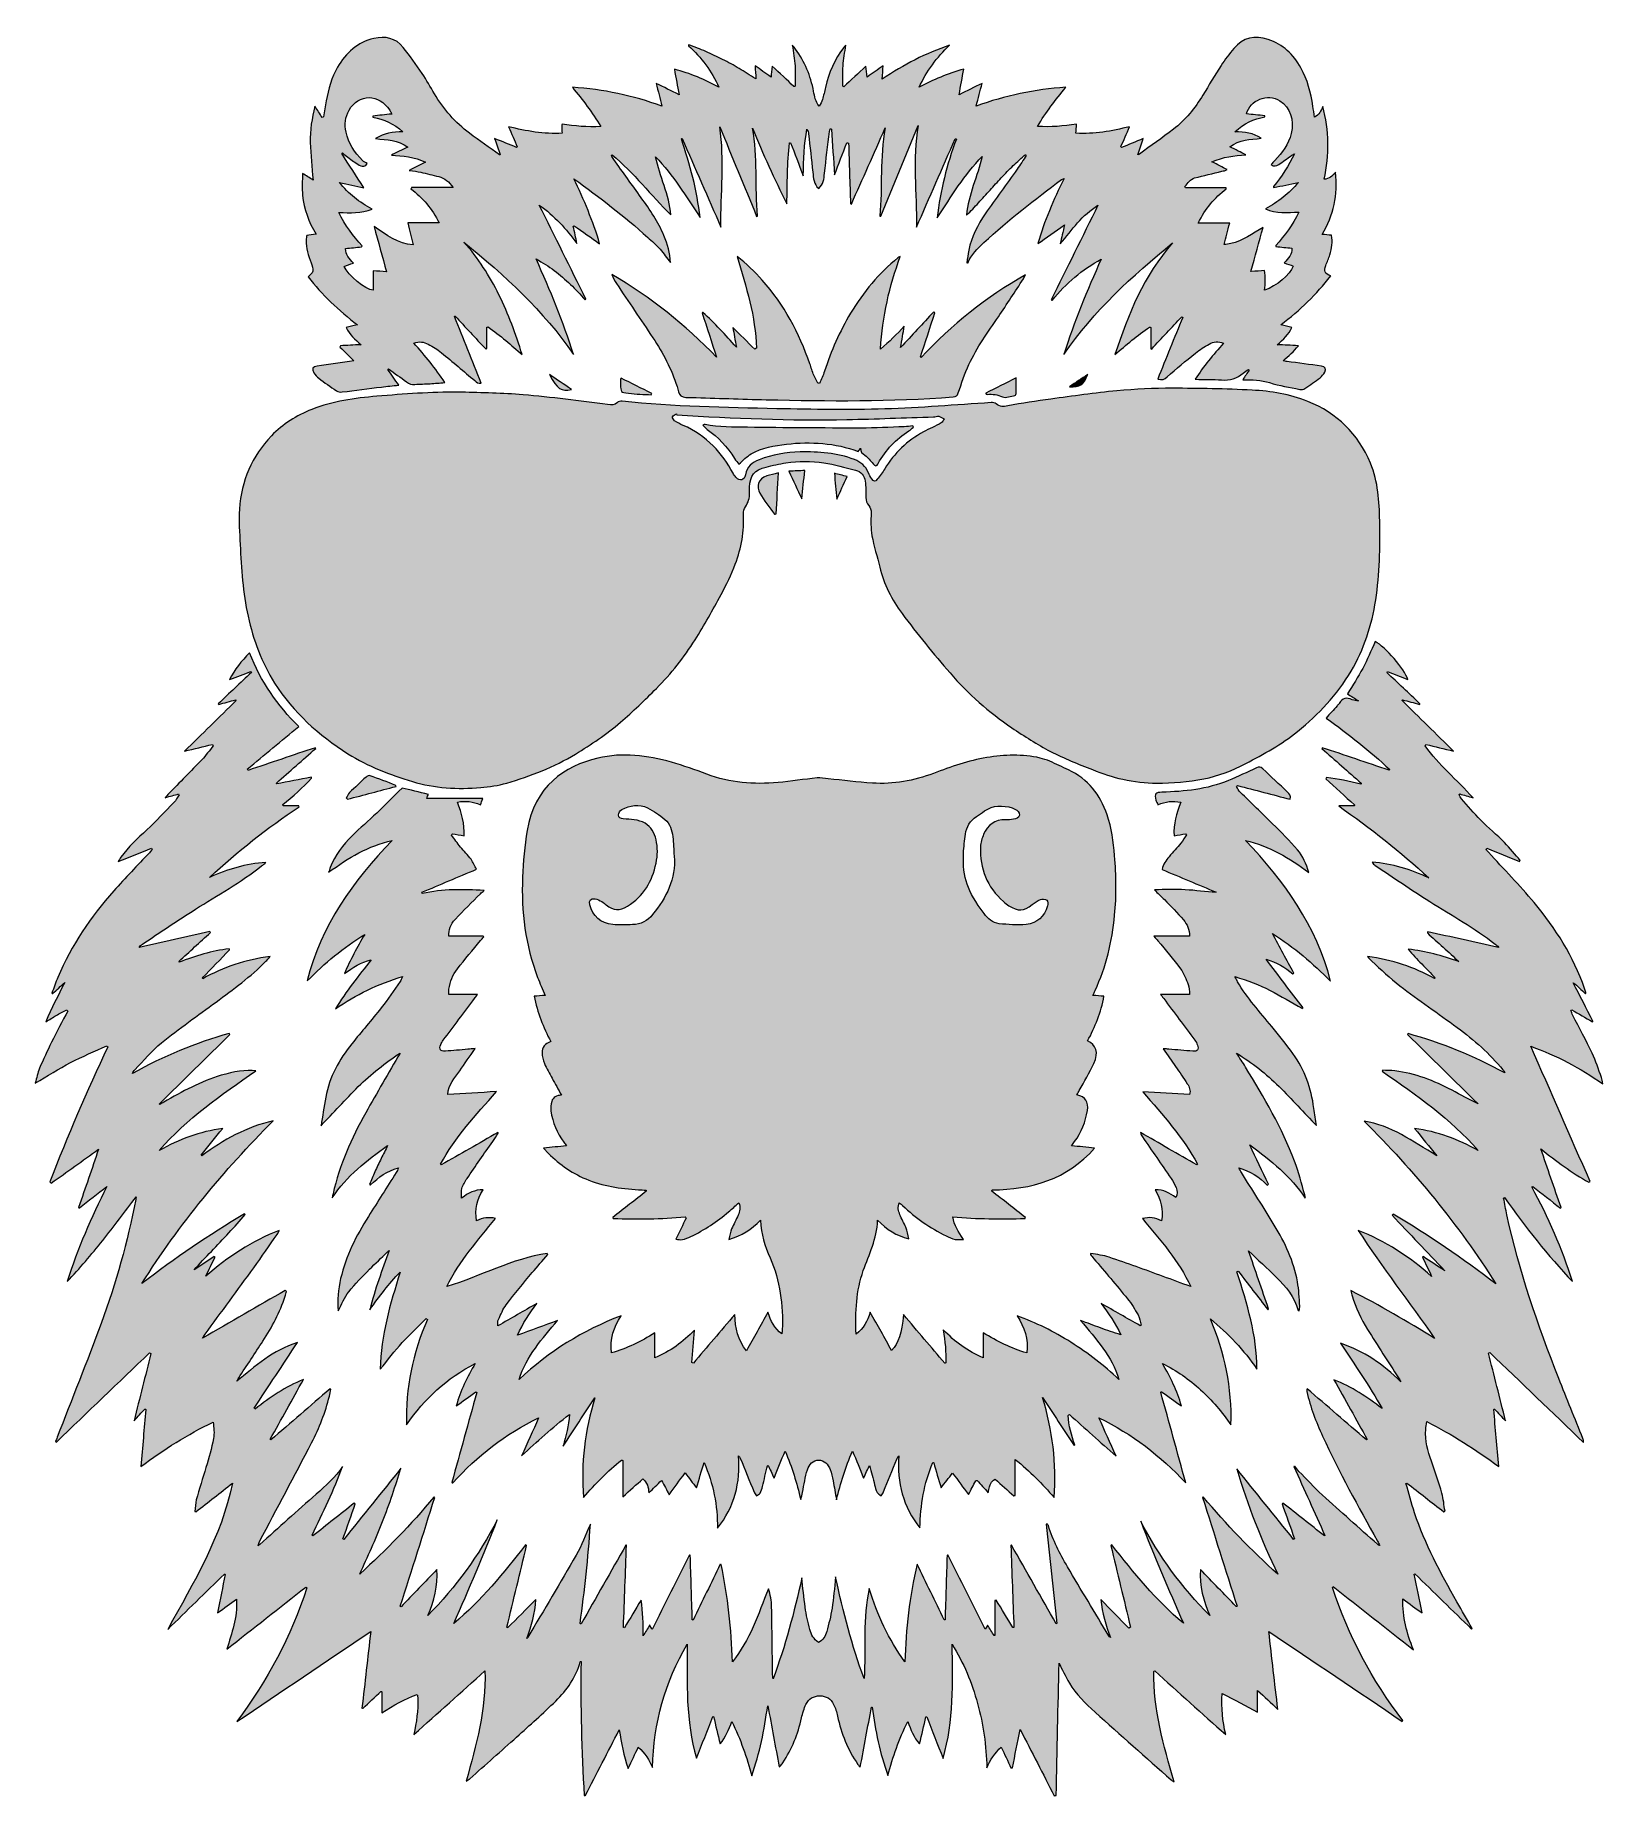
# Model space of a CAD drawing. Header units: inches. Extents: x 198 to 1804, y 100 to 1902.
import ezdxf

# ---------------------------------------------------------------- set-up
doc = ezdxf.new("R2010")
doc.units = ezdxf.units.IN
doc.header["$MEASUREMENT"] = 0
doc.layers.add('_U+0421_U+043B_U+043E_U+0439 2', color=7, linetype='Continuous')

msp = doc.modelspace()

# ---------------------------------------------------------------- hatches: boundary and pattern name
at = {"layer": '_U+0421_U+043B_U+043E_U+0439 2', "true_color": 0xffffff}
h = msp.add_hatch(color=7, dxfattribs=at)
h.dxf.hatch_style = 2
edge = h.paths.add_edge_path()
edge.add_spline(control_points=[(1152.3, 1669.3), (1153, 1673.6), (1153.4, 1677.9), (1154.3, 1682.1), (1157.2, 1695.7), (1163.4, 1708.1), (1171.2, 1719.4), (1181.8, 1734.8), (1192.9, 1749.8), (1203.7, 1765), (1207, 1769.6), (1210.1, 1774.4), (1213.2, 1779.2), (1212.9, 1779.4), (1212.7, 1779.7), (1212.4, 1780), (1208.2, 1776.3), (1203.9, 1772.7), (1199.8, 1768.8), (1195.6, 1764.8), (1191.6, 1760.5), (1187.6, 1756.2), (1183.7, 1752.1), (1179.9, 1747.8), (1176.1, 1743.6), (1172.2, 1739.3), (1168.2, 1735), (1164.3, 1730.6), (1160.4, 1726.4), (1156.5, 1722.1), (1152, 1718.1), (1154, 1739.1), (1163.2, 1758), (1168.1, 1778.1), (1149.8, 1759.4), (1136.3, 1737.2), (1122.1, 1715.3), (1125, 1743.1), (1131.9, 1769.8), (1141.6, 1795.8), (1141.2, 1796), (1140.8, 1796.1), (1140.4, 1796.3), (1127.2, 1766.1), (1114, 1736), (1100.8, 1705.8), (1101.1, 1740.5), (1096.5, 1775.2), (1102.6, 1809.9), (1089.8, 1778.9), (1077, 1747.9), (1064.2, 1716.9), (1063.9, 1717), (1063.6, 1717), (1063.3, 1717.1), (1065.9, 1746.8), (1063, 1776.9), (1068.8, 1807.3), (1057, 1780.8), (1045.6, 1755.1), (1034.2, 1729.4), (1033.8, 1729.6), (1033.5, 1729.7), (1033.2, 1729.8), (1032.5, 1750.5), (1031.9, 1771.1), (1031.2, 1791.8), (1030.6, 1791.9), (1030, 1792), (1029.3, 1792.1), (1025.2, 1781.1), (1021, 1770.2), (1016.8, 1759.4), (1015.8, 1774.9), (1014.7, 1790.6), (1013.7, 1806.2), (1013.3, 1806.2), (1012.9, 1806.3), (1012.5, 1806.3), (1012.2, 1805.5), (1011.7, 1804.6), (1011.6, 1803.7), (1009.9, 1789.4), (1008.1, 1775.2), (1006.6, 1760.9), (1006, 1755.2), (1005.5, 1749.5), (1000.6, 1745.2), (995.4, 1749.8), (995.2, 1755.9), (994.6, 1762), (993.2, 1775.1), (991.7, 1788.1), (990.2, 1801.1), (990.1, 1802.8), (989.5, 1804.4), (988.6, 1806), (985.8, 1790.5), (985.1, 1774.9), (984.8, 1758.4), (980.3, 1770.2), (976.1, 1781.1), (971.9, 1792.1), (971.5, 1792), (971.1, 1792), (970.7, 1791.9), (968.5, 1771.3), (968.4, 1750.6), (968.1, 1729.7), (955.3, 1755), (943.3, 1780.7), (932.9, 1807.2), (938.3, 1777.4), (935.3, 1747.1), (938.1, 1717.1), (937.7, 1717), (937.4, 1716.9), (937.1, 1716.8), (924.5, 1747.3), (911.9, 1777.9), (899.3, 1808.4), (904.4, 1774.3), (900.2, 1740.1), (900.5, 1705.8), (887.2, 1736.1), (874, 1766.3), (860.8, 1796.6), (860.5, 1796.5), (860.3, 1796.4), (860.1, 1796.3), (864, 1783), (868.5, 1769.9), (871.8, 1756.5), (875.2, 1743), (877.4, 1729.3), (879.4, 1715.5), (865, 1737), (851.7, 1759.1), (833.5, 1777.8), (838, 1757.7), (847.4, 1739), (849.3, 1718.2), (828.8, 1738.4), (811.3, 1761.3), (789.2, 1779.7), (788.9, 1779.6), (788.6, 1779.4), (788.3, 1779.2), (789.1, 1777.8), (789.8, 1776.4), (790.8, 1775.1), (800.1, 1761.9), (809.6, 1748.9), (819, 1735.8), (827.8, 1723.6), (836.2, 1711.1), (842.1, 1697.2), (845.9, 1688.3), (848.3, 1679.1), (848.7, 1669.4), (845.2, 1674), (842, 1678.9), (838.2, 1683.2), (834.3, 1687.5), (829.8, 1691.4), (825.5, 1695.3), (801.7, 1717), (776.1, 1736.3), (750, 1755.3), (760.1, 1733.7), (769.6, 1712), (776.3, 1688.8), (767.6, 1694.9), (758.9, 1701), (750.2, 1707.2), (749.9, 1707), (749.6, 1706.8), (749.3, 1706.6), (750.6, 1700.7), (751.9, 1694.8), (753.1, 1688.9), (742.1, 1703.9), (729.8, 1717.5), (714.5, 1728.4), (730.4, 1696.2), (746.4, 1664.1), (762.3, 1631.9), (762, 1631.7), (761.7, 1631.6), (761.4, 1631.4), (756.5, 1636.7), (751.7, 1642.2), (746.5, 1647.1), (741.2, 1652.1), (735.7, 1656.9), (729.9, 1661.3), (724, 1665.7), (717.7, 1669.5), (711.2, 1673.2), (725.7, 1641.2), (739, 1608.9), (749.4, 1575.4), (718.9, 1620.4), (679, 1656.2), (637.4, 1690.4), (652, 1674.1), (663.6, 1655.9), (673.2, 1636.4), (682.9, 1616.8), (690.5, 1596.4), (696.9, 1575.3), (691.3, 1580.1), (685.8, 1585.1), (680.1, 1589.8), (674.2, 1594.5), (668.1, 1599), (662.1, 1603.6), (661.7, 1603.4), (661.3, 1603.3), (660.9, 1603.2), (660.9, 1595.9), (660.9, 1588.7), (660.9, 1581.4), (660.4, 1581.3), (660, 1581.2), (659.6, 1581.1), (649.1, 1592.3), (638.7, 1603.5), (628.3, 1614.7), (628, 1614.6), (627.8, 1614.4), (627.6, 1614.2), (636.7, 1591.6), (645.8, 1569), (655.1, 1546.1), (651.7, 1545.2), (650.2, 1547.2), (648.5, 1548.6), (637.1, 1558.1), (625.8, 1567.8), (614.3, 1577.2), (610.1, 1580.6), (605.6, 1583.5), (600.8, 1586), (596.5, 1588.3), (591.6, 1589.1), (586.1, 1586.9), (597.4, 1574.1), (608.3, 1561.4), (617.8, 1546.6), (612.2, 1546.2), (607.5, 1545.8), (602.9, 1545.5), (597.7, 1545.2), (592.4, 1545.2), (587.2, 1544.7), (583.9, 1544.5), (581.2, 1545.2), (578.5, 1547.3), (572.5, 1551.9), (566.2, 1556.2), (560.1, 1560.6), (559.8, 1560.4), (559.5, 1560.2), (559.3, 1560), (562.9, 1554.9), (566.6, 1549.8), (570.7, 1544), (564.2, 1543.3), (558.6, 1542.8), (553, 1542.1), (539.5, 1540.4), (526, 1538.6), (512.6, 1537), (510.7, 1536.8), (508.4, 1537.2), (506.8, 1538.2), (500.6, 1542.3), (494.6, 1546.6), (488.7, 1551.1), (486.7, 1552.6), (484.9, 1554.6), (483.6, 1556.7), (481.3, 1560.6), (482.5, 1562.9), (486.9, 1563.5), (499.5, 1565.4), (512.2, 1567.2), (524.7, 1568.9), (520.1, 1573.4), (515.2, 1578.2), (510.4, 1583), (510.5, 1583.4), (510.7, 1583.9), (510.9, 1584.4), (517.6, 1584.7), (524.2, 1585), (532.2, 1585.4), (525.6, 1590.7), (520.3, 1595.7), (516.8, 1603.1), (520.5, 1603.9), (523.8, 1604.7), (528.2, 1605.7), (509, 1620.6), (492, 1636.6), (477.7, 1655), (479.5, 1656.9), (482.3, 1658.5), (482.7, 1660.6), (483.1, 1663.3), (482.1, 1666.5), (480.9, 1669.1), (477.6, 1676.6), (475.7, 1684.3), (475.8, 1692.5), (475.8, 1694.2), (476.1, 1695.9), (476.3, 1697.3), (479.5, 1697.7), (482.4, 1698), (485.9, 1698.4), (478.3, 1711.2), (473.4, 1724.2), (472.1, 1738.2), (471.4, 1745.7), (472, 1753.3), (472, 1760.8), (475.6, 1758.5), (479.1, 1756.2), (482.8, 1753.9), (481.8, 1767.3), (480.5, 1779.8), (480, 1792.4), (479.6, 1804.9), (481.6, 1817.2), (484.8, 1829.5), (487.4, 1825.5), (489.8, 1821.8), (492.2, 1818), (492.7, 1818.2), (493.1, 1818.3), (493.6, 1818.5), (494.5, 1824), (495.3, 1829.6), (496.3, 1835.1), (498.4, 1847.1), (501.8, 1858.8), (508, 1869.5), (516.5, 1884.1), (528.2, 1895), (545.2, 1898.9), (556.8, 1901.6), (567.4, 1899.5), (575.1, 1889.8), (582, 1881.2), (588.4, 1872.1), (594.6, 1863), (599.1, 1856.3), (603, 1849.2), (607.1, 1842.3), (616.5, 1826.4), (628.5, 1812.9), (643.1, 1801.8), (653.2, 1794.2), (663.6, 1787), (673.8, 1779.6), (674.1, 1779.8), (674.4, 1780), (674.6, 1780.2), (672.8, 1785.3), (671, 1790.4), (668.8, 1796.5), (677, 1793.2), (684, 1790.3), (691.1, 1787.4), (691.4, 1787.6), (691.7, 1787.8), (692, 1787.9), (689.1, 1794.6), (686.2, 1801.2), (683, 1808.6), (701.4, 1803.9), (719.4, 1801), (737.9, 1801.8), (737.7, 1804.6), (737.5, 1807.1), (737.5, 1809.6), (737.4, 1810), (737.8, 1810.5), (738.1, 1811.2), (750.8, 1809.2), (763.6, 1807.8), (777.4, 1808.9), (768.9, 1823.2), (759, 1835.8), (748.4, 1848.9), (780.2, 1846.9), (810.1, 1840.5), (840.1, 1829.6), (838.1, 1837.6), (836.2, 1844.8), (834.2, 1852.9), (842.2, 1848.9), (849.5, 1845.3), (857.7, 1841.3), (856, 1850.2), (854.5, 1858.4), (852.8, 1867.4), (869.3, 1863.3), (884, 1856.7), (898.4, 1848.9), (891.1, 1865.4), (880.5, 1879.4), (867.2, 1891.5), (867.4, 1891.8), (867.5, 1892.1), (867.6, 1892.5), (873.5, 1890.1), (879.3, 1888), (885.1, 1885.5), (890.9, 1883), (896.6, 1880.3), (902.2, 1877.4), (908, 1874.5), (913.7, 1871.4), (919.3, 1868.1), (924.7, 1864.9), (930, 1861.4), (936.3, 1857.5), (936, 1862.2), (935.8, 1866.2), (935.5, 1871), (940.9, 1867.1), (946, 1863.4), (951.8, 1859.3), (952.2, 1863.2), (952.6, 1866.4), (953.1, 1870.6), (960.9, 1863.2), (968.1, 1856.5), (975.3, 1849.7), (975.7, 1849.8), (976.1, 1849.8), (976.5, 1849.9), (976.5, 1856.9), (976.9, 1863.8), (976.4, 1870.8), (975.9, 1877.7), (974.6, 1884.5), (973.6, 1892.2), (975, 1890.4), (976, 1889.3), (976.9, 1888.1), (986.4, 1875), (992.4, 1860.6), (995.4, 1844.8), (996.4, 1839.7), (997.2, 1834.5), (1001.2, 1829.5), (1002.5, 1832), (1003.8, 1834.1), (1004.5, 1836.3), (1005.7, 1840.4), (1006.5, 1844.6), (1007.5, 1848.8), (1010.8, 1863.8), (1017.2, 1877.4), (1026.4, 1889.8), (1026.9, 1890.4), (1027.4, 1890.9), (1028.4, 1892.1), (1027.4, 1884.5), (1026.1, 1877.7), (1025.6, 1870.9), (1025.2, 1864), (1025.5, 1857.1), (1025.5, 1850.1), (1025.9, 1849.9), (1026.2, 1849.7), (1026.5, 1849.5), (1033.8, 1856.3), (1041, 1863.1), (1049, 1870.6), (1049.4, 1866.5), (1049.8, 1863.3), (1050.3, 1859.4), (1055.9, 1863.4), (1061, 1867), (1066.6, 1870.9), (1066.3, 1866.4), (1066, 1862.4), (1065.7, 1857.3), (1087.9, 1872.2), (1110.3, 1883.7), (1134.7, 1892), (1121.6, 1879.6), (1111, 1865.4), (1103.6, 1848.9), (1117.9, 1856.6), (1132.6, 1863), (1149.2, 1867.5), (1147.6, 1858.7), (1146.1, 1850.5), (1144.4, 1841.3), (1152.4, 1845.3), (1159.8, 1848.9), (1168, 1852.9), (1165.9, 1844.9), (1164, 1837.9), (1161.9, 1829.7), (1191.8, 1840.3), (1221.8, 1846.9), (1253.6, 1848.9), (1243.1, 1835.9), (1233.2, 1823.3), (1224.7, 1808.9), (1238.4, 1807.8), (1251.2, 1809.3), (1264.6, 1811.3), (1264.5, 1808), (1264.3, 1805.1), (1264.1, 1801.8), (1282.5, 1801), (1300.5, 1803.8), (1319, 1808.6), (1315.9, 1801.3), (1313, 1794.7), (1310.1, 1788.2), (1310.3, 1787.9), (1310.5, 1787.6), (1310.7, 1787.3), (1317.8, 1790.2), (1325, 1793.1), (1333, 1796.4), (1331, 1790.5), (1329.2, 1785.4), (1327.3, 1779.9), (1328.2, 1780.2), (1328.7, 1780.2), (1329, 1780.5), (1340.6, 1788.9), (1352.5, 1797.1), (1363.8, 1805.9), (1376.2, 1815.5), (1386, 1827.5), (1394.1, 1840.9), (1400.3, 1851), (1406.2, 1861.3), (1412.6, 1871.2), (1416.6, 1877.3), (1421.2, 1883), (1425.7, 1888.6), (1435.1, 1900.2), (1447.2, 1902.2), (1460.8, 1897.9), (1476.1, 1893), (1486.7, 1882.5), (1494.4, 1868.8), (1501.3, 1856.7), (1504.5, 1843.4), (1506.7, 1829.7), (1507.3, 1826), (1507.8, 1822.3), (1508.4, 1818.2), (1513.2, 1820.9), (1514.9, 1825), (1516.8, 1829.3), (1523.7, 1804.7), (1523.6, 1779.9), (1518.2, 1754.7), (1523.5, 1755), (1526.6, 1758), (1529.9, 1761.9), (1532.6, 1738.8), (1527.9, 1718.2), (1516.2, 1698.3), (1519.7, 1698), (1522.4, 1697.7), (1525.8, 1697.4), (1527.1, 1690.8), (1526.1, 1684), (1524.1, 1677.4), (1523, 1673.6), (1521.2, 1670), (1519.8, 1666.4), (1517.7, 1660.9), (1518.9, 1658.2), (1524.9, 1655.8), (1510.4, 1636.9), (1493.5, 1620.7), (1474, 1605.9), (1478.1, 1604.8), (1481.4, 1604), (1485.1, 1603), (1481.9, 1595.8), (1476.5, 1590.8), (1470, 1585.4), (1477.7, 1585.1), (1484.2, 1584.7), (1491.8, 1584.4), (1487.2, 1578.3), (1482, 1574), (1476.3, 1569), (1478, 1568.7), (1479.1, 1568.4), (1480.2, 1568.2), (1491.9, 1566.7), (1503.7, 1565.1), (1515.4, 1563.5), (1519.4, 1562.9), (1520.6, 1560.9), (1518.8, 1557.3), (1517.7, 1555.2), (1515.9, 1553.1), (1514, 1551.6), (1509, 1547.7), (1503.9, 1544), (1498.6, 1540.6), (1497.2, 1539.7), (1495, 1539.4), (1493.3, 1539.7), (1482.9, 1541.8), (1472.4, 1543.3), (1462.4, 1546.6), (1453.5, 1549.5), (1444.7, 1549.3), (1434.8, 1549.6), (1437.3, 1553.2), (1439.3, 1556.3), (1441.4, 1559.3), (1441.2, 1559.6), (1441, 1559.9), (1440.8, 1560.1), (1439, 1558.9), (1437, 1557.9), (1435.4, 1556.4), (1429.1, 1550.6), (1421.8, 1548.7), (1413.2, 1549.3), (1404.4, 1550), (1395.6, 1549.5), (1386.3, 1550), (1394.5, 1563.3), (1404.6, 1575.1), (1415.2, 1586.9), (1409.8, 1589.2), (1404.9, 1588.4), (1400.6, 1586.1), (1395.6, 1583.5), (1390.8, 1580.3), (1386.4, 1576.8), (1376.5, 1568.8), (1366.9, 1560.6), (1357.3, 1552.4), (1354.8, 1550.2), (1352.1, 1548.8), (1347.8, 1550.2), (1356.3, 1571.4), (1364.8, 1592.4), (1373.4, 1613.4), (1373, 1613.6), (1372.7, 1613.8), (1372.4, 1614), (1362.1, 1603), (1351.9, 1592), (1341.6, 1581), (1341.3, 1581.1), (1341, 1581.2), (1340.6, 1581.3), (1340.6, 1588.5), (1340.6, 1595.7), (1340.6, 1602.9), (1340.3, 1603.1), (1339.9, 1603.3), (1339.5, 1603.5), (1327, 1595.1), (1315.5, 1585.2), (1303.9, 1575.3), (1317.8, 1616.5), (1333.5, 1656.5), (1363, 1689.6), (1321.7, 1655.6), (1282, 1620.1), (1251.8, 1575.3), (1262.2, 1608.8), (1275.4, 1641.1), (1290, 1673), (1270.4, 1662.3), (1253.8, 1648.1), (1239.8, 1630.8), (1239.4, 1631), (1239.1, 1631.2), (1238.7, 1631.4), (1254.7, 1663.7), (1270.7, 1695.9), (1286.6, 1728.2), (1278.7, 1723.2), (1271.9, 1717), (1265.8, 1710.1), (1259.8, 1703.2), (1254.2, 1696.1), (1248, 1688.6), (1249.4, 1695), (1250.7, 1700.9), (1252.3, 1708), (1242.6, 1701.2), (1233.8, 1695), (1225, 1688.9), (1231.6, 1711.9), (1241.1, 1733.5), (1251.9, 1755.6), (1250.6, 1755), (1249.9, 1754.8), (1249.4, 1754.5), (1222.1, 1734), (1194.9, 1713.3), (1169.9, 1689.9), (1163.4, 1683.8), (1156.7, 1677.8), (1153.4, 1669), (1153, 1669.1), (1152.7, 1669.2), (1152.3, 1669.3)], knot_values=[0, 0, 0, 0, 1, 1, 1, 2, 2, 2, 3, 3, 3, 4, 4, 4, 5, 5, 5, 6, 6, 6, 7, 7, 7, 8, 8, 8, 9, 9, 9, 10, 10, 10, 11, 11, 11, 12, 12, 12, 13, 13, 13, 14, 14, 14, 15, 15, 15, 16, 16, 16, 17, 17, 17, 18, 18, 18, 19, 19, 19, 20, 20, 20, 21, 21, 21, 22, 22, 22, 23, 23, 23, 24, 24, 24, 25, 25, 25, 26, 26, 26, 27, 27, 27, 28, 28, 28, 29, 29, 29, 30, 30, 30, 31, 31, 31, 32, 32, 32, 33, 33, 33, 34, 34, 34, 35, 35, 35, 36, 36, 36, 37, 37, 37, 38, 38, 38, 39, 39, 39, 40, 40, 40, 41, 41, 41, 42, 42, 42, 43, 43, 43, 44, 44, 44, 45, 45, 45, 46, 46, 46, 47, 47, 47, 48, 48, 48, 49, 49, 49, 50, 50, 50, 51, 51, 51, 52, 52, 52, 53, 53, 53, 54, 54, 54, 55, 55, 55, 56, 56, 56, 57, 57, 57, 58, 58, 58, 59, 59, 59, 60, 60, 60, 61, 61, 61, 62, 62, 62, 63, 63, 63, 64, 64, 64, 65, 65, 65, 66, 66, 66, 67, 67, 67, 68, 68, 68, 69, 69, 69, 70, 70, 70, 71, 71, 71, 72, 72, 72, 73, 73, 73, 74, 74, 74, 75, 75, 75, 76, 76, 76, 77, 77, 77, 78, 78, 78, 79, 79, 79, 80, 80, 80, 81, 81, 81, 82, 82, 82, 83, 83, 83, 84, 84, 84, 85, 85, 85, 86, 86, 86, 87, 87, 87, 88, 88, 88, 89, 89, 89, 90, 90, 90, 91, 91, 91, 92, 92, 92, 93, 93, 93, 94, 94, 94, 95, 95, 95, 96, 96, 96, 97, 97, 97, 98, 98, 98, 99, 99, 99, 100, 100, 100, 101, 101, 101, 102, 102, 102, 103, 103, 103, 104, 104, 104, 105, 105, 105, 106, 106, 106, 107, 107, 107, 108, 108, 108, 109, 109, 109, 110, 110, 110, 111, 111, 111, 112, 112, 112, 113, 113, 113, 114, 114, 114, 115, 115, 115, 116, 116, 116, 117, 117, 117, 118, 118, 118, 119, 119, 119, 120, 120, 120, 121, 121, 121, 122, 122, 122, 123, 123, 123, 124, 124, 124, 125, 125, 125, 126, 126, 126, 127, 127, 127, 128, 128, 128, 129, 129, 129, 130, 130, 130, 131, 131, 131, 132, 132, 132, 133, 133, 133, 134, 134, 134, 135, 135, 135, 136, 136, 136, 137, 137, 137, 138, 138, 138, 139, 139, 139, 140, 140, 140, 141, 141, 141, 142, 142, 142, 143, 143, 143, 144, 144, 144, 145, 145, 145, 146, 146, 146, 147, 147, 147, 148, 148, 148, 149, 149, 149, 150, 150, 150, 151, 151, 151, 152, 152, 152, 153, 153, 153, 154, 154, 154, 155, 155, 155, 156, 156, 156, 157, 157, 157, 158, 158, 158, 159, 159, 159, 160, 160, 160, 161, 161, 161, 162, 162, 162, 163, 163, 163, 164, 164, 164, 165, 165, 165, 166, 166, 166, 167, 167, 167, 168, 168, 168, 169, 169, 169, 170, 170, 170, 171, 171, 171, 172, 172, 172, 173, 173, 173, 174, 174, 174, 175, 175, 175, 176, 176, 176, 177, 177, 177, 178, 178, 178, 179, 179, 179, 180, 180, 180, 181, 181, 181, 182, 182, 182, 183, 183, 183, 184, 184, 184, 185, 185, 185, 186, 186, 186, 187, 187, 187, 188, 188, 188, 189, 189, 189, 190, 190, 190, 191, 191, 191, 192, 192, 192, 193, 193, 193, 194, 194, 194, 195, 195, 195, 196, 196, 196, 197, 197, 197, 198, 198, 198, 199, 199, 199, 200, 200, 200, 201, 201, 201, 202, 202, 202, 203, 203, 203, 204, 204, 204, 205, 205, 205, 206, 206, 206, 207, 207, 207, 208, 208, 208, 209, 209, 209, 210, 210, 210, 211, 211, 211, 212, 212, 212, 213, 213, 213, 214, 214, 214, 215, 215, 215, 216, 216, 216, 217, 217, 217, 218, 218, 218, 219, 219, 219, 220, 220, 220, 221, 221, 221, 222, 222, 222, 223, 223, 223, 224, 224, 224, 225, 225, 225, 226, 226, 226, 227, 227, 227, 228, 228, 228, 229, 229, 229, 230, 230, 230, 231, 231, 231, 232, 232, 232, 233, 233, 233, 234, 234, 234, 235, 235, 235, 236, 236, 236, 237, 237, 237, 238, 238, 238, 239, 239, 239, 240, 240, 240, 241, 241, 241, 241], degree=3, periodic=1)
edge = h.paths.add_edge_path()
edge.add_spline(control_points=[(509.7, 1751.4), (519.2, 1739.8), (530.3, 1731.3), (543.5, 1724.1), (531.9, 1719.6), (520.8, 1720.3), (509.2, 1720.8), (515.6, 1707.6), (523.7, 1696.7), (533, 1686.6), (532.8, 1686.3), (532.6, 1685.9), (532.4, 1685.5), (527, 1685), (521.7, 1684.5), (516.2, 1683.9), (516.1, 1677.7), (519.7, 1673.4), (524.2, 1669), (520.7, 1667.8), (517.7, 1666.7), (514.6, 1665.6), (518.4, 1656.6), (536.4, 1641.7), (544.3, 1641.2), (544.3, 1647.9), (544.3, 1654.5), (544.3, 1661), (549.1, 1660.7), (553.2, 1660.4), (558.1, 1660.1), (553.7, 1675.7), (549.7, 1690.5), (545.3, 1706.4), (558.2, 1697.5), (569.8, 1688.7), (585.3, 1687.7), (583.6, 1695.1), (581.9, 1702), (580, 1710), (591.2, 1710), (601.2, 1710), (611.9, 1710), (604.7, 1724.6), (595.1, 1735.7), (583.1, 1745), (583.4, 1745.5), (583.6, 1745.9), (583.8, 1746.4), (597.7, 1746.4), (611.7, 1746.4), (626.2, 1746.4), (622.1, 1752.3), (617.7, 1756.1), (611.5, 1757.5), (605.3, 1758.9), (599.3, 1760.6), (593.1, 1762), (589.7, 1762.8), (586.1, 1763.2), (581.4, 1763.9), (587.4, 1766.9), (592.4, 1769.4), (598.1, 1772.3), (586.4, 1777.5), (574.8, 1778.8), (563, 1779.3), (568.4, 1782), (573.8, 1784.7), (579.8, 1787.7), (569.8, 1795.2), (558.6, 1795.1), (546.8, 1796.4), (555.7, 1801.8), (564.5, 1803.3), (574.7, 1803.2), (565.5, 1812), (555.4, 1816.3), (544.2, 1818.3), (544.2, 1818.7), (544.2, 1819.1), (544.2, 1819.5), (550.5, 1820.2), (556.7, 1820.8), (563.4, 1821.5), (562.6, 1823.1), (562.1, 1824.4), (561.3, 1825.5), (550.6, 1842.6), (529.5, 1842.6), (519.7, 1825.5), (515.6, 1818.4), (515.1, 1810.8), (516.6, 1803), (518.9, 1791.4), (525.4, 1782.1), (533.6, 1774), (534.9, 1772.7), (536.7, 1771.9), (538.3, 1770.9), (537.8, 1770.2), (537.3, 1769.5), (536.8, 1768.8), (531.7, 1766.7), (528.1, 1770.6), (524.3, 1773.1), (520.3, 1775.7), (516.7, 1778.8), (513, 1781.7), (512.7, 1781.4), (512.5, 1781.2), (512.2, 1781), (519.6, 1769.5), (527.1, 1758), (534.9, 1746), (526.7, 1747.8), (518.6, 1749.5), (509.7, 1751.4)], knot_values=[0, 0, 0, 0, 1, 1, 1, 2, 2, 2, 3, 3, 3, 4, 4, 4, 5, 5, 5, 6, 6, 6, 7, 7, 7, 8, 8, 8, 9, 9, 9, 10, 10, 10, 11, 11, 11, 12, 12, 12, 13, 13, 13, 14, 14, 14, 15, 15, 15, 16, 16, 16, 17, 17, 17, 18, 18, 18, 19, 19, 19, 20, 20, 20, 21, 21, 21, 22, 22, 22, 23, 23, 23, 24, 24, 24, 25, 25, 25, 26, 26, 26, 27, 27, 27, 28, 28, 28, 29, 29, 29, 30, 30, 30, 31, 31, 31, 32, 32, 32, 33, 33, 33, 34, 34, 34, 35, 35, 35, 36, 36, 36, 37, 37, 37, 38, 38, 38, 39, 39, 39, 39], degree=3, periodic=1)
edge = h.paths.add_edge_path()
edge.add_spline(control_points=[(1468.9, 1685.8), (1468.8, 1686.2), (1468.7, 1686.6), (1468.6, 1687), (1477.9, 1697.1), (1486.1, 1708), (1492.3, 1721.1), (1480.6, 1720.7), (1469.4, 1719.7), (1458, 1724.4), (1471.2, 1731.5), (1482.2, 1740), (1491.8, 1751.6), (1482.9, 1749.7), (1474.8, 1748), (1466.8, 1746.2), (1466.6, 1746.6), (1466.4, 1746.9), (1466.3, 1747.2), (1474.9, 1757.4), (1481.8, 1768.7), (1487.7, 1780.7), (1486.4, 1780.3), (1485.5, 1779.5), (1484.5, 1778.8), (1480.2, 1775.8), (1476, 1772.7), (1471.7, 1769.9), (1469.4, 1768.4), (1466.9, 1767.4), (1463.8, 1769.8), (1465.2, 1771.3), (1466.5, 1772.7), (1467.7, 1774), (1475.4, 1781.9), (1481.8, 1790.6), (1484.5, 1801.6), (1487.8, 1815.6), (1483.4, 1828.5), (1472.9, 1835.1), (1460.3, 1843), (1442, 1835.8), (1438.7, 1821.6), (1444.9, 1821), (1451.2, 1820.4), (1457.4, 1819.7), (1457.5, 1819.3), (1457.5, 1818.9), (1457.6, 1818.5), (1446.2, 1816.6), (1436, 1812.3), (1426.9, 1803.4), (1437.1, 1803.5), (1445.9, 1801.9), (1453.6, 1796.7), (1442.6, 1795.5), (1431.5, 1795.3), (1421.7, 1787.9), (1427.5, 1785), (1432.8, 1782.3), (1438, 1779.7), (1426.1, 1779), (1414.9, 1777.7), (1403.3, 1772.5), (1409.1, 1769.6), (1414, 1767.1), (1418.9, 1764.6), (1417, 1763.5), (1415.2, 1763.4), (1413.6, 1763), (1404.2, 1760.7), (1394.9, 1758.5), (1385.6, 1756.1), (1380.9, 1754.8), (1378.7, 1750.8), (1375.7, 1747.5), (1375.9, 1747.1), (1376, 1746.6), (1376.2, 1746.1), (1390.1, 1746.1), (1403.9, 1746.1), (1417.8, 1746.1), (1417.9, 1745.8), (1417.9, 1745.4), (1418, 1745), (1406, 1735.9), (1396.6, 1724.7), (1389.3, 1709.9), (1400.5, 1709.9), (1410.6, 1709.9), (1421.5, 1709.9), (1419.5, 1702), (1417.8, 1695.2), (1415.9, 1687.9), (1418.3, 1688.2), (1420.5, 1688.4), (1422.6, 1688.9), (1434.9, 1691.6), (1444.9, 1699), (1455.7, 1705.5), (1451.7, 1690.7), (1447.6, 1675.9), (1443.3, 1660.3), (1448.6, 1660.7), (1452.7, 1661), (1457.3, 1661.4), (1457.5, 1657.9), (1457.9, 1654.6), (1457.9, 1651.3), (1457.9, 1648), (1457.5, 1644.6), (1457.3, 1641.1), (1469.4, 1645.3), (1483.2, 1657.2), (1486.5, 1665.9), (1483.6, 1667), (1480.6, 1668), (1477.3, 1669.2), (1481.7, 1673.7), (1485.5, 1678.1), (1485.3, 1684.2), (1479.7, 1684.8), (1474.3, 1685.3), (1468.9, 1685.8)], knot_values=[0, 0, 0, 0, 1, 1, 1, 2, 2, 2, 3, 3, 3, 4, 4, 4, 5, 5, 5, 6, 6, 6, 7, 7, 7, 8, 8, 8, 9, 9, 9, 10, 10, 10, 11, 11, 11, 12, 12, 12, 13, 13, 13, 14, 14, 14, 15, 15, 15, 16, 16, 16, 17, 17, 17, 18, 18, 18, 19, 19, 19, 20, 20, 20, 21, 21, 21, 22, 22, 22, 23, 23, 23, 24, 24, 24, 25, 25, 25, 26, 26, 26, 27, 27, 27, 28, 28, 28, 29, 29, 29, 30, 30, 30, 31, 31, 31, 32, 32, 32, 33, 33, 33, 34, 34, 34, 35, 35, 35, 36, 36, 36, 37, 37, 37, 38, 38, 38, 39, 39, 39, 40, 40, 40, 41, 41, 41, 41], degree=3, periodic=1)
h = msp.add_hatch(color=7, dxfattribs=at)
h.dxf.hatch_style = 2
edge = h.paths.add_edge_path()
edge.add_spline(control_points=[(1119.7, 1618.1), (1114.7, 1603), (1109.8, 1588), (1104.8, 1572.9), (1105.1, 1572.7), (1105.3, 1572.5), (1105.5, 1572.3), (1136.9, 1605.8), (1172.2, 1634.2), (1212.4, 1657), (1211.7, 1655.6), (1211, 1654.1), (1210.2, 1652.8), (1201.7, 1639.8), (1193.3, 1626.8), (1184.6, 1614), (1173.9, 1598.2), (1162.5, 1582.7), (1154.5, 1565.2), (1150.2, 1555.8), (1146.9, 1545.9), (1143.5, 1536), (1142.5, 1533.1), (1141.3, 1532.2), (1138.3, 1532), (1074.5, 1527.2), (1010.7, 1527.6), (946.8, 1529.1), (921.4, 1529.7), (895.9, 1530.6), (870.5, 1531.5), (866.7, 1531.6), (862.2, 1531), (859.5, 1532.9), (857.1, 1534.5), (856.7, 1539.2), (855.6, 1542.6), (849.9, 1560.5), (841.1, 1576.9), (830.8, 1592.5), (818.4, 1611), (805.9, 1629.5), (793.5, 1648), (791.6, 1650.8), (790.1, 1653.9), (788.8, 1657.1), (828.7, 1634.2), (864, 1605.7), (896.1, 1572.5), (891.1, 1587.7), (886.2, 1602.8), (881.2, 1618), (881.5, 1618.2), (881.8, 1618.3), (882.1, 1618.5), (894.2, 1607.5), (905.1, 1595.3), (916.3, 1583), (915, 1590), (913.8, 1597), (912.8, 1603), (920, 1595.8), (927.5, 1588.3), (935.1, 1580.8), (935.7, 1581.2), (936.3, 1581.6), (936.9, 1582), (936.2, 1597.9), (934, 1613.8), (930.2, 1629.3), (926.3, 1644.8), (921.6, 1660.1), (917.2, 1675.7), (926.6, 1668.5), (935, 1660.3), (942.9, 1651.4), (965, 1626.3), (980.6, 1597.4), (991.6, 1565.9), (993, 1562), (994.1, 1558), (995.6, 1554.2), (996.8, 1551.3), (998.4, 1548.7), (999.8, 1545.9), (1000.3, 1545.9), (1000.8, 1545.9), (1001.3, 1545.8), (1003.1, 1549.9), (1005.2, 1553.9), (1006.6, 1558.2), (1013.4, 1579), (1022, 1598.9), (1033.3, 1617.7), (1046.4, 1639.3), (1062.2, 1658.4), (1081.8, 1674.4), (1082.4, 1674.8), (1083.1, 1675.3), (1084.1, 1675.6), (1073.1, 1645.3), (1065.8, 1614.3), (1063.8, 1581), (1073.2, 1588.4), (1080.6, 1596.2), (1088.3, 1604.4), (1087.1, 1597.3), (1085.8, 1590.2), (1084.5, 1582.5), (1096.1, 1595), (1107.2, 1607), (1118.4, 1619), (1118.8, 1618.7), (1119.2, 1618.4), (1119.7, 1618.1)], knot_values=[0, 0, 0, 0, 1, 1, 1, 2, 2, 2, 3, 3, 3, 4, 4, 4, 5, 5, 5, 6, 6, 6, 7, 7, 7, 8, 8, 8, 9, 9, 9, 10, 10, 10, 11, 11, 11, 12, 12, 12, 13, 13, 13, 14, 14, 14, 15, 15, 15, 16, 16, 16, 17, 17, 17, 18, 18, 18, 19, 19, 19, 20, 20, 20, 21, 21, 21, 22, 22, 22, 23, 23, 23, 24, 24, 24, 25, 25, 25, 26, 26, 26, 27, 27, 27, 28, 28, 28, 29, 29, 29, 30, 30, 30, 31, 31, 31, 32, 32, 32, 33, 33, 33, 34, 34, 34, 35, 35, 35, 36, 36, 36, 37, 37, 37, 38, 38, 38, 38], degree=3, periodic=1)
h = msp.add_hatch(color=7, dxfattribs=at)
h.dxf.hatch_style = 2
edge = h.paths.add_edge_path()
edge.add_spline(control_points=[(724.9, 1554.8), (732.3, 1549.9), (739.6, 1544.9), (747.4, 1539.7), (737, 1537.2), (732.8, 1539.9), (724.9, 1554.8)], knot_values=[0, 0, 0, 0, 1, 1, 1, 2, 2, 2, 2], degree=3, periodic=1)
h = msp.add_hatch(color=7, dxfattribs=at)
h.dxf.hatch_style = 2
edge = h.paths.add_edge_path()
edge.add_spline(control_points=[(798.3, 1551.2), (808.9, 1545.9), (819.2, 1540.7), (829.6, 1535.5), (829.4, 1535.1), (829.3, 1534.6), (829.1, 1534.1), (821.4, 1534.6), (813.6, 1534.8), (805.9, 1535.7), (797.8, 1536.6), (797.9, 1536.8), (797.6, 1545.2), (797.5, 1546.6), (797.5, 1548), (797.5, 1549.5), (797.6, 1549.7), (797.8, 1550), (798.3, 1551.2)], knot_values=[0, 0, 0, 0, 1, 1, 1, 2, 2, 2, 3, 3, 3, 4, 4, 4, 5, 5, 5, 6, 6, 6, 6], degree=3, periodic=1)
h = msp.add_hatch(color=7, dxfattribs=at)
h.dxf.hatch_style = 2
edge = h.paths.add_edge_path()
edge.add_spline(control_points=[(1171.7, 1535.8), (1182, 1540.9), (1192.2, 1546), (1202.9, 1551.4), (1202.9, 1545.6), (1203, 1540.9), (1202.9, 1536.2), (1202.8, 1535.3), (1202.2, 1533.6), (1201.6, 1533.4), (1197.4, 1532.7), (1192.3, 1530.5), (1188.9, 1532), (1183.7, 1534.3), (1178.8, 1535), (1173.4, 1534.6), (1173, 1534.5), (1172.5, 1534.7), (1172.1, 1534.8), (1172, 1535.1), (1171.8, 1535.5), (1171.7, 1535.8)], knot_values=[0, 0, 0, 0, 1, 1, 1, 2, 2, 2, 3, 3, 3, 4, 4, 4, 5, 5, 5, 6, 6, 6, 7, 7, 7, 7], degree=3, periodic=1)
h = msp.add_hatch(color=7, dxfattribs=at)
h.dxf.hatch_style = 2
edge = h.paths.add_edge_path()
edge.add_spline(control_points=[(1257.4, 1542.4), (1264, 1546.8), (1269.7, 1550.6), (1276.1, 1554.9), (1272.2, 1544.5), (1267.9, 1541.6), (1257.4, 1542.4)], knot_values=[0, 0, 0, 0, 1, 1, 1, 2, 2, 2, 2], degree=3, periodic=1)
h = msp.add_hatch(color=7, dxfattribs=at)
h.dxf.hatch_style = 2
edge = h.paths.add_edge_path()
edge.add_spline(control_points=[(634.9, 1536.8), (655.9, 1536), (677, 1536), (697.9, 1534.2), (726.8, 1531.7), (755.7, 1527.9), (784.5, 1524.3), (788.4, 1523.8), (791.4, 1523.4), (794.5, 1526.2), (795.5, 1527.2), (797.7, 1527.7), (799.3, 1527.5), (852, 1522.1), (905, 1520.9), (957.9, 1519.9), (994.7, 1519.1), (1031.6, 1518.5), (1068.4, 1519.6), (1104.7, 1520.7), (1141, 1523.9), (1177.2, 1526.1), (1179, 1526.2), (1181.3, 1525.9), (1182.5, 1524.9), (1186.1, 1521.7), (1189.8, 1521.9), (1194.3, 1522.8), (1208.9, 1525.5), (1223.6, 1527.7), (1238.3, 1529.7), (1260.8, 1532.8), (1283.4, 1536.1), (1306, 1538.2), (1324.9, 1539.9), (1343.9, 1540.8), (1362.9, 1540.8), (1390, 1540.8), (1417.3, 1540.2), (1444.4, 1538.9), (1463.8, 1537.9), (1483.1, 1534.7), (1501.4, 1527.4), (1531.6, 1515.3), (1553, 1494.3), (1565.6, 1464), (1573.6, 1444.9), (1574.7, 1425.1), (1575.1, 1405), (1575.7, 1377.9), (1575, 1350.9), (1571, 1324.1), (1567.1, 1298.2), (1559.1, 1273.8), (1545.8, 1251.1), (1531.5, 1226.9), (1512.6, 1207.1), (1491, 1189.5), (1474.7, 1176.2), (1456.4, 1166.3), (1437.9, 1156.7), (1424.1, 1149.6), (1409.8, 1143.8), (1394.9, 1141), (1379.1, 1138), (1362.9, 1136.8), (1346.8, 1136.6), (1335.3, 1136.4), (1323.5, 1138.2), (1312.1, 1140.6), (1301.5, 1142.8), (1291.1, 1146.4), (1281, 1150.4), (1266.5, 1156.1), (1251.9, 1161.9), (1238, 1169.1), (1224.3, 1176.2), (1211.2, 1184.6), (1198.5, 1193.3), (1175, 1209.3), (1153.5, 1227.7), (1135.1, 1249.4), (1118.2, 1269.2), (1101.6, 1289.3), (1086, 1310.2), (1075.4, 1324.4), (1067.3, 1340.2), (1063.2, 1357.8), (1060.8, 1368.5), (1057, 1379), (1055.1, 1389.9), (1053.7, 1397.4), (1054.2, 1405.3), (1054.3, 1413), (1054.4, 1416.1), (1053.8, 1418.6), (1051.8, 1420.8), (1049.6, 1423.1), (1049, 1425.8), (1049, 1429), (1049, 1434.5), (1048.9, 1440.1), (1048.2, 1445.6), (1047.4, 1451.4), (1043.8, 1455.6), (1038.2, 1457), (1027.5, 1459.8), (1016.8, 1462.8), (1005.9, 1464.4), (993, 1466.2), (980, 1466.3), (967.1, 1464.4), (960.2, 1463.4), (953.4, 1461.9), (946.7, 1460.2), (934.8, 1457.3), (930.4, 1451.7), (929.9, 1439.5), (929.8, 1437.6), (929.5, 1435.7), (929.7, 1433.8), (930.1, 1428.5), (928.4, 1424), (925.6, 1419.6), (924.3, 1417.5), (923.5, 1414.5), (923.6, 1412), (924.6, 1394.3), (921.5, 1377.3), (915.2, 1360.9), (911.1, 1350.2), (906.1, 1339.7), (900.7, 1329.6), (892.2, 1313.9), (883.5, 1298.3), (874, 1283.2), (862.7, 1265.3), (849.5, 1248.6), (834.5, 1233.6), (822.6, 1221.6), (810.4, 1209.9), (797.6, 1198.9), (783.3, 1186.6), (767.7, 1176.2), (751.6, 1166.4), (729.5, 1153), (705.7, 1143.8), (681.1, 1136.6), (672.5, 1134.1), (663.4, 1132.8), (654.5, 1132.1), (630.9, 1130.1), (607.2, 1131.4), (584.5, 1138.3), (561.6, 1145.3), (539.2, 1153.7), (518.6, 1166.7), (488.4, 1185.7), (462.8, 1209), (443.5, 1239.1), (430.1, 1260.1), (421.7, 1283.1), (416.3, 1307.4), (411, 1331.6), (409.3, 1356.2), (408.2, 1380.8), (407.7, 1392.9), (406.6, 1405.1), (407.5, 1417.2), (409.4, 1445.9), (420.2, 1471.2), (440.2, 1492.1), (451.8, 1504.3), (465.9, 1512.8), (481.6, 1519.1), (503, 1527.7), (525.5, 1530.6), (548.2, 1532.6), (575.9, 1534.9), (603.7, 1537.1), (631.5, 1536.7), (632.7, 1536.6), (633.8, 1536.7), (634.9, 1536.7), (634.9, 1536.7), (634.9, 1536.8), (634.9, 1536.8)], knot_values=[0, 0, 0, 0, 1, 1, 1, 2, 2, 2, 3, 3, 3, 4, 4, 4, 5, 5, 5, 6, 6, 6, 7, 7, 7, 8, 8, 8, 9, 9, 9, 10, 10, 10, 11, 11, 11, 12, 12, 12, 13, 13, 13, 14, 14, 14, 15, 15, 15, 16, 16, 16, 17, 17, 17, 18, 18, 18, 19, 19, 19, 20, 20, 20, 21, 21, 21, 22, 22, 22, 23, 23, 23, 24, 24, 24, 25, 25, 25, 26, 26, 26, 27, 27, 27, 28, 28, 28, 29, 29, 29, 30, 30, 30, 31, 31, 31, 32, 32, 32, 33, 33, 33, 34, 34, 34, 35, 35, 35, 36, 36, 36, 37, 37, 37, 38, 38, 38, 39, 39, 39, 40, 40, 40, 41, 41, 41, 42, 42, 42, 43, 43, 43, 44, 44, 44, 45, 45, 45, 46, 46, 46, 47, 47, 47, 48, 48, 48, 49, 49, 49, 50, 50, 50, 51, 51, 51, 52, 52, 52, 53, 53, 53, 54, 54, 54, 55, 55, 55, 56, 56, 56, 57, 57, 57, 58, 58, 58, 59, 59, 59, 60, 60, 60, 61, 61, 61, 62, 62, 62, 62], degree=3, periodic=1)
edge = h.paths.add_edge_path()
edge.add_spline(control_points=[(855.4, 1513.7), (855.2, 1514.1), (855.1, 1514.4), (854.9, 1514.8), (853.5, 1513.7), (851.5, 1512.9), (850.9, 1511.5), (850.5, 1510.7), (852, 1508.4), (853.1, 1507.6), (855.9, 1505.7), (858.8, 1504.1), (861.8, 1502.8), (873.6, 1498), (883.6, 1490.6), (892.5, 1481.8), (900.7, 1473.6), (907.5, 1464.3), (912.9, 1454), (913.7, 1452.5), (914.6, 1451), (915.8, 1449.7), (919.9, 1445.2), (924.4, 1446.2), (925.6, 1452.3), (927.2, 1460.4), (932.6, 1464.9), (939.6, 1467.6), (953.1, 1472.9), (967.2, 1475.3), (981.7, 1475.6), (1000.7, 1476), (1019.3, 1474.8), (1037.2, 1467.8), (1043.8, 1465.2), (1048.9, 1461.1), (1051.5, 1454.2), (1052.3, 1452), (1053.8, 1450.1), (1055.1, 1448.1), (1056.7, 1445.4), (1058.6, 1445), (1060.6, 1447.6), (1063.2, 1451.1), (1066.1, 1454.5), (1068.3, 1458.3), (1078, 1474.6), (1091.4, 1487.1), (1107.9, 1496.1), (1113.9, 1499.4), (1120.1, 1502), (1126.1, 1505.3), (1127.4, 1506), (1128, 1508.1), (1129, 1509.5), (1127.2, 1510.4), (1125.6, 1511.8), (1123.8, 1512.2), (1122, 1512.5), (1120.1, 1511.6), (1118.2, 1511.5), (1088.7, 1510.6), (1059.1, 1509.4), (1029.6, 1508.8), (971.5, 1507.7), (913.4, 1509.8), (855.4, 1513.7)], knot_values=[0, 0, 0, 0, 1, 1, 1, 2, 2, 2, 3, 3, 3, 4, 4, 4, 5, 5, 5, 6, 6, 6, 7, 7, 7, 8, 8, 8, 9, 9, 9, 10, 10, 10, 11, 11, 11, 12, 12, 12, 13, 13, 13, 14, 14, 14, 15, 15, 15, 16, 16, 16, 17, 17, 17, 18, 18, 18, 19, 19, 19, 20, 20, 20, 21, 21, 21, 22, 22, 22, 22], degree=3, periodic=1)
h = msp.add_hatch(color=7, dxfattribs=at)
h.dxf.hatch_style = 2
edge = h.paths.add_edge_path()
edge.add_spline(control_points=[(1097.6, 1500.9), (1096.1, 1499.6), (1094.8, 1498.2), (1093.1, 1497.1), (1079.8, 1488.7), (1069.2, 1477.7), (1061.6, 1463.8), (1061, 1462.8), (1060, 1461.4), (1059.2, 1461.4), (1058.3, 1461.4), (1057.3, 1462.7), (1056.5, 1463.6), (1053.7, 1466.5), (1051.1, 1469.8), (1048, 1472.3), (1045.5, 1474.2), (1043, 1475.7), (1043.5, 1479.6), (1042.8, 1478.5), (1042.1, 1477.4), (1041.2, 1476.1), (1017.3, 1484.9), (992.6, 1486.4), (967.7, 1483.6), (955.2, 1482.3), (942.6, 1480), (931.5, 1473.6), (927, 1471), (923.3, 1466.9), (918.8, 1463), (917.5, 1464.7), (915.9, 1466.8), (914.5, 1469), (906.8, 1480.5), (898, 1490.9), (886.3, 1498.7), (884.8, 1499.7), (883.7, 1501.3), (882, 1502.9), (883.4, 1503.5), (883.9, 1503.9), (884.2, 1503.8), (898.5, 1500.5), (913.1, 1501.2), (927.6, 1500.9), (966.3, 1500.2), (1005, 1500.1), (1043.7, 1500.1), (1058.6, 1500.1), (1073.4, 1500.9), (1088.3, 1501.4), (1091.1, 1501.5), (1094, 1502.1), (1096.9, 1502.5), (1097.1, 1501.9), (1097.4, 1501.4), (1097.6, 1500.9)], knot_values=[0, 0, 0, 0, 1, 1, 1, 2, 2, 2, 3, 3, 3, 4, 4, 4, 5, 5, 5, 6, 6, 6, 7, 7, 7, 8, 8, 8, 9, 9, 9, 10, 10, 10, 11, 11, 11, 12, 12, 12, 13, 13, 13, 14, 14, 14, 15, 15, 15, 16, 16, 16, 17, 17, 17, 18, 18, 18, 19, 19, 19, 19], degree=3, periodic=1)
h = msp.add_hatch(color=7, dxfattribs=at)
h.dxf.hatch_style = 2
edge = h.paths.add_edge_path()
edge.add_spline(control_points=[(955.4, 1411.9), (950.3, 1419), (944.5, 1425.8), (940.3, 1433.5), (937, 1439.6), (938, 1448.7), (947.6, 1451.2), (951.2, 1452.2), (954.8, 1453), (959.6, 1454.2), (958.7, 1439.5), (957.8, 1425.8), (957, 1412.2), (956.4, 1412.1), (955.9, 1412), (955.4, 1411.9)], knot_values=[0, 0, 0, 0, 1, 1, 1, 2, 2, 2, 3, 3, 3, 4, 4, 4, 5, 5, 5, 5], degree=3, periodic=1)
h = msp.add_hatch(color=7, dxfattribs=at)
h.dxf.hatch_style = 2
edge = h.paths.add_edge_path()
edge.add_spline(control_points=[(986.4, 1456.6), (985.3, 1446.6), (984.3, 1437.5), (983.2, 1427.6), (978.9, 1437.1), (974.7, 1446.1), (970.2, 1455.9), (976.1, 1456.2), (981.2, 1456.4), (986.4, 1456.6)], knot_values=[0, 0, 0, 0, 1, 1, 1, 2, 2, 2, 3, 3, 3, 3], degree=3, periodic=1)
h = msp.add_hatch(color=7, dxfattribs=at)
h.dxf.hatch_style = 2
edge = h.paths.add_edge_path()
edge.add_spline(control_points=[(1029.7, 1450.4), (1026.1, 1442.5), (1022.8, 1435.3), (1019.1, 1427.2), (1018.2, 1436.5), (1017.5, 1444.6), (1016.7, 1453.8), (1020.9, 1452.7), (1025, 1451.6), (1029.7, 1450.4)], knot_values=[0, 0, 0, 0, 1, 1, 1, 2, 2, 2, 3, 3, 3, 3], degree=3, periodic=1)
h = msp.add_hatch(color=7, dxfattribs=at)
h.dxf.hatch_style = 2
edge = h.paths.add_edge_path()
edge.add_spline(control_points=[(1374.1, 276.7), (1359, 311.3), (1343.9, 345.8), (1330.4, 381), (1349.2, 345.4), (1372.4, 313), (1401, 284.5), (1394.5, 299.4), (1390.5, 314.8), (1391.6, 331.6), (1403.8, 319), (1415.9, 306.4), (1428.1, 293.7), (1428.4, 293.8), (1428.7, 294), (1429, 294.1), (1417.3, 331.2), (1405.5, 368.3), (1393.7, 405.4), (1394, 405.6), (1394.3, 405.8), (1394.5, 406), (1417.9, 377.6), (1443.6, 351.5), (1470.8, 326.7), (1453.9, 361.6), (1439.7, 397.5), (1428.7, 434.8), (1448.2, 410.6), (1467.6, 386.5), (1486.9, 362.5), (1487.2, 362.7), (1487.5, 362.9), (1487.8, 363.1), (1483.6, 375.1), (1479.4, 387), (1475.1, 399), (1475.4, 399.2), (1475.7, 399.4), (1476, 399.6), (1490.2, 388.5), (1504.3, 377.3), (1518.5, 366.1), (1518.7, 366.3), (1518.8, 366.4), (1519, 366.6), (1508.4, 390), (1497.8, 413.5), (1487.2, 436.9), (1487.6, 437.1), (1487.9, 437.3), (1488.3, 437.5), (1489.6, 435.7), (1490.8, 433.7), (1492.3, 432.1), (1500.2, 424), (1507.9, 415.6), (1516.3, 408), (1535, 390.9), (1554, 374.2), (1572.8, 357.4), (1573.4, 356.9), (1574, 356.4), (1575.1, 356.3), (1574.4, 357.8), (1573.7, 359.3), (1572.9, 360.7), (1553.1, 396), (1533.5, 431.4), (1516.6, 468.2), (1509.9, 482.9), (1503.9, 497.8), (1500.6, 513.7), (1500.4, 514.5), (1500.3, 515.2), (1500.9, 516.6), (1521.1, 499.2), (1541.3, 481.7), (1561.5, 464.3), (1561.7, 464.5), (1562, 464.6), (1562.3, 464.8), (1551, 485.2), (1539.6, 505.5), (1528.3, 525.9), (1546.4, 518.7), (1562.2, 508.1), (1577.6, 496.4), (1564.4, 519.4), (1549.8, 541.4), (1534.8, 563.3), (1558.8, 555.4), (1578.8, 541.5), (1596.8, 523.8), (1596, 525.2), (1595.3, 526.5), (1594.4, 527.9), (1583.8, 544.3), (1573.1, 560.7), (1562.7, 577.3), (1555.9, 588.1), (1550.7, 599.6), (1546.9, 611.7), (1546.5, 613.2), (1546.1, 614.7), (1545.5, 617.1), (1575.4, 601.9), (1603.5, 585.5), (1631.3, 568.2), (1605.7, 605.4), (1577.5, 640.8), (1553.1, 678.8), (1581.1, 667.7), (1605.8, 651.7), (1628.3, 631.7), (1625.2, 638.3), (1622, 644.8), (1618.9, 651.3), (1619.1, 651.5), (1619.3, 651.7), (1619.6, 651.9), (1626.7, 647.2), (1633.9, 642.5), (1641.8, 637.4), (1623.4, 656.7), (1605.6, 675.4), (1587.8, 694.2), (1588.2, 694.6), (1588.6, 695), (1588.9, 695.4), (1625.3, 673.8), (1660.2, 649.8), (1694, 624.1), (1675, 654.4), (1654, 683.2), (1631.5, 710.9), (1608.8, 738.7), (1584.6, 765.2), (1559.2, 790.7), (1572.8, 788.2), (1585.5, 783.4), (1597.4, 776.8), (1609.4, 770.3), (1620.9, 762.8), (1633.6, 755.2), (1625.7, 764.8), (1618.5, 773.6), (1610.8, 783.1), (1634.5, 779.9), (1655.8, 772.1), (1675.8, 760.5), (1647.8, 793.2), (1612.7, 817.4), (1577.7, 841.6), (1577.8, 842), (1577.9, 842.3), (1578, 842.7), (1582.2, 842.5), (1586.5, 842.5), (1590.7, 842), (1611.6, 839.6), (1630.7, 831.8), (1649.2, 822.2), (1658, 817.6), (1666.6, 812.7), (1675.8, 808.4), (1651.7, 832), (1627.7, 855.7), (1603.6, 879.4), (1603.7, 879.7), (1603.9, 880), (1604.1, 880.2), (1638.6, 870.9), (1671.4, 857), (1703.2, 840.1), (1702.6, 841.1), (1702, 842.1), (1701.3, 843), (1687.9, 859.8), (1671.7, 873.7), (1654.5, 886.4), (1635, 900.7), (1615.1, 914.5), (1595.8, 929.1), (1585.7, 936.8), (1576.5, 945.9), (1566.9, 954.4), (1565.7, 955.5), (1564.6, 956.8), (1562.7, 959), (1587.8, 956), (1610.2, 948.3), (1631.3, 936.5), (1631.5, 936.7), (1631.7, 937), (1632, 937.3), (1627.3, 942), (1622.7, 946.8), (1618.1, 951.5), (1613.4, 956.4), (1608.7, 961.2), (1604.3, 966.5), (1622.2, 964.8), (1639.2, 959.8), (1656.2, 953.9), (1645.5, 963.7), (1634.7, 973.5), (1623.9, 983.3), (1624.1, 983.7), (1624.2, 984.1), (1624.3, 984.5), (1648.4, 979.1), (1672.5, 973.7), (1696.6, 968.3), (1696.7, 968.5), (1696.8, 968.7), (1696.9, 968.8), (1695.8, 969.8), (1694.6, 970.8), (1693.4, 971.7), (1672.3, 988.2), (1648.9, 1001.2), (1626.3, 1015.5), (1607.5, 1027.3), (1589.2, 1040), (1570.6, 1052.3), (1569.3, 1053.2), (1568.3, 1054.3), (1567.3, 1055.7), (1587.8, 1054.3), (1606.9, 1048.2), (1625.4, 1039.5), (1596.5, 1066.3), (1565.6, 1090.4), (1533.1, 1113.3), (1538.5, 1113.3), (1543.8, 1113.3), (1549.1, 1113.3), (1549.2, 1113.6), (1549.2, 1113.9), (1549.3, 1114.3), (1539.5, 1123.2), (1529.7, 1132.1), (1519.9, 1141.1), (1520.1, 1141.5), (1520.3, 1141.9), (1520.5, 1142.3), (1532.4, 1141.2), (1544, 1138.1), (1555.7, 1135.6), (1555.9, 1135.9), (1556.1, 1136.2), (1556.3, 1136.4), (1542.8, 1148.3), (1529.4, 1160.2), (1515.9, 1172), (1516, 1172.3), (1516.2, 1172.6), (1516.3, 1172.9), (1539.2, 1165.2), (1562, 1157.5), (1584.9, 1149.8), (1585, 1150.1), (1585.2, 1150.4), (1585.4, 1150.6), (1565, 1169.4), (1543.3, 1186.6), (1520.3, 1203.2), (1524.2, 1207.5), (1527.7, 1211.6), (1531.4, 1215.7), (1532.1, 1216.5), (1533.1, 1217.2), (1533.6, 1218.1), (1536.7, 1224.1), (1541.3, 1224.6), (1547, 1222), (1548.9, 1221.1), (1551.1, 1220.8), (1553.4, 1220.8), (1551.6, 1222), (1549.7, 1223.1), (1547.9, 1224.3), (1546, 1225.5), (1544.2, 1226.6), (1542.1, 1228), (1547.5, 1236.8), (1553, 1245.2), (1557.7, 1254.1), (1562.4, 1263), (1566.3, 1272.3), (1570.5, 1281.5), (1580.7, 1276.3), (1600.8, 1253.1), (1603.9, 1242.8), (1596.9, 1245.5), (1589.9, 1248.2), (1583, 1250.8), (1582.8, 1250.5), (1582.6, 1250.2), (1582.4, 1249.8), (1593.7, 1239.2), (1605, 1228.6), (1616.3, 1217.9), (1616.1, 1217.7), (1616, 1217.5), (1615.9, 1217.2), (1610, 1218.8), (1604.2, 1220.4), (1598.4, 1221.9), (1598.2, 1221.7), (1598.1, 1221.5), (1598, 1221.2), (1615.4, 1204.1), (1632.8, 1186.9), (1650.8, 1169.3), (1640.9, 1171.7), (1631.7, 1174), (1622.5, 1176.2), (1622.2, 1175.7), (1622, 1175.3), (1621.7, 1174.8), (1635.4, 1155.3), (1654.1, 1140.2), (1670.7, 1121.7), (1665.5, 1123.1), (1661.3, 1124.3), (1657.1, 1125.5), (1656.9, 1125.3), (1656.6, 1125.1), (1656.4, 1124.8), (1657.2, 1123.5), (1657.8, 1121.9), (1658.9, 1120.7), (1665.3, 1113.4), (1671.6, 1105.8), (1678.5, 1098.9), (1686.4, 1090.9), (1695.1, 1083.8), (1703, 1075.8), (1708.7, 1070), (1713.7, 1063.5), (1719.1, 1057.3), (1718.8, 1057), (1718.6, 1056.8), (1718.3, 1056.5), (1707.1, 1061), (1695.9, 1065.5), (1684.7, 1070), (1684.4, 1069.6), (1684.2, 1069.2), (1684, 1068.9), (1684.8, 1067.9), (1685.6, 1066.8), (1686.5, 1065.9), (1702.1, 1048.7), (1718.4, 1032), (1733.3, 1014.3), (1755.5, 988), (1773.3, 959), (1784.9, 926.4), (1785.4, 925.1), (1785.8, 923.7), (1786.2, 922.4), (1786.3, 922.1), (1786.1, 921.8), (1786, 920.9), (1783.7, 923), (1781.7, 924.9), (1779.7, 926.8), (1777.6, 928.8), (1775.6, 930.7), (1773.1, 932.3), (1779.9, 919.2), (1786.7, 906), (1793.5, 892.8), (1793.3, 892.7), (1793.1, 892.5), (1792.9, 892.4), (1785.8, 896.5), (1778.8, 900.6), (1771.7, 904.7), (1771.5, 904.4), (1771.2, 904.1), (1770.9, 903.9), (1771.5, 902.2), (1772.1, 900.5), (1772.9, 898.9), (1779.5, 886), (1786.5, 873.2), (1792.7, 860.1), (1796.4, 852.1), (1799.1, 843.6), (1802.2, 835.3), (1802.8, 833.6), (1803, 831.7), (1803.6, 828.7), (1780.2, 845.2), (1756, 857.8), (1729.9, 867.2), (1750.2, 820.9), (1770.4, 774.9), (1790.5, 728.9), (1790.1, 728.6), (1789.7, 728.3), (1789.2, 728), (1771.9, 737.9), (1755.9, 749.6), (1740.1, 762.2), (1747, 742.1), (1753.9, 722.1), (1760.8, 702.1), (1760.6, 701.9), (1760.3, 701.8), (1760.1, 701.6), (1750.7, 709), (1741.3, 716.3), (1731.8, 723.6), (1731.6, 723.5), (1731.3, 723.3), (1731, 723.2), (1747.7, 692.1), (1761.9, 660), (1772.6, 626.3), (1747.2, 653.2), (1724.2, 682.1), (1703, 712.3), (1702.6, 712.2), (1702.3, 712), (1702, 711.9), (1703.1, 706.1), (1704.2, 700.3), (1705.4, 694.6), (1717.7, 637.1), (1737.1, 581.8), (1758.5, 527.2), (1766.6, 506.6), (1775, 486.1), (1783.2, 465.6), (1783.7, 464.5), (1784.1, 463.4), (1783.8, 461.8), (1751.8, 492.4), (1719.8, 523.1), (1687.8, 553.8), (1687.3, 553.6), (1686.9, 553.4), (1686.5, 553.2), (1692.3, 530.4), (1698, 507.6), (1704, 483.7), (1699.8, 488.2), (1696.3, 492), (1692.7, 495.8), (1692.5, 495.7), (1692.2, 495.6), (1691.9, 495.5), (1693.6, 476.3), (1695.2, 457.2), (1697, 437), (1673.3, 454.6), (1649.3, 469.7), (1623.3, 483.1), (1622.9, 480), (1622.4, 477.5), (1622.2, 474.9), (1621.5, 463.6), (1624.4, 452.9), (1628, 442.4), (1631.6, 431.5), (1635.6, 420.6), (1638.8, 409.6), (1640.5, 403.8), (1640.9, 397.5), (1642, 391.5), (1641.5, 391.2), (1641.1, 390.9), (1640.7, 390.7), (1628.1, 400.5), (1615.6, 410.3), (1603, 420.1), (1602.7, 419.9), (1602.3, 419.7), (1602, 419.5), (1604.9, 409.5), (1607.5, 399.5), (1610.8, 389.6), (1621.6, 357.6), (1637.4, 327.9), (1654.1, 298.6), (1659.4, 289.5), (1664.6, 280.4), (1669.9, 271.2), (1669.6, 271), (1669.4, 270.8), (1669.2, 270.6), (1649.8, 289.5), (1630.5, 308.3), (1611.1, 327.2), (1610.9, 327), (1610.7, 326.9), (1610.5, 326.8), (1613.1, 313.9), (1615.7, 301), (1618.6, 287.1), (1611.7, 292.1), (1605.8, 296.4), (1598.8, 301.5), (1598.7, 283), (1602.5, 266.4), (1609.8, 249.4), (1581.8, 271.4), (1554.7, 292.7), (1527.6, 314.1), (1527.3, 313.8), (1527, 313.5), (1526.7, 313.2), (1543, 263.8), (1567.1, 218.4), (1598.8, 177.1), (1598.6, 176.8), (1598.4, 176.5), (1598.2, 176.2), (1553, 206.7), (1507.8, 237.1), (1461.5, 268.3), (1464.7, 241.3), (1467.6, 215.4), (1470.8, 188.4), (1463.6, 195.1), (1457.3, 201.1), (1450.1, 207.9), (1450.1, 199.8), (1450.1, 192.8), (1450.1, 185.7), (1438, 192), (1426.4, 198.1), (1413.9, 204.7), (1412.8, 189.7), (1414.3, 176.3), (1417.4, 162.6), (1393.1, 184.3), (1368.9, 206.1), (1344.7, 227.8), (1344.3, 227.6), (1344, 227.5), (1343.7, 227.3), (1343.2, 188.6), (1353.7, 151.8), (1364.5, 114.2), (1363.1, 115.1), (1362.3, 115.6), (1361.6, 116.2), (1335.6, 139.3), (1309.5, 162.4), (1283.6, 185.6), (1273.7, 194.4), (1264.2, 203.8), (1257.3, 215.3), (1253, 222.3), (1249.7, 230), (1246.8, 235.8), (1245.8, 192), (1244.8, 146.2), (1243.8, 100.4), (1243.1, 100.3), (1242.5, 100.1), (1241.8, 100), (1230.3, 122.4), (1218.8, 144.8), (1207.1, 167.7), (1204.3, 154.3), (1201.6, 141.5), (1199, 128.7), (1198.5, 128.6), (1198, 128.6), (1197.5, 128.5), (1194.3, 135.5), (1191, 142.5), (1187.6, 149.9), (1180.8, 143.8), (1176.3, 136.7), (1172.8, 128.7), (1172.2, 151.1), (1169.3, 173), (1163.3, 194.5), (1157.4, 215.8), (1149.1, 236.1), (1137.2, 255.1), (1138, 215.9), (1139.1, 176.8), (1128, 138.2), (1122.4, 152.5), (1116.9, 166.7), (1111.3, 180.9), (1111, 180.9), (1110.7, 180.8), (1110.4, 180.8), (1108.3, 171.8), (1106.2, 162.9), (1103.9, 153.1), (1097.9, 160), (1094.9, 167.5), (1091.9, 176), (1082.7, 158), (1076.7, 139.8), (1071.5, 120.9), (1063.2, 143.5), (1058.5, 166.9), (1055.5, 190.7), (1055.2, 190.7), (1054.9, 190.6), (1054.6, 190.6), (1050.9, 170.4), (1047.1, 150.2), (1043.2, 129.2), (1042.2, 130.4), (1041.4, 131.2), (1040.8, 132.1), (1030.3, 147.1), (1023.8, 163.7), (1019.9, 181.5), (1019.1, 185.7), (1017.7, 189.8), (1015.9, 193.6), (1013.1, 199.4), (1008.1, 202.3), (1001.8, 202.3), (995.4, 202.3), (990.3, 199.4), (987.6, 193.6), (985.6, 189.2), (984.2, 184.5), (983.1, 179.7), (979.4, 163.2), (973.2, 147.8), (963.8, 133.7), (963, 132.5), (962.2, 131.4), (961.3, 130.2), (961.1, 130), (960.8, 129.9), (960.1, 129.6), (956.3, 150.3), (952.5, 170.9), (948.6, 192.2), (946.3, 179.5), (944.6, 167.5), (942, 155.6), (939.4, 143.8), (935.9, 132.1), (932.3, 120.4), (926.8, 139.3), (920.8, 157.8), (911.6, 176.2), (908.7, 167.6), (905.5, 160.1), (899.6, 153), (897.3, 162.8), (895.2, 171.9), (893, 181), (892.7, 181), (892.5, 181), (892.2, 181), (886.6, 166.8), (881.1, 152.6), (875.6, 138.4), (864.2, 176.7), (865.7, 215.9), (866.1, 255.1), (843.2, 216.2), (831.5, 174.2), (830.6, 128.9), (827, 136.6), (822.8, 143.7), (815.9, 149.9), (812.5, 142.6), (809.3, 135.7), (805.6, 127.8), (800.8, 141.2), (798.8, 154.2), (796.3, 167.4), (784.7, 145), (773.2, 122.5), (761.6, 100), (761.3, 100.1), (760.9, 100.2), (760.6, 100.2), (757.6, 145.9), (756.7, 191.7), (757.3, 237.6), (756.8, 237.4), (756.4, 237.3), (756.4, 237.2), (752.1, 221.3), (742.9, 208.3), (731.4, 197), (718.4, 184.3), (704.8, 172.2), (691.3, 160.1), (675.4, 145.8), (659.4, 131.7), (643.4, 117.5), (642.4, 116.6), (641.3, 115.8), (639.7, 115), (649.6, 151.9), (660.4, 188.5), (658.8, 227.8), (634.6, 206.1), (610.4, 184.4), (586.1, 162.7), (588.7, 175.2), (590.5, 187.5), (590, 200.1), (590, 201.1), (589.8, 202.2), (589.5, 203.8), (576.8, 199), (565.3, 192.6), (553.4, 184.9), (553.4, 192.6), (553.4, 199.5), (553.4, 206.5), (553.1, 206.6), (552.7, 206.8), (552.4, 206.9), (546.2, 201.1), (540, 195.2), (533.8, 189.4), (533.5, 189.5), (533.2, 189.7), (532.9, 189.8), (535.9, 215.5), (538.8, 241.2), (541.9, 268.3), (495.6, 237.1), (450.2, 206.5), (404.8, 175.9), (435.9, 217.9), (460.4, 263.1), (476.6, 312.7), (476.2, 313), (475.8, 313.4), (475.4, 313.7), (448.4, 292.5), (421.4, 271.2), (394.6, 250.1), (397, 258.1), (399.7, 266.3), (401.8, 274.6), (403.9, 283), (404.9, 291.6), (404.4, 301.1), (397.8, 296.5), (391.9, 292.2), (384.9, 287.2), (387.7, 301), (390.3, 313.8), (392.9, 326.5), (392.7, 326.6), (392.4, 326.8), (392.1, 327), (372.7, 308.1), (353.4, 289.2), (334, 270.3), (360.5, 318.3), (389.1, 365.1), (400.3, 420), (387.8, 410.2), (375.4, 400.5), (362.9, 390.7), (362.5, 390.8), (362.2, 391), (361.8, 391.1), (362.3, 395.1), (362.2, 399.2), (363.2, 403), (366.3, 414.1), (370, 425), (373.2, 436.1), (376.1, 445.9), (378.9, 455.8), (380.9, 465.8), (382, 471.1), (381.1, 476.7), (380.5, 482.5), (354.3, 469.9), (330.3, 454.7), (306.4, 437), (308.2, 457.2), (309.9, 476.3), (311.6, 495.3), (311.3, 495.5), (311, 495.7), (310.7, 495.8), (307.1, 492), (303.5, 488.2), (299.5, 483.9), (305.4, 507.3), (311.1, 530), (316.8, 552.7), (316.4, 552.9), (315.9, 553.2), (315.4, 553.4), (283.6, 523), (251.8, 492.5), (220, 462.1), (219.7, 462.2), (219.4, 462.4), (219.1, 462.5), (219.7, 464), (220.2, 465.5), (220.8, 467), (235.9, 505.8), (251.5, 544.5), (265.9, 583.6), (281, 624.9), (293, 667.1), (301.2, 710.4), (301.4, 711.1), (301.5, 711.9), (301.7, 713.2), (290, 697.9), (279, 682.8), (267.4, 668.3), (255.9, 653.9), (243.7, 640), (231.2, 626.3), (241.7, 660), (255.7, 692), (271.7, 723.6), (262.3, 716.3), (252.9, 709), (243.5, 701.7), (243.3, 701.9), (243, 702.1), (242.8, 702.3), (249.6, 722.1), (256.4, 741.8), (263.2, 761.8), (246.8, 750), (230.8, 738.6), (214.8, 727.2), (214.3, 727.6), (213.9, 728), (213.4, 728.4), (231.2, 775.2), (251.1, 821.2), (272.7, 866.5), (272.3, 866.9), (272, 867.3), (271.7, 867.7), (259.3, 862), (246.6, 856.9), (234.5, 850.6), (222.4, 844.2), (210.8, 836.8), (198.3, 829.4), (199.8, 834.8), (200.8, 840), (202.8, 844.7), (206.5, 853.7), (210.7, 862.6), (215.1, 871.3), (220.4, 882.1), (226.1, 892.7), (231.6, 903.3), (231.3, 903.7), (231, 904.1), (230.7, 904.5), (227.1, 902.6), (223.4, 900.9), (219.9, 898.8), (216.3, 896.8), (212.9, 894.4), (209.1, 892.4), (214.8, 906.1), (221.9, 919.2), (228.6, 932.6), (224.5, 928.8), (220.4, 924.9), (216.3, 921.1), (216, 921.3), (215.7, 921.4), (215.4, 921.6), (217.5, 927), (219.3, 932.5), (221.5, 937.8), (235.3, 970.7), (255, 999.7), (278.7, 1026.2), (290.6, 1039.5), (303, 1052.4), (315.2, 1065.4), (316.2, 1066.5), (317.2, 1067.7), (318.2, 1068.8), (317.9, 1069.2), (317.7, 1069.6), (317.5, 1070), (306.3, 1065.5), (295.1, 1061.1), (283.4, 1056.4), (284.3, 1057.9), (285.1, 1059.3), (286, 1060.7), (293.5, 1071.4), (303.3, 1079.9), (312.7, 1088.8), (322.2, 1097.9), (331.2, 1107.4), (340.3, 1116.8), (342.5, 1119), (343.9, 1121.9), (345.7, 1124.5), (345.5, 1124.8), (345.4, 1125.1), (345.2, 1125.5), (340.9, 1124.3), (336.7, 1123.2), (331.3, 1121.7), (332.9, 1123.5), (333.9, 1124.6), (334.8, 1125.6), (346.2, 1137.3), (357.7, 1148.8), (369, 1160.6), (373.2, 1165), (376.7, 1170), (380.6, 1174.7), (380.3, 1175.2), (380, 1175.7), (379.7, 1176.2), (370.5, 1174), (361.4, 1171.8), (351.3, 1169.4), (369.2, 1186.9), (386.6, 1204), (404.1, 1221.1), (403.9, 1221.4), (403.8, 1221.6), (403.7, 1221.9), (397.9, 1220.3), (392, 1218.8), (386.2, 1217.2), (386.1, 1217.4), (385.9, 1217.7), (385.8, 1217.9), (397.1, 1228.6), (408.4, 1239.2), (419.7, 1249.9), (419.5, 1250.2), (419.3, 1250.6), (419.1, 1250.9), (412.2, 1248.2), (405.2, 1245.6), (397.4, 1242.6), (402.5, 1253.2), (409.4, 1261.5), (417.8, 1269.9), (429.3, 1240.6), (446.4, 1215.9), (468.2, 1194.5), (450.5, 1179.8), (433, 1165.4), (415.5, 1150.9), (415.8, 1150.5), (416, 1150.1), (416.3, 1149.7), (439.3, 1157.4), (462.2, 1165.2), (485.2, 1172.9), (485.3, 1172.6), (485.5, 1172.4), (485.6, 1172.1), (472.2, 1160.3), (458.7, 1148.4), (445.3, 1136.6), (445.4, 1136.3), (445.5, 1136.1), (445.6, 1135.8), (457.3, 1138.1), (469.1, 1140.4), (480.8, 1142.7), (481, 1142.4), (481.2, 1142), (481.3, 1141.7), (472.4, 1131.7), (462.2, 1123.1), (451.8, 1114.6), (451.9, 1114.2), (452, 1113.9), (452.1, 1113.5), (457.5, 1113.5), (462.9, 1113.5), (468.2, 1113.5), (468.3, 1113.2), (468.4, 1112.8), (468.5, 1112.5), (436.2, 1090.6), (405.4, 1066.8), (376.8, 1040.1), (395.2, 1048.3), (414, 1054.3), (434.4, 1055.3), (433, 1054.2), (431.6, 1052.9), (430.2, 1051.8), (408.8, 1035.1), (385.2, 1021.8), (362.3, 1007.5), (344, 996), (326.2, 983.8), (308.1, 971.8), (306.8, 971), (305.7, 969.9), (304.7, 968.4), (328.9, 973.8), (353.1, 979.2), (377.3, 984.6), (377.5, 984.3), (377.6, 983.9), (377.8, 983.6), (367, 973.8), (356.2, 964), (345.4, 954.1), (345.6, 953.9), (345.7, 953.6), (345.8, 953.3), (362.4, 959.7), (379.2, 964.9), (396.9, 966.9), (397.1, 966.6), (397.3, 966.3), (397.4, 966), (388.1, 956.4), (378.8, 946.8), (369.4, 937.3), (369.6, 937), (369.7, 936.7), (369.8, 936.4), (391.1, 948.1), (413.5, 956.1), (438.8, 959), (436.9, 956.9), (435.7, 955.5), (434.4, 954.2), (419, 938.4), (401.2, 925.5), (383.5, 912.5), (364.7, 898.8), (345.7, 885.3), (327.7, 870.7), (317.7, 862.6), (309.4, 852.5), (300.3, 843.2), (299.3, 842.1), (298.5, 840.8), (297.9, 839.3), (329.4, 857), (362.4, 870.8), (397.1, 880.3), (397.3, 880), (397.5, 879.7), (397.7, 879.4), (373.6, 855.7), (349.5, 832.1), (325.5, 808.4), (325.6, 808.2), (325.7, 808), (325.8, 807.8), (327.2, 808.5), (328.7, 809.2), (330, 810), (348.8, 820.9), (367.8, 831.2), (388.7, 837.5), (401.2, 841.3), (414.6, 843.2), (424.4, 842.2), (388.7, 817.4), (353.6, 793.2), (325.4, 760.6), (345.5, 772), (366.7, 779.9), (390.4, 783.1), (382.7, 773.6), (375.5, 764.8), (368.3, 755.9), (368.5, 755.6), (368.8, 755.3), (369, 755), (391, 771.6), (414.7, 784.7), (442, 790.8), (391.2, 740.2), (346, 685.1), (307.6, 624.5), (341.4, 650.1), (376.2, 674), (412.6, 695.6), (412.8, 695.4), (413.1, 695.1), (413.3, 694.9), (407.7, 688.7), (402.3, 682.4), (396.6, 676.2), (390.7, 669.8), (384.7, 663.5), (378.7, 657.3), (372.8, 651.1), (366.7, 645.1), (361.1, 638.4), (367.9, 642.9), (374.8, 647.5), (381.7, 652), (381.9, 651.8), (382.2, 651.6), (382.5, 651.5), (379.3, 644.9), (376.1, 638.4), (372.9, 631.8), (395.5, 651.5), (420, 667.7), (448.3, 678.8), (447.6, 677.4), (446.9, 676), (446, 674.7), (438.1, 663.3), (430.3, 651.8), (422.1, 640.5), (405.6, 617.8), (388.9, 595.1), (372.3, 572.4), (371.5, 571.3), (370.7, 570.1), (369.7, 568.6), (398.2, 585), (426.3, 601.1), (454.4, 617.3), (454.8, 617), (455.1, 616.6), (455.5, 616.3), (455.1, 614.6), (454.7, 612.9), (454.2, 611.3), (449.1, 594.8), (440.7, 579.9), (431.5, 565.5), (423.3, 552.9), (415, 540.4), (406.8, 527.8), (406, 526.5), (405.2, 525.2), (404.7, 524.3), (414, 531.8), (423.3, 539.8), (433.3, 547.1), (443.2, 554.4), (454.4, 559.6), (466.8, 564), (451.8, 541.1), (437.2, 519), (422.7, 496.8), (423, 496.5), (423.3, 496.1), (423.6, 495.8), (438.7, 508), (454.7, 518.6), (473, 526.1), (461.7, 505.7), (450.3, 485.3), (439, 464.9), (439.2, 464.7), (439.4, 464.5), (439.7, 464.2), (459.8, 481.7), (480, 499.1), (500.2, 516.6), (500.5, 516.4), (500.8, 516.3), (501.1, 516.2), (500.6, 513.8), (500.2, 511.4), (499.6, 509.1), (495.5, 492.4), (489.2, 476.6), (481.4, 461.4), (463.9, 427.6), (445.9, 394), (428.1, 360.3), (427.4, 359), (426.8, 357.6), (426.6, 355.9), (427.2, 356.4), (427.7, 356.8), (428.3, 357.2), (447.5, 374.4), (466.6, 391.6), (486, 408.7), (495.8, 417.4), (505.5, 426.2), (513.1, 437.1), (504.1, 413), (493.2, 389.8), (481.8, 366.9), (482.1, 366.6), (482.4, 366.3), (482.7, 366.1), (496.8, 377.2), (510.9, 388.3), (525, 399.5), (525.4, 399.3), (525.7, 399.1), (526.1, 398.9), (521.9, 386.9), (517.7, 375), (513.5, 363), (513.7, 362.8), (514, 362.6), (514.3, 362.4), (533.8, 386.7), (553.4, 411), (572.8, 435.2), (570, 426.5), (567.2, 417.3), (564.1, 408.3), (560.9, 399), (557.6, 389.8), (554, 380.7), (550.4, 371.6), (546.6, 362.5), (542.7, 353.6), (538.8, 344.7), (534.5, 335.9), (530.8, 326.9), (557.6, 351.7), (583.4, 377.5), (606.5, 405.8), (606.8, 405.6), (607.2, 405.5), (607.5, 405.3), (595.7, 368.2), (584, 331.1), (572.2, 294), (572.4, 293.9), (572.7, 293.7), (572.9, 293.5), (585.2, 306.3), (597.4, 319), (609.7, 331.7), (610.7, 315), (606.9, 299.5), (600.3, 284.5), (629.2, 313.4), (652.7, 346.2), (671.5, 382.5), (657.7, 346.7), (642.4, 311.6), (626.9, 276.4), (655.2, 299.8), (677.8, 328.3), (700.5, 356.8), (700.8, 356.6), (701.2, 356.4), (701.5, 356.2), (694.8, 328.3), (688.1, 300.5), (681.4, 272.6), (681.7, 272.4), (681.9, 272.2), (682.1, 272), (691.7, 281.6), (701.3, 291.2), (710.9, 300.8), (710.3, 286.8), (706.5, 273.9), (701.9, 261.1), (702.2, 261.5), (702.5, 261.8), (702.8, 262.2), (719.3, 290.2), (736.1, 318.1), (752.3, 346.4), (757.9, 356.2), (761.8, 366.9), (766.8, 377.9), (764.7, 343.6), (760.9, 309.9), (756.2, 276.4), (756.5, 276.2), (756.9, 276.1), (757.3, 275.9), (772.6, 302.7), (787.8, 329.6), (803.1, 356.4), (803.3, 356.4), (803.6, 356.4), (803.8, 356.4), (802.8, 328.4), (801.7, 300.3), (800.7, 272.3), (801.1, 272.2), (801.4, 272.1), (801.8, 272), (807.4, 281.4), (813.1, 290.8), (818.7, 300.2), (820.9, 288.1), (820.9, 276.1), (820.8, 263.7), (823, 267.3), (825.2, 270.8), (827.6, 274.9), (828.4, 273.3), (829, 272.2), (830, 270.2), (843, 296.1), (855.7, 321.3), (868.3, 346.5), (868.6, 346.5), (868.8, 346.4), (869.1, 346.4), (869.8, 324.3), (870.5, 302.2), (871.2, 280.2), (871.5, 280.1), (871.8, 280), (872.1, 279.9), (881.3, 298.9), (890.5, 317.9), (899.7, 337), (900, 336.9), (900.4, 336.8), (900.7, 336.8), (907.7, 304), (911.2, 270.8), (912.4, 237.1), (920.8, 248.3), (928, 260.2), (933.6, 273), (939.1, 285.7), (943.9, 298.8), (949.1, 311.9), (951.3, 306), (952.3, 299.6), (952.4, 293.3), (952.9, 270.5), (953.1, 247.8), (953.4, 225), (953.5, 223.3), (953.4, 221.6), (953.9, 219.8), (966.5, 253.4), (975.7, 288), (983.3, 323), (984.4, 313), (985.3, 302.9), (986.8, 292.9), (987.9, 285.3), (989.7, 277.7), (991.6, 270.2), (992.9, 265), (995.6, 260.2), (1000.4, 256.9), (1005, 259.4), (1007.5, 263.4), (1008.8, 268), (1011, 275.9), (1013, 283.9), (1014.3, 292), (1015.9, 302.2), (1016.7, 312.6), (1018, 324.1), (1025.6, 288.2), (1034.6, 253.7), (1047.1, 220.2), (1049.1, 250.8), (1045.4, 281.7), (1052.3, 312.1), (1060.7, 285.2), (1072.2, 260.1), (1088.8, 237.1), (1090.1, 270.7), (1093.4, 303.9), (1101.5, 337.1), (1110.7, 318.1), (1119.9, 299), (1129.1, 280), (1129.4, 280.1), (1129.7, 280.1), (1130, 280.2), (1130.7, 302.2), (1131.4, 324.3), (1132.1, 346.4), (1132.4, 346.4), (1132.6, 346.5), (1132.9, 346.5), (1145.5, 321.4), (1158.2, 296.2), (1171.1, 270.4), (1172.2, 272.2), (1172.8, 273.3), (1173.6, 274.8), (1175.9, 271), (1178.1, 267.4), (1180.3, 263.9), (1180.5, 263.9), (1180.8, 264), (1181.1, 264.1), (1181.1, 276), (1181.1, 287.9), (1181.1, 299.8), (1181.5, 299.9), (1181.9, 300.1), (1182.4, 300.3), (1188.1, 290.9), (1193.8, 281.5), (1199.5, 272.1), (1199.8, 272.2), (1200.2, 272.3), (1200.5, 272.4), (1199.5, 300.4), (1198.4, 328.4), (1197.4, 356.3), (1197.6, 356.4), (1197.8, 356.5), (1198.1, 356.6), (1213.3, 329.8), (1228.6, 302.9), (1243.9, 276.1), (1244.1, 276.2), (1244.3, 276.3), (1244.5, 276.5), (1240.9, 310.3), (1237.3, 344.1), (1233.7, 377.9), (1234.1, 378), (1234.5, 378.1), (1234.9, 378.2), (1235.2, 377.6), (1235.6, 377.1), (1235.8, 376.5), (1240.5, 361.7), (1247.5, 347.9), (1255.4, 334.5), (1269.3, 310.8), (1283.5, 287.3), (1297.6, 263.7), (1298, 263), (1298.5, 262.4), (1299.3, 261.9), (1294.7, 274.4), (1290.9, 287.1), (1289.5, 300.9), (1299.3, 290.9), (1308.8, 281.2), (1318.3, 271.5), (1318.8, 271.8), (1319.3, 272.2), (1319.9, 272.5), (1313.2, 300.5), (1306.5, 328.4), (1299.8, 356.3), (1300.1, 356.5), (1300.4, 356.7), (1300.7, 356.8), (1323.3, 328.4), (1345.9, 300), (1374.1, 276.7)], knot_values=[0, 0, 0, 0, 1, 1, 1, 2, 2, 2, 3, 3, 3, 4, 4, 4, 5, 5, 5, 6, 6, 6, 7, 7, 7, 8, 8, 8, 9, 9, 9, 10, 10, 10, 11, 11, 11, 12, 12, 12, 13, 13, 13, 14, 14, 14, 15, 15, 15, 16, 16, 16, 17, 17, 17, 18, 18, 18, 19, 19, 19, 20, 20, 20, 21, 21, 21, 22, 22, 22, 23, 23, 23, 24, 24, 24, 25, 25, 25, 26, 26, 26, 27, 27, 27, 28, 28, 28, 29, 29, 29, 30, 30, 30, 31, 31, 31, 32, 32, 32, 33, 33, 33, 34, 34, 34, 35, 35, 35, 36, 36, 36, 37, 37, 37, 38, 38, 38, 39, 39, 39, 40, 40, 40, 41, 41, 41, 42, 42, 42, 43, 43, 43, 44, 44, 44, 45, 45, 45, 46, 46, 46, 47, 47, 47, 48, 48, 48, 49, 49, 49, 50, 50, 50, 51, 51, 51, 52, 52, 52, 53, 53, 53, 54, 54, 54, 55, 55, 55, 56, 56, 56, 57, 57, 57, 58, 58, 58, 59, 59, 59, 60, 60, 60, 61, 61, 61, 62, 62, 62, 63, 63, 63, 64, 64, 64, 65, 65, 65, 66, 66, 66, 67, 67, 67, 68, 68, 68, 69, 69, 69, 70, 70, 70, 71, 71, 71, 72, 72, 72, 73, 73, 73, 74, 74, 74, 75, 75, 75, 76, 76, 76, 77, 77, 77, 78, 78, 78, 79, 79, 79, 80, 80, 80, 81, 81, 81, 82, 82, 82, 83, 83, 83, 84, 84, 84, 85, 85, 85, 86, 86, 86, 87, 87, 87, 88, 88, 88, 89, 89, 89, 90, 90, 90, 91, 91, 91, 92, 92, 92, 93, 93, 93, 94, 94, 94, 95, 95, 95, 96, 96, 96, 97, 97, 97, 98, 98, 98, 99, 99, 99, 100, 100, 100, 101, 101, 101, 102, 102, 102, 103, 103, 103, 104, 104, 104, 105, 105, 105, 106, 106, 106, 107, 107, 107, 108, 108, 108, 109, 109, 109, 110, 110, 110, 111, 111, 111, 112, 112, 112, 113, 113, 113, 114, 114, 114, 115, 115, 115, 116, 116, 116, 117, 117, 117, 118, 118, 118, 119, 119, 119, 120, 120, 120, 121, 121, 121, 122, 122, 122, 123, 123, 123, 124, 124, 124, 125, 125, 125, 126, 126, 126, 127, 127, 127, 128, 128, 128, 129, 129, 129, 130, 130, 130, 131, 131, 131, 132, 132, 132, 133, 133, 133, 134, 134, 134, 135, 135, 135, 136, 136, 136, 137, 137, 137, 138, 138, 138, 139, 139, 139, 140, 140, 140, 141, 141, 141, 142, 142, 142, 143, 143, 143, 144, 144, 144, 145, 145, 145, 146, 146, 146, 147, 147, 147, 148, 148, 148, 149, 149, 149, 150, 150, 150, 151, 151, 151, 152, 152, 152, 153, 153, 153, 154, 154, 154, 155, 155, 155, 156, 156, 156, 157, 157, 157, 158, 158, 158, 159, 159, 159, 160, 160, 160, 161, 161, 161, 162, 162, 162, 163, 163, 163, 164, 164, 164, 165, 165, 165, 166, 166, 166, 167, 167, 167, 168, 168, 168, 169, 169, 169, 170, 170, 170, 171, 171, 171, 172, 172, 172, 173, 173, 173, 174, 174, 174, 175, 175, 175, 176, 176, 176, 177, 177, 177, 178, 178, 178, 179, 179, 179, 180, 180, 180, 181, 181, 181, 182, 182, 182, 183, 183, 183, 184, 184, 184, 185, 185, 185, 186, 186, 186, 187, 187, 187, 188, 188, 188, 189, 189, 189, 190, 190, 190, 191, 191, 191, 192, 192, 192, 193, 193, 193, 194, 194, 194, 195, 195, 195, 196, 196, 196, 197, 197, 197, 198, 198, 198, 199, 199, 199, 200, 200, 200, 201, 201, 201, 202, 202, 202, 203, 203, 203, 204, 204, 204, 205, 205, 205, 206, 206, 206, 207, 207, 207, 208, 208, 208, 209, 209, 209, 210, 210, 210, 211, 211, 211, 212, 212, 212, 213, 213, 213, 214, 214, 214, 215, 215, 215, 216, 216, 216, 217, 217, 217, 218, 218, 218, 219, 219, 219, 220, 220, 220, 221, 221, 221, 222, 222, 222, 223, 223, 223, 224, 224, 224, 225, 225, 225, 226, 226, 226, 227, 227, 227, 228, 228, 228, 229, 229, 229, 230, 230, 230, 231, 231, 231, 232, 232, 232, 233, 233, 233, 234, 234, 234, 235, 235, 235, 236, 236, 236, 237, 237, 237, 238, 238, 238, 239, 239, 239, 240, 240, 240, 241, 241, 241, 242, 242, 242, 243, 243, 243, 244, 244, 244, 245, 245, 245, 246, 246, 246, 247, 247, 247, 248, 248, 248, 249, 249, 249, 250, 250, 250, 251, 251, 251, 252, 252, 252, 253, 253, 253, 254, 254, 254, 255, 255, 255, 256, 256, 256, 257, 257, 257, 258, 258, 258, 259, 259, 259, 260, 260, 260, 261, 261, 261, 262, 262, 262, 263, 263, 263, 264, 264, 264, 265, 265, 265, 266, 266, 266, 267, 267, 267, 268, 268, 268, 269, 269, 269, 270, 270, 270, 271, 271, 271, 272, 272, 272, 273, 273, 273, 274, 274, 274, 275, 275, 275, 276, 276, 276, 277, 277, 277, 278, 278, 278, 279, 279, 279, 280, 280, 280, 281, 281, 281, 282, 282, 282, 283, 283, 283, 284, 284, 284, 285, 285, 285, 286, 286, 286, 287, 287, 287, 288, 288, 288, 289, 289, 289, 290, 290, 290, 291, 291, 291, 292, 292, 292, 293, 293, 293, 294, 294, 294, 295, 295, 295, 296, 296, 296, 297, 297, 297, 298, 298, 298, 299, 299, 299, 300, 300, 300, 301, 301, 301, 302, 302, 302, 303, 303, 303, 304, 304, 304, 305, 305, 305, 306, 306, 306, 307, 307, 307, 308, 308, 308, 309, 309, 309, 310, 310, 310, 311, 311, 311, 312, 312, 312, 313, 313, 313, 314, 314, 314, 315, 315, 315, 316, 316, 316, 317, 317, 317, 318, 318, 318, 319, 319, 319, 320, 320, 320, 321, 321, 321, 322, 322, 322, 323, 323, 323, 324, 324, 324, 325, 325, 325, 326, 326, 326, 327, 327, 327, 328, 328, 328, 329, 329, 329, 330, 330, 330, 331, 331, 331, 332, 332, 332, 333, 333, 333, 334, 334, 334, 335, 335, 335, 336, 336, 336, 337, 337, 337, 338, 338, 338, 339, 339, 339, 340, 340, 340, 341, 341, 341, 342, 342, 342, 343, 343, 343, 344, 344, 344, 345, 345, 345, 346, 346, 346, 347, 347, 347, 348, 348, 348, 349, 349, 349, 350, 350, 350, 351, 351, 351, 352, 352, 352, 353, 353, 353, 354, 354, 354, 355, 355, 355, 356, 356, 356, 357, 357, 357, 358, 358, 358, 359, 359, 359, 360, 360, 360, 361, 361, 361, 362, 362, 362, 363, 363, 363, 364, 364, 364, 365, 365, 365, 366, 366, 366, 367, 367, 367, 368, 368, 368, 369, 369, 369, 370, 370, 370, 371, 371, 371, 372, 372, 372, 373, 373, 373, 374, 374, 374, 375, 375, 375, 376, 376, 376, 377, 377, 377, 378, 378, 378, 379, 379, 379, 380, 380, 380, 381, 381, 381, 382, 382, 382, 383, 383, 383, 384, 384, 384, 385, 385, 385, 386, 386, 386, 387, 387, 387, 388, 388, 388, 389, 389, 389, 390, 390, 390, 391, 391, 391, 392, 392, 392, 393, 393, 393, 394, 394, 394, 395, 395, 395, 396, 396, 396, 397, 397, 397, 398, 398, 398, 399, 399, 399, 400, 400, 400, 401, 401, 401, 402, 402, 402, 403, 403, 403, 404, 404, 404, 405, 405, 405, 406, 406, 406, 407, 407, 407, 408, 408, 408, 409, 409, 409, 410, 410, 410, 411, 411, 411, 412, 412, 412, 413, 413, 413, 414, 414, 414, 415, 415, 415, 416, 416, 416, 417, 417, 417, 418, 418, 418, 419, 419, 419, 420, 420, 420, 421, 421, 421, 422, 422, 422, 423, 423, 423, 424, 424, 424, 425, 425, 425, 426, 426, 426, 427, 427, 427, 428, 428, 428, 429, 429, 429, 430, 430, 430, 431, 431, 431, 432, 432, 432, 433, 433, 433, 434, 434, 434, 435, 435, 435, 436, 436, 436, 437, 437, 437, 438, 438, 438, 439, 439, 439, 440, 440, 440, 441, 441, 441, 442, 442, 442, 443, 443, 443, 444, 444, 444, 445, 445, 445, 446, 446, 446, 447, 447, 447, 448, 448, 448, 449, 449, 449, 450, 450, 450, 451, 451, 451, 452, 452, 452, 453, 453, 453, 454, 454, 454, 455, 455, 455, 456, 456, 456, 457, 457, 457, 458, 458, 458, 459, 459, 459, 460, 460, 460, 461, 461, 461, 462, 462, 462, 463, 463, 463, 464, 464, 464, 465, 465, 465, 466, 466, 466, 467, 467, 467, 468, 468, 468, 469, 469, 469, 470, 470, 470, 471, 471, 471, 472, 472, 472, 473, 473, 473, 474, 474, 474, 475, 475, 475, 476, 476, 476, 477, 477, 477, 478, 478, 478, 479, 479, 479, 480, 480, 480, 481, 481, 481, 482, 482, 482, 483, 483, 483, 484, 484, 484, 485, 485, 485, 486, 486, 486, 487, 487, 487, 488, 488, 488, 489, 489, 489, 490, 490, 490, 490], degree=3, periodic=1)
h = msp.add_hatch(color=7, dxfattribs=at)
h.dxf.hatch_style = 2
edge = h.paths.add_edge_path()
edge.add_spline(control_points=[(1380.2, 979.8), (1380.6, 986.7), (1378, 992.1), (1374.1, 996.6), (1367.9, 1003.8), (1361.3, 1010.6), (1354.6, 1017.4), (1351.4, 1020.7), (1347.7, 1023.6), (1344.5, 1027.5), (1355, 1027.5), (1365.5, 1028), (1376, 1027.4), (1386.5, 1026.9), (1396.9, 1025.4), (1407.7, 1024.9), (1389.3, 1032.7), (1370.9, 1040.4), (1352.3, 1048.2), (1353.3, 1053.3), (1356.2, 1057.5), (1359.4, 1061.3), (1363.4, 1066.1), (1367.6, 1070.5), (1371.6, 1075.3), (1373.7, 1077.9), (1375.4, 1080.9), (1377.2, 1083.8), (1377, 1084.1), (1376.8, 1084.5), (1376.5, 1084.8), (1372.7, 1084.1), (1368.9, 1083.5), (1364.6, 1082.7), (1363.7, 1094.6), (1366.9, 1105.7), (1371.3, 1117), (1363.2, 1119), (1355.8, 1117.8), (1348, 1114.5), (1347.3, 1116.2), (1346.4, 1117.7), (1345.9, 1119.2), (1344.3, 1125.6), (1345.6, 1127.1), (1352, 1127.3), (1375.3, 1128), (1398.4, 1130.2), (1420.2, 1139.3), (1429.9, 1143.3), (1439.5, 1147.8), (1449, 1152.4), (1451.6, 1153.6), (1453.3, 1153.4), (1455.3, 1151.4), (1463.7, 1143.3), (1472.3, 1135.4), (1480.8, 1127.3), (1482.6, 1125.6), (1484.6, 1123.9), (1483.5, 1120.1), (1465.4, 1124.8), (1447.4, 1129.5), (1429.4, 1134.2), (1429.1, 1133.8), (1428.8, 1133.5), (1428.5, 1133.1), (1429.8, 1131.1), (1430.7, 1128.7), (1432.4, 1127.1), (1443.4, 1116.4), (1454.6, 1105.9), (1465.5, 1095.1), (1474.2, 1086.4), (1482.8, 1077.6), (1490.9, 1068.4), (1496.5, 1061.8), (1500.2, 1053.8), (1502.4, 1045.1), (1482.8, 1060), (1462, 1072.3), (1437.7, 1078), (1477.5, 1036.4), (1510.2, 990.6), (1524.8, 933.9), (1506.8, 952.1), (1487.4, 968.5), (1465.2, 982.7), (1472.8, 968.6), (1480, 955.4), (1487.2, 942.2), (1486.9, 941.9), (1486.5, 941.7), (1486.2, 941.4), (1478.1, 948), (1469.4, 953.3), (1458.9, 956.3), (1471.6, 939.4), (1484.1, 922.9), (1496.6, 906.5), (1496.3, 906.3), (1496.1, 906.1), (1495.9, 905.9), (1484.9, 912.1), (1474.1, 918.6), (1462.9, 924.4), (1451.7, 930.3), (1440, 934.8), (1426.8, 938.5), (1428, 936.2), (1428.8, 934.8), (1429.6, 933.3), (1439.4, 916.6), (1452.4, 902.3), (1464.6, 887.4), (1472.1, 878.4), (1479.3, 869.2), (1486.2, 859.7), (1498.4, 843), (1505.2, 824.2), (1507.6, 803.7), (1508.4, 797.6), (1509.5, 791.6), (1510.3, 786), (1497.7, 799.3), (1485.2, 813), (1472, 826.1), (1458.9, 839.1), (1444.3, 850.3), (1428.5, 860.2), (1431.6, 855.4), (1434.8, 850.8), (1437.7, 846), (1456.7, 815), (1475, 783.6), (1488, 749.5), (1492.2, 738.3), (1495, 726.5), (1498.4, 715), (1498.7, 714), (1498.8, 713), (1498.7, 711.8), (1484.3, 734.3), (1463.7, 750.1), (1442.2, 766.2), (1448.7, 752.3), (1454.9, 739.1), (1461.1, 726), (1460.7, 725.7), (1460.3, 725.4), (1459.9, 725.1), (1451.8, 733.4), (1442.4, 739.7), (1430.8, 742.7), (1431.7, 741.1), (1432.5, 739.6), (1433.5, 738), (1444.7, 720.1), (1456.2, 702.3), (1467.2, 684.2), (1478.2, 666.1), (1487.1, 647.1), (1490.9, 626.2), (1492.5, 618), (1492.6, 609.5), (1493.2, 601.2), (1493.3, 599.7), (1493, 598.1), (1492.8, 596.5), (1492.2, 596.7), (1491.8, 596.7), (1491.7, 596.9), (1487.7, 610.5), (1479.3, 621.2), (1469.2, 630.9), (1459.8, 639.9), (1450.2, 648.9), (1440.9, 657.7), (1447.6, 638.1), (1454.5, 618.1), (1461.4, 598.1), (1461.1, 598), (1460.8, 597.9), (1460.5, 597.7), (1450.4, 610.8), (1440.3, 623.9), (1430.2, 637), (1429.8, 636.7), (1429.4, 636.5), (1428.9, 636.2), (1439.3, 603.8), (1449.5, 571.4), (1449.4, 536.7), (1436.1, 556.3), (1419.9, 573), (1401.7, 588.1), (1416.3, 553.5), (1424.2, 517.7), (1422.8, 479.8), (1413.5, 492.7), (1403.5, 505), (1391.7, 515.6), (1379.9, 526.3), (1367.1, 535.4), (1352.6, 542.5), (1360.5, 528.7), (1367.8, 514.8), (1372.1, 499), (1365.3, 503.9), (1358.5, 508.7), (1351.7, 513.6), (1351.5, 513.5), (1351.2, 513.3), (1350.9, 513.2), (1359.5, 482.3), (1368, 451.4), (1376.5, 420.5), (1350.7, 447.8), (1321.6, 470.4), (1287.6, 486.8), (1293.4, 474), (1299.1, 461.2), (1305.2, 447.5), (1288.8, 462.2), (1273.1, 476.3), (1257.4, 490.3), (1257, 490), (1256.6, 489.7), (1256.1, 489.4), (1256.6, 479), (1259.4, 468.9), (1263, 459.1), (1262.7, 458.9), (1262.4, 458.8), (1262.1, 458.6), (1251.4, 474.9), (1240.6, 491.2), (1229.9, 507.6), (1240, 474.2), (1244.5, 440.3), (1241.7, 405.4), (1229.6, 419.1), (1217.1, 432.1), (1201.9, 444.4), (1201.9, 431.4), (1201.9, 419.5), (1201.9, 407.5), (1201.4, 407.3), (1201, 407.2), (1200.5, 407), (1194.1, 412.7), (1187.6, 418.4), (1181.2, 424), (1176.9, 421), (1176.5, 420.2), (1174.2, 410.1), (1170.2, 414.7), (1166.6, 418.8), (1163, 422.9), (1162.5, 422.8), (1162, 422.6), (1161.4, 422.4), (1159, 417.9), (1156.7, 413.4), (1154, 408.3), (1148.7, 415.5), (1143.5, 422.6), (1137.7, 430.4), (1133.7, 425.2), (1130, 420.4), (1125.9, 415.2), (1123.3, 424.1), (1120.8, 432.5), (1118.4, 440.9), (1118.1, 441), (1117.8, 441), (1117.4, 441.1), (1108.4, 419.8), (1104.9, 397.4), (1104.2, 374.2), (1087.1, 395.9), (1080.6, 420.6), (1082.8, 448.1), (1082.1, 446.9), (1081.2, 445.8), (1080.7, 444.6), (1076.1, 433.5), (1071.7, 422.4), (1067.1, 411.3), (1066.5, 409.8), (1065.4, 408.6), (1064.5, 407.2), (1063.1, 408.3), (1061.1, 409.2), (1060.4, 410.6), (1059.1, 413), (1058.6, 415.7), (1057.9, 418.3), (1056.3, 424.8), (1054.9, 431.4), (1052.5, 438.2), (1050.7, 434.2), (1048.9, 430.1), (1046.6, 425.1), (1042.7, 434.7), (1039.2, 443.2), (1035.3, 452.8), (1027.7, 436.3), (1023.3, 419.9), (1018.8, 403.1), (1017.7, 409.6), (1016.6, 416), (1015.3, 422.5), (1014.5, 426.3), (1013.8, 430.3), (1012.4, 433.9), (1010.3, 439.2), (1006.2, 443.7), (1000.6, 443.6), (995, 443.6), (990.6, 439.2), (989, 433.7), (986.8, 426.2), (985.6, 418.4), (984, 410.6), (983.5, 408.2), (983.1, 405.8), (982.2, 403.3), (978.1, 420), (973.5, 436.5), (966.2, 452.9), (962.4, 443.6), (958.8, 434.8), (954.9, 425.2), (952.7, 430), (950.8, 434.1), (949, 438.1), (948.7, 438), (948.4, 438), (948.1, 437.9), (946.4, 430.8), (944.9, 423.6), (943.1, 416.5), (942.6, 414.2), (941.8, 411.9), (940.6, 409.9), (939.9, 408.7), (938.2, 408.1), (936.9, 407.2), (936.1, 408.4), (935.1, 409.6), (934.5, 410.9), (929.7, 422.4), (925.1, 433.9), (920.3, 445.5), (919.9, 446.4), (919.3, 447.2), (918.4, 448.1), (920.9, 420.6), (914.3, 395.8), (897.1, 373.8), (896.8, 397.1), (892.9, 419.5), (883.2, 441.1), (880.7, 432.6), (878.1, 424), (875.5, 415.1), (871.6, 420.3), (867.9, 425.1), (863.8, 430.5), (858.1, 422.8), (852.9, 415.6), (847.5, 408.2), (844.9, 413.1), (842.5, 417.7), (839.8, 422.9), (835.2, 418.4), (831.2, 414.5), (826.6, 410), (826.4, 415.9), (825.1, 420.5), (820.6, 424.3), (814.1, 418.6), (807.5, 412.8), (799.9, 406.1), (799.9, 419.2), (799.9, 431.2), (799.9, 443.2), (799.5, 443.4), (799.1, 443.5), (798.7, 443.7), (784.5, 432.3), (771.8, 419.3), (759.8, 405.4), (756.9, 440.2), (761.3, 474), (771.4, 507.4), (760.6, 490.9), (749.8, 474.5), (738.9, 458), (741.8, 468.5), (744.8, 478.7), (745.4, 490.4), (727.8, 476.9), (712.2, 462.4), (696.4, 447.9), (702.2, 460.8), (708, 473.8), (713.8, 486.8), (679.9, 470.4), (650.9, 447.9), (625.9, 420.3), (625.6, 420.4), (625.3, 420.6), (625, 420.8), (633.5, 451.4), (641.9, 482.1), (650.4, 512.7), (650.1, 513), (649.8, 513.2), (649.5, 513.5), (642.8, 508.7), (636.2, 503.9), (629.5, 499.1), (633.6, 514.7), (640.8, 528.6), (648.8, 542.4), (619.9, 527.7), (596.9, 506.5), (578.6, 479.7), (577.3, 517.3), (584.9, 553.2), (600, 587.6), (599.6, 587.9), (599.2, 588.1), (598.8, 588.4), (590.6, 580.3), (582, 572.5), (574.2, 564), (566.4, 555.4), (559.4, 546.1), (551.7, 536.6), (552, 571.3), (562.1, 603.5), (571.9, 636), (560.5, 624.1), (550.5, 611.1), (541, 597.6), (546.2, 618.3), (553.5, 638.2), (560.8, 658.3), (560.1, 657.7), (559.4, 657.1), (558.8, 656.5), (552.7, 650.6), (546.6, 644.9), (540.8, 638.9), (533.5, 631.4), (525.9, 624.2), (519.5, 616), (515, 610.2), (512.2, 603), (508.6, 596.4), (507.7, 607.4), (508.7, 618.4), (511.1, 629.4), (516.3, 652.6), (527.1, 673.2), (539.6, 693.1), (549, 708.1), (558.5, 723), (567.9, 738), (568.9, 739.4), (569.6, 740.9), (570.2, 742.8), (558.9, 739.7), (549.8, 733.3), (541.7, 725.3), (541.4, 725.4), (541.1, 725.5), (540.8, 725.7), (542.6, 730), (544.2, 734.4), (546.1, 738.7), (548.1, 743.3), (550.3, 747.9), (552.6, 752.4), (554.8, 756.7), (557.1, 761), (559.1, 765.6), (537.9, 750.4), (517.3, 734.5), (502.5, 712), (502.8, 713.5), (503, 714.9), (503.3, 716.3), (509.8, 745.8), (522.2, 772.9), (536.8, 799.1), (548.2, 819.6), (560.2, 839.9), (571.9, 860.3), (556.8, 850.3), (542.3, 838.9), (529.2, 825.9), (516, 812.8), (503.5, 799), (491, 785.9), (492.5, 795.2), (494, 805.2), (495.8, 815.1), (499.5, 835.9), (509.7, 853.6), (522.6, 869.9), (532.4, 882.3), (542.9, 894.1), (552.7, 906.6), (559.5, 915.3), (565.6, 924.5), (572, 933.5), (572.8, 934.8), (573.4, 936.2), (574.6, 938.6), (549.2, 931.1), (526.8, 919.9), (505.7, 905.6), (516.6, 923.3), (529.3, 939.6), (542.4, 955.8), (532.1, 953.3), (523.4, 948), (515, 941.6), (520.8, 955.6), (528.2, 968.6), (535.7, 981.7), (513.9, 968.4), (494.7, 952.1), (476.7, 934.1), (491.3, 990.8), (523.9, 1036.5), (563.8, 1078), (539.6, 1072.3), (518.8, 1060.2), (498.8, 1045.3), (499.3, 1047), (499.8, 1048.7), (500.4, 1050.3), (505.4, 1062.9), (513.3, 1073.5), (522.9, 1082.8), (531, 1090.8), (539.8, 1098.1), (548, 1105.9), (556.7, 1114.2), (565.1, 1122.8), (574, 1131.6), (582.2, 1129.6), (591.5, 1127.4), (601, 1125.1), (600.4, 1123.8), (600, 1122.7), (599.2, 1120.8), (618.6, 1120.8), (637.3, 1120.8), (656.7, 1120.8), (655.7, 1118.3), (655.1, 1116.6), (654.2, 1114.5), (646.7, 1117.8), (639.2, 1118.9), (630.7, 1117.1), (635.1, 1105.9), (638, 1094.8), (637.7, 1082.7), (633.3, 1083.4), (629.4, 1084.1), (625.5, 1084.8), (625.2, 1084.3), (624.9, 1083.9), (624.6, 1083.5), (627.7, 1079.4), (630.6, 1075.2), (633.8, 1071.2), (637.3, 1066.9), (641.3, 1063), (644.6, 1058.6), (646.9, 1055.5), (648.4, 1051.9), (650.3, 1048.5), (631.1, 1040.4), (612.7, 1032.6), (594.3, 1024.9), (594.5, 1024.4), (594.6, 1024), (594.7, 1023.5), (615.5, 1028.3), (636.5, 1028.1), (658, 1026.6), (656.7, 1025.5), (655.3, 1024.5), (654.2, 1023.3), (645.6, 1014.7), (636.8, 1006.3), (628.6, 997.4), (623.3, 991.6), (621.9, 986.6), (621.9, 980.1), (633.6, 980.1), (645.3, 980.1), (657, 980.1), (657.2, 979.8), (657.4, 979.5), (657.6, 979.2), (656.5, 977.9), (655.4, 976.7), (654.4, 975.5), (646.4, 965.8), (638.3, 956.3), (630.7, 946.5), (626, 940.4), (622.9, 933.5), (622, 925.7), (621.9, 924.2), (622, 922.7), (622, 920.3), (631.5, 920.3), (640.8, 920.3), (651.1, 920.3), (649.6, 918.2), (649, 917.2), (648.3, 916.3), (637.6, 902), (626.9, 887.7), (616.2, 873.4), (615.2, 872), (614.3, 870.5), (613.6, 868.9), (611.7, 864.2), (613.3, 861.8), (618.3, 862.2), (626, 862.7), (633.7, 863.5), (641.5, 864.2), (643.5, 864.4), (645.5, 864.5), (648.8, 864.8), (643.1, 856.7), (637.9, 849.5), (633, 842.1), (628.2, 834.8), (621.3, 828.4), (620.9, 818), (637.4, 818.9), (653.4, 819.8), (670.7, 820.8), (649.2, 796.9), (628.3, 773.9), (613.4, 746.5), (613.6, 746.2), (613.9, 746), (614.1, 745.7), (633.4, 756.8), (652.7, 767.8), (672, 778.9), (672.2, 778.7), (672.3, 778.5), (672.5, 778.2), (670.6, 775.4), (668.7, 772.6), (666.8, 769.8), (658, 757.2), (649.2, 744.6), (640.6, 732), (638.4, 728.7), (636.4, 725.2), (635.2, 721.5), (634.4, 718.9), (635, 715.8), (635, 711.6), (641.8, 717.2), (648.4, 720.4), (656.9, 720.3), (650.9, 710.4), (648.4, 700.3), (650.2, 688.6), (656.4, 691.7), (662.6, 692.6), (669.8, 691.1), (660.5, 679.6), (651.5, 668.7), (642.8, 657.6), (634.1, 646.4), (626.3, 634.5), (619.8, 621.2), (654.7, 632), (686.6, 649.9), (722.7, 655.1), (722.9, 654.8), (723.1, 654.4), (723.3, 654), (717.9, 647.8), (712.5, 641.7), (707.3, 635.5), (698.3, 624.6), (689.2, 613.8), (680.7, 602.7), (677.3, 598.2), (675.1, 592.8), (672.7, 587.7), (671.8, 586), (671.8, 583.8), (672.2, 581.1), (685.5, 588.7), (698.8, 596.4), (712.1, 604), (704.7, 593.8), (697.3, 583.5), (692.3, 571.4), (705.9, 576.4), (719.6, 581.4), (733.2, 586.5), (717.6, 567.9), (701.3, 550.1), (693.9, 526.2), (724.4, 554.8), (759.1, 576.5), (798.3, 591.3), (790.7, 579.9), (786.7, 567.6), (788.3, 553.3), (804.2, 557.9), (818.5, 565), (832.9, 573.9), (832.9, 565), (832.9, 557), (832.9, 548.3), (848.7, 555), (861.7, 564.4), (873.3, 576.5), (872.4, 565.1), (871.6, 554.3), (870.8, 543.4), (871.3, 543.2), (871.8, 542.9), (872.3, 542.7), (886.1, 559.1), (900, 575.4), (914.7, 592.7), (915, 578.5), (918.1, 566.4), (926.6, 555.6), (933.9, 568.6), (941, 581.3), (948.7, 595), (951.4, 585.8), (955.5, 578.6), (962.9, 572.8), (963, 574.6), (963.2, 575.7), (963.3, 576.9), (964.4, 602.3), (961.1, 627), (950.9, 650.6), (945.7, 662.5), (941.4, 674.7), (941.1, 689.2), (931.8, 679.8), (921.8, 673.1), (908.5, 669.5), (909.7, 673.8), (910.3, 677.1), (911.5, 680.2), (913.5, 685.1), (916.1, 689.6), (918.1, 694.4), (919.8, 698.3), (920.8, 702.4), (918.9, 707.1), (915.2, 703.8), (911.9, 700.8), (908.4, 697.8), (896.6, 687.7), (883.7, 679.2), (869.6, 672.4), (867, 671.1), (864.1, 670), (861.2, 669.4), (858.9, 669), (856.5, 669.6), (854.2, 669.8), (858, 677.4), (861.5, 684.4), (864.9, 691.4), (864.6, 691.8), (864.3, 692.2), (864, 692.6), (839.4, 690.3), (814.8, 690.1), (790.2, 691), (790, 691.3), (789.9, 691.7), (789.8, 692), (801.2, 701), (812.7, 709.9), (824.1, 718.9), (824, 719.2), (824, 719.6), (823.9, 719.9), (821.3, 720.1), (818.7, 720.2), (816.1, 720.4), (797.6, 721.7), (779.3, 723.9), (762, 731.4), (746.6, 738.1), (733.1, 747.6), (721.6, 759.9), (720.9, 760.6), (720.2, 761.5), (718.9, 763.1), (727, 763.8), (734.3, 764.5), (742.3, 765.2), (741.3, 766.8), (740.6, 767.9), (739.8, 769), (732.7, 778.5), (728.1, 789.2), (726.4, 801), (725.9, 804.1), (726.3, 807.6), (727.2, 810.7), (728.5, 815.1), (732.1, 817.1), (737.2, 817.1), (733.9, 823.2), (730.8, 828.8), (727.7, 834.5), (725, 839.5), (722, 844.4), (719.8, 849.6), (718.4, 853), (717.4, 856.9), (717.4, 860.6), (717.4, 866), (720.3, 870.1), (726.2, 872.1), (718.6, 886.8), (712.4, 901.7), (709.3, 918.4), (713.1, 918.7), (716.6, 919), (720.5, 919.3), (717.7, 925.8), (715.1, 931.7), (712.8, 937.7), (700.2, 970.7), (695.9, 1005.1), (697.4, 1040.2), (698, 1056.2), (699.5, 1072.4), (702.1, 1088.2), (709.6, 1133.1), (740.2, 1154.2), (774.5, 1162.2), (799.9, 1168.2), (825.1, 1165.1), (849.9, 1158), (862.1, 1154.4), (874.3, 1150.3), (886.2, 1145.7), (909.8, 1136.8), (934.2, 1135), (959, 1137.2), (972.4, 1138.4), (985.7, 1140.6), (999, 1142), (1002.7, 1142.3), (1006.5, 1141.4), (1010.3, 1141), (1025.4, 1139.5), (1040.4, 1137.6), (1055.6, 1136.6), (1077.1, 1135.3), (1098, 1138.9), (1118.3, 1146.6), (1136, 1153.4), (1153.9, 1159.6), (1172.7, 1162.8), (1190.9, 1165.8), (1209.2, 1166.4), (1227.3, 1162.3), (1230.7, 1161.5), (1234, 1160.3), (1237.2, 1159), (1243.7, 1156.2), (1250.1, 1153.1), (1256.6, 1150.1), (1276.6, 1140.8), (1288.8, 1124.6), (1295.9, 1104.3), (1300.7, 1090.8), (1302.4, 1076.6), (1303.6, 1062.4), (1305.4, 1042.1), (1305.6, 1021.7), (1303.7, 1001.3), (1301.1, 974.6), (1295, 948.7), (1283.6, 924.2), (1283, 922.8), (1282.4, 921.3), (1281.5, 919.3), (1285.3, 919), (1288.7, 918.7), (1292.7, 918.4), (1289.8, 901.9), (1283.7, 887), (1276, 872.7), (1284.1, 868.3), (1288, 861.6), (1282.3, 849.6), (1277.8, 840.2), (1272.5, 831.2), (1267.5, 822.1), (1266.7, 820.6), (1265.9, 819), (1265.1, 817.4), (1273.8, 815.6), (1277.2, 810.4), (1275.8, 801.4), (1274, 789.8), (1269.7, 779.2), (1262.7, 769.7), (1261.8, 768.5), (1260.9, 767.2), (1259.6, 765.3), (1267.5, 764.6), (1274.9, 763.9), (1283.2, 763.1), (1255, 730.8), (1218.6, 720.6), (1178.2, 720.2), (1178.1, 719.8), (1178, 719.4), (1177.8, 719), (1189.3, 710), (1200.8, 701), (1212.3, 692), (1212.1, 691.7), (1212, 691.4), (1211.9, 691), (1187.3, 690.2), (1162.8, 690.4), (1137.9, 692.6), (1139.3, 684), (1143.6, 677.3), (1148.9, 669.6), (1145.4, 669.6), (1142.7, 669), (1140.3, 669.5), (1137.1, 670.3), (1134, 671.6), (1131.1, 673.1), (1114.7, 681.3), (1099.8, 691.6), (1086.5, 704.2), (1085.5, 705.1), (1084.4, 706), (1083.1, 707.1), (1081.3, 702.6), (1082.2, 698.6), (1083.8, 694.8), (1085.6, 690.4), (1088, 686.3), (1089.8, 681.9), (1091.3, 678.2), (1092.2, 674.3), (1092.9, 670.2), (1080.3, 673.1), (1070.4, 679.7), (1061, 689.1), (1060.3, 670.1), (1052.2, 654.2), (1046.3, 637.6), (1038.9, 616.8), (1038.2, 595.3), (1038.9, 572.7), (1046.6, 578.5), (1050.6, 585.6), (1053.3, 595), (1061, 581.4), (1068.1, 568.7), (1075.3, 555.9), (1082.3, 563.4), (1085.6, 573.3), (1087.5, 592.5), (1101.9, 575.5), (1115.8, 559.2), (1129.7, 542.8), (1130, 542.9), (1130.3, 543), (1130.7, 543.1), (1131.3, 554.1), (1129.9, 564.9), (1128.2, 577), (1140.3, 564.6), (1153.1, 555), (1169, 548.3), (1169, 556.8), (1169, 564.7), (1169, 573.9), (1183.5, 565.1), (1197.7, 558), (1213.7, 553.3), (1215.4, 567.4), (1211.5, 579.6), (1203.7, 591.2), (1223.2, 584.4), (1241.5, 575.1), (1258.9, 564.2), (1276.6, 553.1), (1292.8, 540.4), (1308.1, 526.2), (1300.9, 550), (1284.6, 567.8), (1268.8, 586.5), (1275.6, 584), (1282.3, 581.5), (1289.1, 579), (1295.9, 576.5), (1302.7, 574), (1310, 571.9), (1304.7, 583.4), (1297.6, 593.7), (1289.8, 604), (1303.1, 596.4), (1316.5, 588.8), (1329.8, 581.2), (1330.1, 581.4), (1330.5, 581.6), (1330.9, 581.8), (1329.9, 585.3), (1329.4, 589.1), (1327.7, 592.2), (1324.4, 597.9), (1320.9, 603.7), (1316.8, 608.8), (1305.5, 622.6), (1293.9, 636.2), (1282.4, 649.8), (1281.2, 651.3), (1280, 652.7), (1278.8, 654.1), (1279, 654.5), (1279.1, 654.8), (1279.3, 655.2), (1285.6, 653.9), (1292.1, 653.4), (1298.1, 651.3), (1316.6, 645.1), (1335, 638.3), (1353.4, 631.6), (1362.7, 628.2), (1372, 624.6), (1381.6, 621.4), (1369.3, 647.3), (1350.8, 668.7), (1332.1, 690.8), (1339.2, 692.9), (1345.4, 691.6), (1351.8, 688.6), (1353.7, 700.2), (1351.1, 710.3), (1345.3, 720.2), (1353.7, 720.6), (1360.1, 717.1), (1366.2, 712.3), (1368.4, 715.9), (1367.9, 719.3), (1366.6, 722.5), (1365.2, 725.8), (1363.4, 729), (1361.4, 732), (1351.7, 746.2), (1341.8, 760.4), (1332.1, 774.6), (1331.2, 775.8), (1330.4, 777.1), (1330.1, 778.9), (1349.4, 767.9), (1368.6, 756.9), (1387.8, 745.8), (1388.1, 746), (1388.4, 746.2), (1388.6, 746.5), (1373.8, 773.9), (1353, 796.8), (1332.5, 820.7), (1348.5, 819.8), (1364.4, 818.9), (1380.5, 818), (1381.7, 822.2), (1380.1, 825.7), (1378.1, 828.8), (1374.2, 834.8), (1370.1, 840.6), (1366.1, 846.5), (1362, 852.3), (1358, 858), (1353.3, 864.6), (1355.9, 864.5), (1357.6, 864.5), (1359.2, 864.3), (1367.4, 863.6), (1375.6, 862.8), (1383.8, 862.2), (1388.6, 861.8), (1390.2, 864), (1388.5, 868.5), (1387.9, 870.3), (1386.9, 872), (1385.8, 873.5), (1375.2, 887.7), (1364.6, 901.8), (1354, 916), (1353.2, 917), (1352.5, 918), (1350.8, 920.1), (1361, 920.1), (1370.2, 920.1), (1380.5, 920.1), (1380, 924.1), (1380.2, 927.5), (1379.1, 930.4), (1376.9, 936), (1374.7, 941.7), (1371.2, 946.5), (1363.9, 956.4), (1355.8, 965.7), (1348, 975.2), (1346.9, 976.5), (1345.7, 977.7), (1343.7, 979.8), (1356.4, 979.8), (1368, 979.8), (1380.2, 979.8)], knot_values=[0, 0, 0, 0, 1, 1, 1, 2, 2, 2, 3, 3, 3, 4, 4, 4, 5, 5, 5, 6, 6, 6, 7, 7, 7, 8, 8, 8, 9, 9, 9, 10, 10, 10, 11, 11, 11, 12, 12, 12, 13, 13, 13, 14, 14, 14, 15, 15, 15, 16, 16, 16, 17, 17, 17, 18, 18, 18, 19, 19, 19, 20, 20, 20, 21, 21, 21, 22, 22, 22, 23, 23, 23, 24, 24, 24, 25, 25, 25, 26, 26, 26, 27, 27, 27, 28, 28, 28, 29, 29, 29, 30, 30, 30, 31, 31, 31, 32, 32, 32, 33, 33, 33, 34, 34, 34, 35, 35, 35, 36, 36, 36, 37, 37, 37, 38, 38, 38, 39, 39, 39, 40, 40, 40, 41, 41, 41, 42, 42, 42, 43, 43, 43, 44, 44, 44, 45, 45, 45, 46, 46, 46, 47, 47, 47, 48, 48, 48, 49, 49, 49, 50, 50, 50, 51, 51, 51, 52, 52, 52, 53, 53, 53, 54, 54, 54, 55, 55, 55, 56, 56, 56, 57, 57, 57, 58, 58, 58, 59, 59, 59, 60, 60, 60, 61, 61, 61, 62, 62, 62, 63, 63, 63, 64, 64, 64, 65, 65, 65, 66, 66, 66, 67, 67, 67, 68, 68, 68, 69, 69, 69, 70, 70, 70, 71, 71, 71, 72, 72, 72, 73, 73, 73, 74, 74, 74, 75, 75, 75, 76, 76, 76, 77, 77, 77, 78, 78, 78, 79, 79, 79, 80, 80, 80, 81, 81, 81, 82, 82, 82, 83, 83, 83, 84, 84, 84, 85, 85, 85, 86, 86, 86, 87, 87, 87, 88, 88, 88, 89, 89, 89, 90, 90, 90, 91, 91, 91, 92, 92, 92, 93, 93, 93, 94, 94, 94, 95, 95, 95, 96, 96, 96, 97, 97, 97, 98, 98, 98, 99, 99, 99, 100, 100, 100, 101, 101, 101, 102, 102, 102, 103, 103, 103, 104, 104, 104, 105, 105, 105, 106, 106, 106, 107, 107, 107, 108, 108, 108, 109, 109, 109, 110, 110, 110, 111, 111, 111, 112, 112, 112, 113, 113, 113, 114, 114, 114, 115, 115, 115, 116, 116, 116, 117, 117, 117, 118, 118, 118, 119, 119, 119, 120, 120, 120, 121, 121, 121, 122, 122, 122, 123, 123, 123, 124, 124, 124, 125, 125, 125, 126, 126, 126, 127, 127, 127, 128, 128, 128, 129, 129, 129, 130, 130, 130, 131, 131, 131, 132, 132, 132, 133, 133, 133, 134, 134, 134, 135, 135, 135, 136, 136, 136, 137, 137, 137, 138, 138, 138, 139, 139, 139, 140, 140, 140, 141, 141, 141, 142, 142, 142, 143, 143, 143, 144, 144, 144, 145, 145, 145, 146, 146, 146, 147, 147, 147, 148, 148, 148, 149, 149, 149, 150, 150, 150, 151, 151, 151, 152, 152, 152, 153, 153, 153, 154, 154, 154, 155, 155, 155, 156, 156, 156, 157, 157, 157, 158, 158, 158, 159, 159, 159, 160, 160, 160, 161, 161, 161, 162, 162, 162, 163, 163, 163, 164, 164, 164, 165, 165, 165, 166, 166, 166, 167, 167, 167, 168, 168, 168, 169, 169, 169, 170, 170, 170, 171, 171, 171, 172, 172, 172, 173, 173, 173, 174, 174, 174, 175, 175, 175, 176, 176, 176, 177, 177, 177, 178, 178, 178, 179, 179, 179, 180, 180, 180, 181, 181, 181, 182, 182, 182, 183, 183, 183, 184, 184, 184, 185, 185, 185, 186, 186, 186, 187, 187, 187, 188, 188, 188, 189, 189, 189, 190, 190, 190, 191, 191, 191, 192, 192, 192, 193, 193, 193, 194, 194, 194, 195, 195, 195, 196, 196, 196, 197, 197, 197, 198, 198, 198, 199, 199, 199, 200, 200, 200, 201, 201, 201, 202, 202, 202, 203, 203, 203, 204, 204, 204, 205, 205, 205, 206, 206, 206, 207, 207, 207, 208, 208, 208, 209, 209, 209, 210, 210, 210, 211, 211, 211, 212, 212, 212, 213, 213, 213, 214, 214, 214, 215, 215, 215, 216, 216, 216, 217, 217, 217, 218, 218, 218, 219, 219, 219, 220, 220, 220, 221, 221, 221, 222, 222, 222, 223, 223, 223, 224, 224, 224, 225, 225, 225, 226, 226, 226, 227, 227, 227, 228, 228, 228, 229, 229, 229, 230, 230, 230, 231, 231, 231, 232, 232, 232, 233, 233, 233, 234, 234, 234, 235, 235, 235, 236, 236, 236, 237, 237, 237, 238, 238, 238, 239, 239, 239, 240, 240, 240, 241, 241, 241, 242, 242, 242, 243, 243, 243, 244, 244, 244, 245, 245, 245, 246, 246, 246, 247, 247, 247, 248, 248, 248, 249, 249, 249, 250, 250, 250, 251, 251, 251, 252, 252, 252, 253, 253, 253, 254, 254, 254, 255, 255, 255, 256, 256, 256, 257, 257, 257, 258, 258, 258, 259, 259, 259, 260, 260, 260, 261, 261, 261, 262, 262, 262, 263, 263, 263, 264, 264, 264, 265, 265, 265, 266, 266, 266, 267, 267, 267, 268, 268, 268, 269, 269, 269, 270, 270, 270, 271, 271, 271, 272, 272, 272, 273, 273, 273, 274, 274, 274, 275, 275, 275, 276, 276, 276, 277, 277, 277, 278, 278, 278, 279, 279, 279, 280, 280, 280, 281, 281, 281, 282, 282, 282, 283, 283, 283, 284, 284, 284, 285, 285, 285, 286, 286, 286, 287, 287, 287, 288, 288, 288, 289, 289, 289, 290, 290, 290, 291, 291, 291, 292, 292, 292, 293, 293, 293, 294, 294, 294, 295, 295, 295, 296, 296, 296, 297, 297, 297, 298, 298, 298, 299, 299, 299, 300, 300, 300, 301, 301, 301, 302, 302, 302, 303, 303, 303, 304, 304, 304, 305, 305, 305, 306, 306, 306, 307, 307, 307, 308, 308, 308, 309, 309, 309, 310, 310, 310, 311, 311, 311, 312, 312, 312, 313, 313, 313, 314, 314, 314, 315, 315, 315, 316, 316, 316, 317, 317, 317, 318, 318, 318, 319, 319, 319, 320, 320, 320, 321, 321, 321, 322, 322, 322, 323, 323, 323, 324, 324, 324, 325, 325, 325, 326, 326, 326, 327, 327, 327, 328, 328, 328, 329, 329, 329, 330, 330, 330, 331, 331, 331, 332, 332, 332, 333, 333, 333, 334, 334, 334, 335, 335, 335, 336, 336, 336, 337, 337, 337, 338, 338, 338, 339, 339, 339, 340, 340, 340, 341, 341, 341, 342, 342, 342, 343, 343, 343, 344, 344, 344, 345, 345, 345, 346, 346, 346, 347, 347, 347, 348, 348, 348, 349, 349, 349, 350, 350, 350, 351, 351, 351, 352, 352, 352, 353, 353, 353, 354, 354, 354, 355, 355, 355, 356, 356, 356, 357, 357, 357, 358, 358, 358, 359, 359, 359, 360, 360, 360, 361, 361, 361, 362, 362, 362, 363, 363, 363, 364, 364, 364, 365, 365, 365, 366, 366, 366, 367, 367, 367, 368, 368, 368, 369, 369, 369, 370, 370, 370, 371, 371, 371, 372, 372, 372, 373, 373, 373, 374, 374, 374, 375, 375, 375, 376, 376, 376, 377, 377, 377, 378, 378, 378, 379, 379, 379, 380, 380, 380, 381, 381, 381, 382, 382, 382, 382], degree=3, periodic=1)
edge = h.paths.add_edge_path()
edge.add_spline(control_points=[(1148.8, 1064.7), (1148.2, 1039), (1152.4, 1026.7), (1170, 1003.1), (1173.8, 997.9), (1178.7, 993.3), (1185.3, 992.7), (1194.5, 991.8), (1203.9, 991.1), (1213.1, 991.9), (1224.3, 993), (1231.8, 999.9), (1234.9, 1010.9), (1235.4, 1012.7), (1235.3, 1015.9), (1234.1, 1016.8), (1232.6, 1018), (1229.5, 1018.2), (1227.6, 1017.5), (1224.6, 1016.3), (1221.8, 1014.2), (1219.3, 1012.2), (1210.6, 1005.5), (1204.9, 1005.1), (1195.5, 1011.1), (1193.6, 1012.4), (1191.6, 1013.8), (1189.8, 1015.3), (1172.9, 1030.2), (1165.5, 1049.2), (1166.3, 1071.4), (1166.5, 1075.7), (1167.8, 1080.2), (1169.5, 1084.2), (1173.8, 1093.7), (1180.9, 1099.6), (1192, 1099.1), (1194.7, 1099), (1197.4, 1099.2), (1200, 1099.6), (1202.7, 1100), (1205.7, 1100.4), (1206.2, 1103.8), (1206.7, 1107.1), (1204.1, 1108.8), (1201.5, 1110.1), (1200.6, 1110.5), (1199.8, 1110.9), (1198.9, 1111.2), (1188.9, 1114.2), (1179.2, 1114.2), (1170.3, 1108.1), (1167.5, 1106.2), (1164.8, 1104.3), (1162.1, 1102.4), (1155.7, 1098.1), (1152, 1092), (1150.9, 1084.5), (1149.9, 1077.9), (1149.5, 1071.3), (1148.8, 1064.7)], knot_values=[0, 0, 0, 0, 1, 1, 1, 2, 2, 2, 3, 3, 3, 4, 4, 4, 5, 5, 5, 6, 6, 6, 7, 7, 7, 8, 8, 8, 9, 9, 9, 10, 10, 10, 11, 11, 11, 12, 12, 12, 13, 13, 13, 14, 14, 14, 15, 15, 15, 16, 16, 16, 17, 17, 17, 18, 18, 18, 19, 19, 19, 20, 20, 20, 20], degree=3, periodic=1)
edge = h.paths.add_edge_path()
edge.add_spline(control_points=[(852.6, 1062), (852.1, 1068.6), (851.9, 1075.2), (851.2, 1081.8), (850.4, 1088.5), (848.5, 1095.1), (843.1, 1099.5), (837.6, 1103.9), (831.7, 1108.2), (825.4, 1111.2), (816.6, 1115.4), (807.4, 1113.9), (798.9, 1109.6), (797.2, 1108.7), (795.6, 1106), (795.5, 1104), (795.2, 1101.2), (798.1, 1100.3), (800.5, 1100), (804.2, 1099.5), (808.1, 1099.8), (811.8, 1099.1), (815.6, 1098.4), (819.6, 1097.5), (822.8, 1095.6), (829.1, 1091.8), (832.4, 1085.7), (834.1, 1078.7), (835.9, 1070.7), (835.8, 1062.6), (834.1, 1054.7), (830.3, 1036.1), (821.2, 1020.8), (804.8, 1010.6), (796.6, 1005.5), (790.7, 1006), (783.1, 1011.9), (781.6, 1013), (780.2, 1014.4), (778.6, 1015.3), (776.4, 1016.5), (774.1, 1017.8), (771.7, 1018.2), (767.2, 1018.9), (765.3, 1016.5), (766.3, 1012), (768.8, 1000.9), (777.6, 993), (789.8, 991.8), (796.5, 991.2), (803.4, 991.6), (810.1, 991.8), (818.5, 992), (825.4, 995.5), (830.6, 1002.1), (844.5, 1019.6), (854.7, 1038.5), (852.6, 1062)], knot_values=[0, 0, 0, 0, 1, 1, 1, 2, 2, 2, 3, 3, 3, 4, 4, 4, 5, 5, 5, 6, 6, 6, 7, 7, 7, 8, 8, 8, 9, 9, 9, 10, 10, 10, 11, 11, 11, 12, 12, 12, 13, 13, 13, 14, 14, 14, 15, 15, 15, 16, 16, 16, 17, 17, 17, 18, 18, 18, 19, 19, 19, 19], degree=3, periodic=1)
h = msp.add_hatch(color=7, dxfattribs=at)
h.dxf.hatch_style = 2
edge = h.paths.add_edge_path()
edge.add_spline(control_points=[(516.9, 1121.7), (518, 1123.5), (518.8, 1125.5), (520.2, 1126.9), (525.8, 1132.3), (531.4, 1137.6), (537.1, 1142.8), (538.1, 1143.7), (540.1, 1144.6), (541.2, 1144.2), (550, 1141.1), (558.8, 1137.7), (567.6, 1134.3), (567.7, 1133.9), (567.7, 1133.6), (567.8, 1133.2), (551.2, 1128.8), (534.7, 1124.5), (518.2, 1120.1), (517.7, 1120.7), (517.3, 1121.2), (516.9, 1121.7)], knot_values=[0, 0, 0, 0, 1, 1, 1, 2, 2, 2, 3, 3, 3, 4, 4, 4, 5, 5, 5, 6, 6, 6, 7, 7, 7, 7], degree=3, periodic=1)

# ---------------------------------------------------------------- linework, layer by layer
at = {"layer": '_U+0421_U+043B_U+043E_U+0439 2', "lineweight": 0}
for points, knots in [([(1152.3, 1669.3), (1153, 1673.6), (1153.4, 1677.9), (1154.3, 1682.1), (1157.2, 1695.7), (1163.4, 1708.1), (1171.2, 1719.4), (1181.8, 1734.8), (1192.9, 1749.8), (1203.7, 1765), (1207, 1769.6), (1210.1, 1774.4), (1213.2, 1779.2), (1212.9, 1779.4), (1212.7, 1779.7), (1212.4, 1780), (1208.2, 1776.3), (1203.9, 1772.7), (1199.8, 1768.8), (1195.6, 1764.8), (1191.6, 1760.5), (1187.6, 1756.2), (1183.7, 1752.1), (1179.9, 1747.8), (1176.1, 1743.6), (1172.2, 1739.3), (1168.2, 1735), (1164.3, 1730.6), (1160.4, 1726.4), (1156.5, 1722.1), (1152, 1718.1), (1154, 1739.1), (1163.2, 1758), (1168.1, 1778.1), (1149.8, 1759.4), (1136.3, 1737.2), (1122.1, 1715.3), (1125, 1743.1), (1131.9, 1769.8), (1141.6, 1795.8), (1141.2, 1796), (1140.8, 1796.1), (1140.4, 1796.3), (1127.2, 1766.1), (1114, 1736), (1100.8, 1705.8), (1101.1, 1740.5), (1096.5, 1775.2), (1102.6, 1809.9), (1089.8, 1778.9), (1077, 1747.9), (1064.2, 1716.9), (1063.9, 1717), (1063.6, 1717), (1063.3, 1717.1), (1065.9, 1746.8), (1063, 1776.9), (1068.8, 1807.3), (1057, 1780.8), (1045.6, 1755.1), (1034.2, 1729.4), (1033.8, 1729.6), (1033.5, 1729.7), (1033.2, 1729.8), (1032.5, 1750.5), (1031.9, 1771.1), (1031.2, 1791.8), (1030.6, 1791.9), (1030, 1792), (1029.3, 1792.1), (1025.2, 1781.1), (1021, 1770.2), (1016.8, 1759.4), (1015.8, 1774.9), (1014.7, 1790.6), (1013.7, 1806.2), (1013.3, 1806.2), (1012.9, 1806.3), (1012.5, 1806.3), (1012.2, 1805.5), (1011.7, 1804.6), (1011.6, 1803.7), (1009.9, 1789.4), (1008.1, 1775.2), (1006.6, 1760.9), (1006, 1755.2), (1005.5, 1749.5), (1000.6, 1745.2), (995.4, 1749.8), (995.2, 1755.9), (994.6, 1762), (993.2, 1775.1), (991.7, 1788.1), (990.2, 1801.1), (990.1, 1802.8), (989.5, 1804.4), (988.6, 1806), (985.8, 1790.5), (985.1, 1774.9), (984.8, 1758.4), (980.3, 1770.2), (976.1, 1781.1), (971.9, 1792.1), (971.5, 1792), (971.1, 1792), (970.7, 1791.9), (968.5, 1771.3), (968.4, 1750.6), (968.1, 1729.7), (955.3, 1755), (943.3, 1780.7), (932.9, 1807.2), (938.3, 1777.4), (935.3, 1747.1), (938.1, 1717.1), (937.7, 1717), (937.4, 1716.9), (937.1, 1716.8), (924.5, 1747.3), (911.9, 1777.9), (899.3, 1808.4), (904.4, 1774.3), (900.2, 1740.1), (900.5, 1705.8), (887.2, 1736.1), (874, 1766.3), (860.8, 1796.6), (860.5, 1796.5), (860.3, 1796.4), (860.1, 1796.3), (864, 1783), (868.5, 1769.9), (871.8, 1756.5), (875.2, 1743), (877.4, 1729.3), (879.4, 1715.5), (865, 1737), (851.7, 1759.1), (833.5, 1777.8), (838, 1757.7), (847.4, 1739), (849.3, 1718.2), (828.8, 1738.4), (811.3, 1761.3), (789.2, 1779.7), (788.9, 1779.6), (788.6, 1779.4), (788.3, 1779.2), (789.1, 1777.8), (789.8, 1776.4), (790.8, 1775.1), (800.1, 1761.9), (809.6, 1748.9), (819, 1735.8), (827.8, 1723.6), (836.2, 1711.1), (842.1, 1697.2), (845.9, 1688.3), (848.3, 1679.1), (848.7, 1669.4), (845.2, 1674), (842, 1678.9), (838.2, 1683.2), (834.3, 1687.5), (829.8, 1691.4), (825.5, 1695.3), (801.7, 1717), (776.1, 1736.3), (750, 1755.3), (760.1, 1733.7), (769.6, 1712), (776.3, 1688.8), (767.6, 1694.9), (758.9, 1701), (750.2, 1707.2), (749.9, 1707), (749.6, 1706.8), (749.3, 1706.6), (750.6, 1700.7), (751.9, 1694.8), (753.1, 1688.9), (742.1, 1703.9), (729.8, 1717.5), (714.5, 1728.4), (730.4, 1696.2), (746.4, 1664.1), (762.3, 1631.9), (762, 1631.7), (761.7, 1631.6), (761.4, 1631.4), (756.5, 1636.7), (751.7, 1642.2), (746.5, 1647.1), (741.2, 1652.1), (735.7, 1656.9), (729.9, 1661.3), (724, 1665.7), (717.7, 1669.5), (711.2, 1673.2), (725.7, 1641.2), (739, 1608.9), (749.4, 1575.4), (718.9, 1620.4), (679, 1656.2), (637.4, 1690.4), (652, 1674.1), (663.6, 1655.9), (673.2, 1636.4), (682.9, 1616.8), (690.5, 1596.4), (696.9, 1575.3), (691.3, 1580.1), (685.8, 1585.1), (680.1, 1589.8), (674.2, 1594.5), (668.1, 1599), (662.1, 1603.6), (661.7, 1603.4), (661.3, 1603.3), (660.9, 1603.2), (660.9, 1595.9), (660.9, 1588.7), (660.9, 1581.4), (660.4, 1581.3), (660, 1581.2), (659.6, 1581.1), (649.1, 1592.3), (638.7, 1603.5), (628.3, 1614.7), (628, 1614.6), (627.8, 1614.4), (627.6, 1614.2), (636.7, 1591.6), (645.8, 1569), (655.1, 1546.1), (651.7, 1545.2), (650.2, 1547.2), (648.5, 1548.6), (637.1, 1558.1), (625.8, 1567.8), (614.3, 1577.2), (610.1, 1580.6), (605.6, 1583.5), (600.8, 1586), (596.5, 1588.3), (591.6, 1589.1), (586.1, 1586.9), (597.4, 1574.1), (608.3, 1561.4), (617.8, 1546.6), (612.2, 1546.2), (607.5, 1545.8), (602.9, 1545.5), (597.7, 1545.2), (592.4, 1545.2), (587.2, 1544.7), (583.9, 1544.5), (581.2, 1545.2), (578.5, 1547.3), (572.5, 1551.9), (566.2, 1556.2), (560.1, 1560.6), (559.8, 1560.4), (559.5, 1560.2), (559.3, 1560), (562.9, 1554.9), (566.6, 1549.8), (570.7, 1544), (564.2, 1543.3), (558.6, 1542.8), (553, 1542.1), (539.5, 1540.4), (526, 1538.6), (512.6, 1537), (510.7, 1536.8), (508.4, 1537.2), (506.8, 1538.2), (500.6, 1542.3), (494.6, 1546.6), (488.7, 1551.1), (486.7, 1552.6), (484.9, 1554.6), (483.6, 1556.7), (481.3, 1560.6), (482.5, 1562.9), (486.9, 1563.5), (499.5, 1565.4), (512.2, 1567.2), (524.7, 1568.9), (520.1, 1573.4), (515.2, 1578.2), (510.4, 1583), (510.5, 1583.4), (510.7, 1583.9), (510.9, 1584.4), (517.6, 1584.7), (524.2, 1585), (532.2, 1585.4), (525.6, 1590.7), (520.3, 1595.7), (516.8, 1603.1), (520.5, 1603.9), (523.8, 1604.7), (528.2, 1605.7), (509, 1620.6), (492, 1636.6), (477.7, 1655), (479.5, 1656.9), (482.3, 1658.5), (482.7, 1660.6), (483.1, 1663.3), (482.1, 1666.5), (480.9, 1669.1), (477.6, 1676.6), (475.7, 1684.3), (475.8, 1692.5), (475.8, 1694.2), (476.1, 1695.9), (476.3, 1697.3), (479.5, 1697.7), (482.4, 1698), (485.9, 1698.4), (478.3, 1711.2), (473.4, 1724.2), (472.1, 1738.2), (471.4, 1745.7), (472, 1753.3), (472, 1760.8), (475.6, 1758.5), (479.1, 1756.2), (482.8, 1753.9), (481.8, 1767.3), (480.5, 1779.8), (480, 1792.4), (479.6, 1804.9), (481.6, 1817.2), (484.8, 1829.5), (487.4, 1825.5), (489.8, 1821.8), (492.2, 1818), (492.7, 1818.2), (493.1, 1818.3), (493.6, 1818.5), (494.5, 1824), (495.3, 1829.6), (496.3, 1835.1), (498.4, 1847.1), (501.8, 1858.8), (508, 1869.5), (516.5, 1884.1), (528.2, 1895), (545.2, 1898.9), (556.8, 1901.6), (567.4, 1899.5), (575.1, 1889.8), (582, 1881.2), (588.4, 1872.1), (594.6, 1863), (599.1, 1856.3), (603, 1849.2), (607.1, 1842.3), (616.5, 1826.4), (628.5, 1812.9), (643.1, 1801.8), (653.2, 1794.2), (663.6, 1787), (673.8, 1779.6), (674.1, 1779.8), (674.4, 1780), (674.6, 1780.2), (672.8, 1785.3), (671, 1790.4), (668.8, 1796.5), (677, 1793.2), (684, 1790.3), (691.1, 1787.4), (691.4, 1787.6), (691.7, 1787.8), (692, 1787.9), (689.1, 1794.6), (686.2, 1801.2), (683, 1808.6), (701.4, 1803.9), (719.4, 1801), (737.9, 1801.8), (737.7, 1804.6), (737.5, 1807.1), (737.5, 1809.6), (737.4, 1810), (737.8, 1810.5), (738.1, 1811.2), (750.8, 1809.2), (763.6, 1807.8), (777.4, 1808.9), (768.9, 1823.2), (759, 1835.8), (748.4, 1848.9), (780.2, 1846.9), (810.1, 1840.5), (840.1, 1829.6), (838.1, 1837.6), (836.2, 1844.8), (834.2, 1852.9), (842.2, 1848.9), (849.5, 1845.3), (857.7, 1841.3), (856, 1850.2), (854.5, 1858.4), (852.8, 1867.4), (869.3, 1863.3), (884, 1856.7), (898.4, 1848.9), (891.1, 1865.4), (880.5, 1879.4), (867.2, 1891.5), (867.4, 1891.8), (867.5, 1892.1), (867.6, 1892.5), (873.5, 1890.1), (879.3, 1888), (885.1, 1885.5), (890.9, 1883), (896.6, 1880.3), (902.2, 1877.4), (908, 1874.5), (913.7, 1871.4), (919.3, 1868.1), (924.7, 1864.9), (930, 1861.4), (936.3, 1857.5), (936, 1862.2), (935.8, 1866.2), (935.5, 1871), (940.9, 1867.1), (946, 1863.4), (951.8, 1859.3), (952.2, 1863.2), (952.6, 1866.4), (953.1, 1870.6), (960.9, 1863.2), (968.1, 1856.5), (975.3, 1849.7), (975.7, 1849.8), (976.1, 1849.8), (976.5, 1849.9), (976.5, 1856.9), (976.9, 1863.8), (976.4, 1870.8), (975.9, 1877.7), (974.6, 1884.5), (973.6, 1892.2), (975, 1890.4), (976, 1889.3), (976.9, 1888.1), (986.4, 1875), (992.4, 1860.6), (995.4, 1844.8), (996.4, 1839.7), (997.2, 1834.5), (1001.2, 1829.5), (1002.5, 1832), (1003.8, 1834.1), (1004.5, 1836.3), (1005.7, 1840.4), (1006.5, 1844.6), (1007.5, 1848.8), (1010.8, 1863.8), (1017.2, 1877.4), (1026.4, 1889.8), (1026.9, 1890.4), (1027.4, 1890.9), (1028.4, 1892.1), (1027.4, 1884.5), (1026.1, 1877.7), (1025.6, 1870.9), (1025.2, 1864), (1025.5, 1857.1), (1025.5, 1850.1), (1025.9, 1849.9), (1026.2, 1849.7), (1026.5, 1849.5), (1033.8, 1856.3), (1041, 1863.1), (1049, 1870.6), (1049.4, 1866.5), (1049.8, 1863.3), (1050.3, 1859.4), (1055.9, 1863.4), (1061, 1867), (1066.6, 1870.9), (1066.3, 1866.4), (1066, 1862.4), (1065.7, 1857.3), (1087.9, 1872.2), (1110.3, 1883.7), (1134.7, 1892), (1121.6, 1879.6), (1111, 1865.4), (1103.6, 1848.9), (1117.9, 1856.6), (1132.6, 1863), (1149.2, 1867.5), (1147.6, 1858.7), (1146.1, 1850.5), (1144.4, 1841.3), (1152.4, 1845.3), (1159.8, 1848.9), (1168, 1852.9), (1165.9, 1844.9), (1164, 1837.9), (1161.9, 1829.7), (1191.8, 1840.3), (1221.8, 1846.9), (1253.6, 1848.9), (1243.1, 1835.9), (1233.2, 1823.3), (1224.7, 1808.9), (1238.4, 1807.8), (1251.2, 1809.3), (1264.6, 1811.3), (1264.5, 1808), (1264.3, 1805.1), (1264.1, 1801.8), (1282.5, 1801), (1300.5, 1803.8), (1319, 1808.6), (1315.9, 1801.3), (1313, 1794.7), (1310.1, 1788.2), (1310.3, 1787.9), (1310.5, 1787.6), (1310.7, 1787.3), (1317.8, 1790.2), (1325, 1793.1), (1333, 1796.4), (1331, 1790.5), (1329.2, 1785.4), (1327.3, 1779.9), (1328.2, 1780.2), (1328.7, 1780.2), (1329, 1780.5), (1340.6, 1788.9), (1352.5, 1797.1), (1363.8, 1805.9), (1376.2, 1815.5), (1386, 1827.5), (1394.1, 1840.9), (1400.3, 1851), (1406.2, 1861.3), (1412.6, 1871.2), (1416.6, 1877.3), (1421.2, 1883), (1425.7, 1888.6), (1435.1, 1900.2), (1447.2, 1902.2), (1460.8, 1897.9), (1476.1, 1893), (1486.7, 1882.5), (1494.4, 1868.8), (1501.3, 1856.7), (1504.5, 1843.4), (1506.7, 1829.7), (1507.3, 1826), (1507.8, 1822.3), (1508.4, 1818.2), (1513.2, 1820.9), (1514.9, 1825), (1516.8, 1829.3), (1523.7, 1804.7), (1523.6, 1779.9), (1518.2, 1754.7), (1523.5, 1755), (1526.6, 1758), (1529.9, 1761.9), (1532.6, 1738.8), (1527.9, 1718.2), (1516.2, 1698.3), (1519.7, 1698), (1522.4, 1697.7), (1525.8, 1697.4), (1527.1, 1690.8), (1526.1, 1684), (1524.1, 1677.4), (1523, 1673.6), (1521.2, 1670), (1519.8, 1666.4), (1517.7, 1660.9), (1518.9, 1658.2), (1524.9, 1655.8), (1510.4, 1636.9), (1493.5, 1620.7), (1474, 1605.9), (1478.1, 1604.8), (1481.4, 1604), (1485.1, 1603), (1481.9, 1595.8), (1476.5, 1590.8), (1470, 1585.4), (1477.7, 1585.1), (1484.2, 1584.7), (1491.8, 1584.4), (1487.2, 1578.3), (1482, 1574), (1476.3, 1569), (1478, 1568.7), (1479.1, 1568.4), (1480.2, 1568.2), (1491.9, 1566.7), (1503.7, 1565.1), (1515.4, 1563.5), (1519.4, 1562.9), (1520.6, 1560.9), (1518.8, 1557.3), (1517.7, 1555.2), (1515.9, 1553.1), (1514, 1551.6), (1509, 1547.7), (1503.9, 1544), (1498.6, 1540.6), (1497.2, 1539.7), (1495, 1539.4), (1493.3, 1539.7), (1482.9, 1541.8), (1472.4, 1543.3), (1462.4, 1546.6), (1453.5, 1549.5), (1444.7, 1549.3), (1434.8, 1549.6), (1437.3, 1553.2), (1439.3, 1556.3), (1441.4, 1559.3), (1441.2, 1559.6), (1441, 1559.9), (1440.8, 1560.1), (1439, 1558.9), (1437, 1557.9), (1435.4, 1556.4), (1429.1, 1550.6), (1421.8, 1548.7), (1413.2, 1549.3), (1404.4, 1550), (1395.6, 1549.5), (1386.3, 1550), (1394.5, 1563.3), (1404.6, 1575.1), (1415.2, 1586.9), (1409.8, 1589.2), (1404.9, 1588.4), (1400.6, 1586.1), (1395.6, 1583.5), (1390.8, 1580.3), (1386.4, 1576.8), (1376.5, 1568.8), (1366.9, 1560.6), (1357.3, 1552.4), (1354.8, 1550.2), (1352.1, 1548.8), (1347.8, 1550.2), (1356.3, 1571.4), (1364.8, 1592.4), (1373.4, 1613.4), (1373, 1613.6), (1372.7, 1613.8), (1372.4, 1614), (1362.1, 1603), (1351.9, 1592), (1341.6, 1581), (1341.3, 1581.1), (1341, 1581.2), (1340.6, 1581.3), (1340.6, 1588.5), (1340.6, 1595.7), (1340.6, 1602.9), (1340.3, 1603.1), (1339.9, 1603.3), (1339.5, 1603.5), (1327, 1595.1), (1315.5, 1585.2), (1303.9, 1575.3), (1317.8, 1616.5), (1333.5, 1656.5), (1363, 1689.6), (1321.7, 1655.6), (1282, 1620.1), (1251.8, 1575.3), (1262.2, 1608.8), (1275.4, 1641.1), (1290, 1673), (1270.4, 1662.3), (1253.8, 1648.1), (1239.8, 1630.8), (1239.4, 1631), (1239.1, 1631.2), (1238.7, 1631.4), (1254.7, 1663.7), (1270.7, 1695.9), (1286.6, 1728.2), (1278.7, 1723.2), (1271.9, 1717), (1265.8, 1710.1), (1259.8, 1703.2), (1254.2, 1696.1), (1248, 1688.6), (1249.4, 1695), (1250.7, 1700.9), (1252.3, 1708), (1242.6, 1701.2), (1233.8, 1695), (1225, 1688.9), (1231.6, 1711.9), (1241.1, 1733.5), (1251.9, 1755.6), (1250.6, 1755), (1249.9, 1754.8), (1249.4, 1754.5), (1222.1, 1734), (1194.9, 1713.3), (1169.9, 1689.9), (1163.4, 1683.8), (1156.7, 1677.8), (1153.4, 1669), (1153, 1669.1), (1152.7, 1669.2), (1152.3, 1669.3)], [0, 0, 0, 0, 1, 1, 1, 2, 2, 2, 3, 3, 3, 4, 4, 4, 5, 5, 5, 6, 6, 6, 7, 7, 7, 8, 8, 8, 9, 9, 9, 10, 10, 10, 11, 11, 11, 12, 12, 12, 13, 13, 13, 14, 14, 14, 15, 15, 15, 16, 16, 16, 17, 17, 17, 18, 18, 18, 19, 19, 19, 20, 20, 20, 21, 21, 21, 22, 22, 22, 23, 23, 23, 24, 24, 24, 25, 25, 25, 26, 26, 26, 27, 27, 27, 28, 28, 28, 29, 29, 29, 30, 30, 30, 31, 31, 31, 32, 32, 32, 33, 33, 33, 34, 34, 34, 35, 35, 35, 36, 36, 36, 37, 37, 37, 38, 38, 38, 39, 39, 39, 40, 40, 40, 41, 41, 41, 42, 42, 42, 43, 43, 43, 44, 44, 44, 45, 45, 45, 46, 46, 46, 47, 47, 47, 48, 48, 48, 49, 49, 49, 50, 50, 50, 51, 51, 51, 52, 52, 52, 53, 53, 53, 54, 54, 54, 55, 55, 55, 56, 56, 56, 57, 57, 57, 58, 58, 58, 59, 59, 59, 60, 60, 60, 61, 61, 61, 62, 62, 62, 63, 63, 63, 64, 64, 64, 65, 65, 65, 66, 66, 66, 67, 67, 67, 68, 68, 68, 69, 69, 69, 70, 70, 70, 71, 71, 71, 72, 72, 72, 73, 73, 73, 74, 74, 74, 75, 75, 75, 76, 76, 76, 77, 77, 77, 78, 78, 78, 79, 79, 79, 80, 80, 80, 81, 81, 81, 82, 82, 82, 83, 83, 83, 84, 84, 84, 85, 85, 85, 86, 86, 86, 87, 87, 87, 88, 88, 88, 89, 89, 89, 90, 90, 90, 91, 91, 91, 92, 92, 92, 93, 93, 93, 94, 94, 94, 95, 95, 95, 96, 96, 96, 97, 97, 97, 98, 98, 98, 99, 99, 99, 100, 100, 100, 101, 101, 101, 102, 102, 102, 103, 103, 103, 104, 104, 104, 105, 105, 105, 106, 106, 106, 107, 107, 107, 108, 108, 108, 109, 109, 109, 110, 110, 110, 111, 111, 111, 112, 112, 112, 113, 113, 113, 114, 114, 114, 115, 115, 115, 116, 116, 116, 117, 117, 117, 118, 118, 118, 119, 119, 119, 120, 120, 120, 121, 121, 121, 122, 122, 122, 123, 123, 123, 124, 124, 124, 125, 125, 125, 126, 126, 126, 127, 127, 127, 128, 128, 128, 129, 129, 129, 130, 130, 130, 131, 131, 131, 132, 132, 132, 133, 133, 133, 134, 134, 134, 135, 135, 135, 136, 136, 136, 137, 137, 137, 138, 138, 138, 139, 139, 139, 140, 140, 140, 141, 141, 141, 142, 142, 142, 143, 143, 143, 144, 144, 144, 145, 145, 145, 146, 146, 146, 147, 147, 147, 148, 148, 148, 149, 149, 149, 150, 150, 150, 151, 151, 151, 152, 152, 152, 153, 153, 153, 154, 154, 154, 155, 155, 155, 156, 156, 156, 157, 157, 157, 158, 158, 158, 159, 159, 159, 160, 160, 160, 161, 161, 161, 162, 162, 162, 163, 163, 163, 164, 164, 164, 165, 165, 165, 166, 166, 166, 167, 167, 167, 168, 168, 168, 169, 169, 169, 170, 170, 170, 171, 171, 171, 172, 172, 172, 173, 173, 173, 174, 174, 174, 175, 175, 175, 176, 176, 176, 177, 177, 177, 178, 178, 178, 179, 179, 179, 180, 180, 180, 181, 181, 181, 182, 182, 182, 183, 183, 183, 184, 184, 184, 185, 185, 185, 186, 186, 186, 187, 187, 187, 188, 188, 188, 189, 189, 189, 190, 190, 190, 191, 191, 191, 192, 192, 192, 193, 193, 193, 194, 194, 194, 195, 195, 195, 196, 196, 196, 197, 197, 197, 198, 198, 198, 199, 199, 199, 200, 200, 200, 201, 201, 201, 202, 202, 202, 203, 203, 203, 204, 204, 204, 205, 205, 205, 206, 206, 206, 207, 207, 207, 208, 208, 208, 209, 209, 209, 210, 210, 210, 211, 211, 211, 212, 212, 212, 213, 213, 213, 214, 214, 214, 215, 215, 215, 216, 216, 216, 217, 217, 217, 218, 218, 218, 219, 219, 219, 220, 220, 220, 221, 221, 221, 222, 222, 222, 223, 223, 223, 224, 224, 224, 225, 225, 225, 226, 226, 226, 227, 227, 227, 228, 228, 228, 229, 229, 229, 230, 230, 230, 231, 231, 231, 232, 232, 232, 233, 233, 233, 234, 234, 234, 235, 235, 235, 236, 236, 236, 237, 237, 237, 238, 238, 238, 239, 239, 239, 240, 240, 240, 241, 241, 241, 241]), ([(509.7, 1751.4), (519.2, 1739.8), (530.3, 1731.3), (543.5, 1724.1), (531.9, 1719.6), (520.8, 1720.3), (509.2, 1720.8), (515.6, 1707.6), (523.7, 1696.7), (533, 1686.6), (532.8, 1686.3), (532.6, 1685.9), (532.4, 1685.5), (527, 1685), (521.7, 1684.5), (516.2, 1683.9), (516.1, 1677.7), (519.7, 1673.4), (524.2, 1669), (520.7, 1667.8), (517.7, 1666.7), (514.6, 1665.6), (518.4, 1656.6), (536.4, 1641.7), (544.3, 1641.2), (544.3, 1647.9), (544.3, 1654.5), (544.3, 1661), (549.1, 1660.7), (553.2, 1660.4), (558.1, 1660.1), (553.7, 1675.7), (549.7, 1690.5), (545.3, 1706.4), (558.2, 1697.5), (569.8, 1688.7), (585.3, 1687.7), (583.6, 1695.1), (581.9, 1702), (580, 1710), (591.2, 1710), (601.2, 1710), (611.9, 1710), (604.7, 1724.6), (595.1, 1735.7), (583.1, 1745), (583.4, 1745.5), (583.6, 1745.9), (583.8, 1746.4), (597.7, 1746.4), (611.7, 1746.4), (626.2, 1746.4), (622.1, 1752.3), (617.7, 1756.1), (611.5, 1757.5), (605.3, 1758.9), (599.3, 1760.6), (593.1, 1762), (589.7, 1762.8), (586.1, 1763.2), (581.4, 1763.9), (587.4, 1766.9), (592.4, 1769.4), (598.1, 1772.3), (586.4, 1777.5), (574.8, 1778.8), (563, 1779.3), (568.4, 1782), (573.8, 1784.7), (579.8, 1787.7), (569.8, 1795.2), (558.6, 1795.1), (546.8, 1796.4), (555.7, 1801.8), (564.5, 1803.3), (574.7, 1803.2), (565.5, 1812), (555.4, 1816.3), (544.2, 1818.3), (544.2, 1818.7), (544.2, 1819.1), (544.2, 1819.5), (550.5, 1820.2), (556.7, 1820.8), (563.4, 1821.5), (562.6, 1823.1), (562.1, 1824.4), (561.3, 1825.5), (550.6, 1842.6), (529.5, 1842.6), (519.7, 1825.5), (515.6, 1818.4), (515.1, 1810.8), (516.6, 1803), (518.9, 1791.4), (525.4, 1782.1), (533.6, 1774), (534.9, 1772.7), (536.7, 1771.9), (538.3, 1770.9), (537.8, 1770.2), (537.3, 1769.5), (536.8, 1768.8), (531.7, 1766.7), (528.1, 1770.6), (524.3, 1773.1), (520.3, 1775.7), (516.7, 1778.8), (513, 1781.7), (512.7, 1781.4), (512.5, 1781.2), (512.2, 1781), (519.6, 1769.5), (527.1, 1758), (534.9, 1746), (526.7, 1747.8), (518.6, 1749.5), (509.7, 1751.4)], [0, 0, 0, 0, 1, 1, 1, 2, 2, 2, 3, 3, 3, 4, 4, 4, 5, 5, 5, 6, 6, 6, 7, 7, 7, 8, 8, 8, 9, 9, 9, 10, 10, 10, 11, 11, 11, 12, 12, 12, 13, 13, 13, 14, 14, 14, 15, 15, 15, 16, 16, 16, 17, 17, 17, 18, 18, 18, 19, 19, 19, 20, 20, 20, 21, 21, 21, 22, 22, 22, 23, 23, 23, 24, 24, 24, 25, 25, 25, 26, 26, 26, 27, 27, 27, 28, 28, 28, 29, 29, 29, 30, 30, 30, 31, 31, 31, 32, 32, 32, 33, 33, 33, 34, 34, 34, 35, 35, 35, 36, 36, 36, 37, 37, 37, 38, 38, 38, 39, 39, 39, 39]), ([(1468.9, 1685.8), (1468.8, 1686.2), (1468.7, 1686.6), (1468.6, 1687), (1477.9, 1697.1), (1486.1, 1708), (1492.3, 1721.1), (1480.6, 1720.7), (1469.4, 1719.7), (1458, 1724.4), (1471.2, 1731.5), (1482.2, 1740), (1491.8, 1751.6), (1482.9, 1749.7), (1474.8, 1748), (1466.8, 1746.2), (1466.6, 1746.6), (1466.4, 1746.9), (1466.3, 1747.2), (1474.9, 1757.4), (1481.8, 1768.7), (1487.7, 1780.7), (1486.4, 1780.3), (1485.5, 1779.5), (1484.5, 1778.8), (1480.2, 1775.8), (1476, 1772.7), (1471.7, 1769.9), (1469.4, 1768.4), (1466.9, 1767.4), (1463.8, 1769.8), (1465.2, 1771.3), (1466.5, 1772.7), (1467.7, 1774), (1475.4, 1781.9), (1481.8, 1790.6), (1484.5, 1801.6), (1487.8, 1815.6), (1483.4, 1828.5), (1472.9, 1835.1), (1460.3, 1843), (1442, 1835.8), (1438.7, 1821.6), (1444.9, 1821), (1451.2, 1820.4), (1457.4, 1819.7), (1457.5, 1819.3), (1457.5, 1818.9), (1457.6, 1818.5), (1446.2, 1816.6), (1436, 1812.3), (1426.9, 1803.4), (1437.1, 1803.5), (1445.9, 1801.9), (1453.6, 1796.7), (1442.6, 1795.5), (1431.5, 1795.3), (1421.7, 1787.9), (1427.5, 1785), (1432.8, 1782.3), (1438, 1779.7), (1426.1, 1779), (1414.9, 1777.7), (1403.3, 1772.5), (1409.1, 1769.6), (1414, 1767.1), (1418.9, 1764.6), (1417, 1763.5), (1415.2, 1763.4), (1413.6, 1763), (1404.2, 1760.7), (1394.9, 1758.5), (1385.6, 1756.1), (1380.9, 1754.8), (1378.7, 1750.8), (1375.7, 1747.5), (1375.9, 1747.1), (1376, 1746.6), (1376.2, 1746.1), (1390.1, 1746.1), (1403.9, 1746.1), (1417.8, 1746.1), (1417.9, 1745.8), (1417.9, 1745.4), (1418, 1745), (1406, 1735.9), (1396.6, 1724.7), (1389.3, 1709.9), (1400.5, 1709.9), (1410.6, 1709.9), (1421.5, 1709.9), (1419.5, 1702), (1417.8, 1695.2), (1415.9, 1687.9), (1418.3, 1688.2), (1420.5, 1688.4), (1422.6, 1688.9), (1434.9, 1691.6), (1444.9, 1699), (1455.7, 1705.5), (1451.7, 1690.7), (1447.6, 1675.9), (1443.3, 1660.3), (1448.6, 1660.7), (1452.7, 1661), (1457.3, 1661.4), (1457.5, 1657.9), (1457.9, 1654.6), (1457.9, 1651.3), (1457.9, 1648), (1457.5, 1644.6), (1457.3, 1641.1), (1469.4, 1645.3), (1483.2, 1657.2), (1486.5, 1665.9), (1483.6, 1667), (1480.6, 1668), (1477.3, 1669.2), (1481.7, 1673.7), (1485.5, 1678.1), (1485.3, 1684.2), (1479.7, 1684.8), (1474.3, 1685.3), (1468.9, 1685.8)], [0, 0, 0, 0, 1, 1, 1, 2, 2, 2, 3, 3, 3, 4, 4, 4, 5, 5, 5, 6, 6, 6, 7, 7, 7, 8, 8, 8, 9, 9, 9, 10, 10, 10, 11, 11, 11, 12, 12, 12, 13, 13, 13, 14, 14, 14, 15, 15, 15, 16, 16, 16, 17, 17, 17, 18, 18, 18, 19, 19, 19, 20, 20, 20, 21, 21, 21, 22, 22, 22, 23, 23, 23, 24, 24, 24, 25, 25, 25, 26, 26, 26, 27, 27, 27, 28, 28, 28, 29, 29, 29, 30, 30, 30, 31, 31, 31, 32, 32, 32, 33, 33, 33, 34, 34, 34, 35, 35, 35, 36, 36, 36, 37, 37, 37, 38, 38, 38, 39, 39, 39, 40, 40, 40, 41, 41, 41, 41]), ([(1119.7, 1618.1), (1114.7, 1603), (1109.8, 1588), (1104.8, 1572.9), (1105.1, 1572.7), (1105.3, 1572.5), (1105.5, 1572.3), (1136.9, 1605.8), (1172.2, 1634.2), (1212.4, 1657), (1211.7, 1655.6), (1211, 1654.1), (1210.2, 1652.8), (1201.7, 1639.8), (1193.3, 1626.8), (1184.6, 1614), (1173.9, 1598.2), (1162.5, 1582.7), (1154.5, 1565.2), (1150.2, 1555.8), (1146.9, 1545.9), (1143.5, 1536), (1142.5, 1533.1), (1141.3, 1532.2), (1138.3, 1532), (1074.5, 1527.2), (1010.7, 1527.6), (946.8, 1529.1), (921.4, 1529.7), (895.9, 1530.6), (870.5, 1531.5), (866.7, 1531.6), (862.2, 1531), (859.5, 1532.9), (857.1, 1534.5), (856.7, 1539.2), (855.6, 1542.6), (849.9, 1560.5), (841.1, 1576.9), (830.8, 1592.5), (818.4, 1611), (805.9, 1629.5), (793.5, 1648), (791.6, 1650.8), (790.1, 1653.9), (788.8, 1657.1), (828.7, 1634.2), (864, 1605.7), (896.1, 1572.5), (891.1, 1587.7), (886.2, 1602.8), (881.2, 1618), (881.5, 1618.2), (881.8, 1618.3), (882.1, 1618.5), (894.2, 1607.5), (905.1, 1595.3), (916.3, 1583), (915, 1590), (913.8, 1597), (912.8, 1603), (920, 1595.8), (927.5, 1588.3), (935.1, 1580.8), (935.7, 1581.2), (936.3, 1581.6), (936.9, 1582), (936.2, 1597.9), (934, 1613.8), (930.2, 1629.3), (926.3, 1644.8), (921.6, 1660.1), (917.2, 1675.7), (926.6, 1668.5), (935, 1660.3), (942.9, 1651.4), (965, 1626.3), (980.6, 1597.4), (991.6, 1565.9), (993, 1562), (994.1, 1558), (995.6, 1554.2), (996.8, 1551.3), (998.4, 1548.7), (999.8, 1545.9), (1000.3, 1545.9), (1000.8, 1545.9), (1001.3, 1545.8), (1003.1, 1549.9), (1005.2, 1553.9), (1006.6, 1558.2), (1013.4, 1579), (1022, 1598.9), (1033.3, 1617.7), (1046.4, 1639.3), (1062.2, 1658.4), (1081.8, 1674.4), (1082.4, 1674.8), (1083.1, 1675.3), (1084.1, 1675.6), (1073.1, 1645.3), (1065.8, 1614.3), (1063.8, 1581), (1073.2, 1588.4), (1080.6, 1596.2), (1088.3, 1604.4), (1087.1, 1597.3), (1085.8, 1590.2), (1084.5, 1582.5), (1096.1, 1595), (1107.2, 1607), (1118.4, 1619), (1118.8, 1618.7), (1119.2, 1618.4), (1119.7, 1618.1)], [0, 0, 0, 0, 1, 1, 1, 2, 2, 2, 3, 3, 3, 4, 4, 4, 5, 5, 5, 6, 6, 6, 7, 7, 7, 8, 8, 8, 9, 9, 9, 10, 10, 10, 11, 11, 11, 12, 12, 12, 13, 13, 13, 14, 14, 14, 15, 15, 15, 16, 16, 16, 17, 17, 17, 18, 18, 18, 19, 19, 19, 20, 20, 20, 21, 21, 21, 22, 22, 22, 23, 23, 23, 24, 24, 24, 25, 25, 25, 26, 26, 26, 27, 27, 27, 28, 28, 28, 29, 29, 29, 30, 30, 30, 31, 31, 31, 32, 32, 32, 33, 33, 33, 34, 34, 34, 35, 35, 35, 36, 36, 36, 37, 37, 37, 38, 38, 38, 38]), ([(724.9, 1554.8), (732.3, 1549.9), (739.6, 1544.9), (747.4, 1539.7), (737, 1537.2), (732.8, 1539.9), (724.9, 1554.8)], [0, 0, 0, 0, 1, 1, 1, 2, 2, 2, 2]), ([(798.3, 1551.2), (808.9, 1545.9), (819.2, 1540.7), (829.6, 1535.5), (829.4, 1535.1), (829.3, 1534.6), (829.1, 1534.1), (821.4, 1534.6), (813.6, 1534.8), (805.9, 1535.7), (797.8, 1536.6), (797.9, 1536.8), (797.6, 1545.2), (797.5, 1546.6), (797.5, 1548), (797.5, 1549.5), (797.6, 1549.7), (797.8, 1550), (798.3, 1551.2)], [0, 0, 0, 0, 1, 1, 1, 2, 2, 2, 3, 3, 3, 4, 4, 4, 5, 5, 5, 6, 6, 6, 6]), ([(1171.7, 1535.8), (1182, 1540.9), (1192.2, 1546), (1202.9, 1551.4), (1202.9, 1545.6), (1203, 1540.9), (1202.9, 1536.2), (1202.8, 1535.3), (1202.2, 1533.6), (1201.6, 1533.4), (1197.4, 1532.7), (1192.3, 1530.5), (1188.9, 1532), (1183.7, 1534.3), (1178.8, 1535), (1173.4, 1534.6), (1173, 1534.5), (1172.5, 1534.7), (1172.1, 1534.8), (1172, 1535.1), (1171.8, 1535.5), (1171.7, 1535.8)], [0, 0, 0, 0, 1, 1, 1, 2, 2, 2, 3, 3, 3, 4, 4, 4, 5, 5, 5, 6, 6, 6, 7, 7, 7, 7]), ([(1257.4, 1542.4), (1264, 1546.8), (1269.7, 1550.6), (1276.1, 1554.9), (1272.2, 1544.5), (1267.9, 1541.6), (1257.4, 1542.4)], [0, 0, 0, 0, 1, 1, 1, 2, 2, 2, 2]), ([(634.9, 1536.8), (655.9, 1536), (677, 1536), (697.9, 1534.2), (726.8, 1531.7), (755.7, 1527.9), (784.5, 1524.3), (788.4, 1523.8), (791.4, 1523.4), (794.5, 1526.2), (795.5, 1527.2), (797.7, 1527.7), (799.3, 1527.5), (852, 1522.1), (905, 1520.9), (957.9, 1519.9), (994.7, 1519.1), (1031.6, 1518.5), (1068.4, 1519.6), (1104.7, 1520.7), (1141, 1523.9), (1177.2, 1526.1), (1179, 1526.2), (1181.3, 1525.9), (1182.5, 1524.9), (1186.1, 1521.7), (1189.8, 1521.9), (1194.3, 1522.8), (1208.9, 1525.5), (1223.6, 1527.7), (1238.3, 1529.7), (1260.8, 1532.8), (1283.4, 1536.1), (1306, 1538.2), (1324.9, 1539.9), (1343.9, 1540.8), (1362.9, 1540.8), (1390, 1540.8), (1417.3, 1540.2), (1444.4, 1538.9), (1463.8, 1537.9), (1483.1, 1534.7), (1501.4, 1527.4), (1531.6, 1515.3), (1553, 1494.3), (1565.6, 1464), (1573.6, 1444.9), (1574.7, 1425.1), (1575.1, 1405), (1575.7, 1377.9), (1575, 1350.9), (1571, 1324.1), (1567.1, 1298.2), (1559.1, 1273.8), (1545.8, 1251.1), (1531.5, 1226.9), (1512.6, 1207.1), (1491, 1189.5), (1474.7, 1176.2), (1456.4, 1166.3), (1437.9, 1156.7), (1424.1, 1149.6), (1409.8, 1143.8), (1394.9, 1141), (1379.1, 1138), (1362.9, 1136.8), (1346.8, 1136.6), (1335.3, 1136.4), (1323.5, 1138.2), (1312.1, 1140.6), (1301.5, 1142.8), (1291.1, 1146.4), (1281, 1150.4), (1266.5, 1156.1), (1251.9, 1161.9), (1238, 1169.1), (1224.3, 1176.2), (1211.2, 1184.6), (1198.5, 1193.3), (1175, 1209.3), (1153.5, 1227.7), (1135.1, 1249.4), (1118.2, 1269.2), (1101.6, 1289.3), (1086, 1310.2), (1075.4, 1324.4), (1067.3, 1340.2), (1063.2, 1357.8), (1060.8, 1368.5), (1057, 1379), (1055.1, 1389.9), (1053.7, 1397.4), (1054.2, 1405.3), (1054.3, 1413), (1054.4, 1416.1), (1053.8, 1418.6), (1051.8, 1420.8), (1049.6, 1423.1), (1049, 1425.8), (1049, 1429), (1049, 1434.5), (1048.9, 1440.1), (1048.2, 1445.6), (1047.4, 1451.4), (1043.8, 1455.6), (1038.2, 1457), (1027.5, 1459.8), (1016.8, 1462.8), (1005.9, 1464.4), (993, 1466.2), (980, 1466.3), (967.1, 1464.4), (960.2, 1463.4), (953.4, 1461.9), (946.7, 1460.2), (934.8, 1457.3), (930.4, 1451.7), (929.9, 1439.5), (929.8, 1437.6), (929.5, 1435.7), (929.7, 1433.8), (930.1, 1428.5), (928.4, 1424), (925.6, 1419.6), (924.3, 1417.5), (923.5, 1414.5), (923.6, 1412), (924.6, 1394.3), (921.5, 1377.3), (915.2, 1360.9), (911.1, 1350.2), (906.1, 1339.7), (900.7, 1329.6), (892.2, 1313.9), (883.5, 1298.3), (874, 1283.2), (862.7, 1265.3), (849.5, 1248.6), (834.5, 1233.6), (822.6, 1221.6), (810.4, 1209.9), (797.6, 1198.9), (783.3, 1186.6), (767.7, 1176.2), (751.6, 1166.4), (729.5, 1153), (705.7, 1143.8), (681.1, 1136.6), (672.5, 1134.1), (663.4, 1132.8), (654.5, 1132.1), (630.9, 1130.1), (607.2, 1131.4), (584.5, 1138.3), (561.6, 1145.3), (539.2, 1153.7), (518.6, 1166.7), (488.4, 1185.7), (462.8, 1209), (443.5, 1239.1), (430.1, 1260.1), (421.7, 1283.1), (416.3, 1307.4), (411, 1331.6), (409.3, 1356.2), (408.2, 1380.8), (407.7, 1392.9), (406.6, 1405.1), (407.5, 1417.2), (409.4, 1445.9), (420.2, 1471.2), (440.2, 1492.1), (451.8, 1504.3), (465.9, 1512.8), (481.6, 1519.1), (503, 1527.7), (525.5, 1530.6), (548.2, 1532.6), (575.9, 1534.9), (603.7, 1537.1), (631.5, 1536.7), (632.7, 1536.6), (633.8, 1536.7), (634.9, 1536.7), (634.9, 1536.7), (634.9, 1536.8), (634.9, 1536.8)], [0, 0, 0, 0, 1, 1, 1, 2, 2, 2, 3, 3, 3, 4, 4, 4, 5, 5, 5, 6, 6, 6, 7, 7, 7, 8, 8, 8, 9, 9, 9, 10, 10, 10, 11, 11, 11, 12, 12, 12, 13, 13, 13, 14, 14, 14, 15, 15, 15, 16, 16, 16, 17, 17, 17, 18, 18, 18, 19, 19, 19, 20, 20, 20, 21, 21, 21, 22, 22, 22, 23, 23, 23, 24, 24, 24, 25, 25, 25, 26, 26, 26, 27, 27, 27, 28, 28, 28, 29, 29, 29, 30, 30, 30, 31, 31, 31, 32, 32, 32, 33, 33, 33, 34, 34, 34, 35, 35, 35, 36, 36, 36, 37, 37, 37, 38, 38, 38, 39, 39, 39, 40, 40, 40, 41, 41, 41, 42, 42, 42, 43, 43, 43, 44, 44, 44, 45, 45, 45, 46, 46, 46, 47, 47, 47, 48, 48, 48, 49, 49, 49, 50, 50, 50, 51, 51, 51, 52, 52, 52, 53, 53, 53, 54, 54, 54, 55, 55, 55, 56, 56, 56, 57, 57, 57, 58, 58, 58, 59, 59, 59, 60, 60, 60, 61, 61, 61, 62, 62, 62, 62]), ([(855.4, 1513.7), (855.2, 1514.1), (855.1, 1514.4), (854.9, 1514.8), (853.5, 1513.7), (851.5, 1512.9), (850.9, 1511.5), (850.5, 1510.7), (852, 1508.4), (853.1, 1507.6), (855.9, 1505.7), (858.8, 1504.1), (861.8, 1502.8), (873.6, 1498), (883.6, 1490.6), (892.5, 1481.8), (900.7, 1473.6), (907.5, 1464.3), (912.9, 1454), (913.7, 1452.5), (914.6, 1451), (915.8, 1449.7), (919.9, 1445.2), (924.4, 1446.2), (925.6, 1452.3), (927.2, 1460.4), (932.6, 1464.9), (939.6, 1467.6), (953.1, 1472.9), (967.2, 1475.3), (981.7, 1475.6), (1000.7, 1476), (1019.3, 1474.8), (1037.2, 1467.8), (1043.8, 1465.2), (1048.9, 1461.1), (1051.5, 1454.2), (1052.3, 1452), (1053.8, 1450.1), (1055.1, 1448.1), (1056.7, 1445.4), (1058.6, 1445), (1060.6, 1447.6), (1063.2, 1451.1), (1066.1, 1454.5), (1068.3, 1458.3), (1078, 1474.6), (1091.4, 1487.1), (1107.9, 1496.1), (1113.9, 1499.4), (1120.1, 1502), (1126.1, 1505.3), (1127.4, 1506), (1128, 1508.1), (1129, 1509.5), (1127.2, 1510.4), (1125.6, 1511.8), (1123.8, 1512.2), (1122, 1512.5), (1120.1, 1511.6), (1118.2, 1511.5), (1088.7, 1510.6), (1059.1, 1509.4), (1029.6, 1508.8), (971.5, 1507.7), (913.4, 1509.8), (855.4, 1513.7)], [0, 0, 0, 0, 1, 1, 1, 2, 2, 2, 3, 3, 3, 4, 4, 4, 5, 5, 5, 6, 6, 6, 7, 7, 7, 8, 8, 8, 9, 9, 9, 10, 10, 10, 11, 11, 11, 12, 12, 12, 13, 13, 13, 14, 14, 14, 15, 15, 15, 16, 16, 16, 17, 17, 17, 18, 18, 18, 19, 19, 19, 20, 20, 20, 21, 21, 21, 22, 22, 22, 22]), ([(1097.6, 1500.9), (1096.1, 1499.6), (1094.8, 1498.2), (1093.1, 1497.1), (1079.8, 1488.7), (1069.2, 1477.7), (1061.6, 1463.8), (1061, 1462.8), (1060, 1461.4), (1059.2, 1461.4), (1058.3, 1461.4), (1057.3, 1462.7), (1056.5, 1463.6), (1053.7, 1466.5), (1051.1, 1469.8), (1048, 1472.3), (1045.5, 1474.2), (1043, 1475.7), (1043.5, 1479.6), (1042.8, 1478.5), (1042.1, 1477.4), (1041.2, 1476.1), (1017.3, 1484.9), (992.6, 1486.4), (967.7, 1483.6), (955.2, 1482.3), (942.6, 1480), (931.5, 1473.6), (927, 1471), (923.3, 1466.9), (918.8, 1463), (917.5, 1464.7), (915.9, 1466.8), (914.5, 1469), (906.8, 1480.5), (898, 1490.9), (886.3, 1498.7), (884.8, 1499.7), (883.7, 1501.3), (882, 1502.9), (883.4, 1503.5), (883.9, 1503.9), (884.2, 1503.8), (898.5, 1500.5), (913.1, 1501.2), (927.6, 1500.9), (966.3, 1500.2), (1005, 1500.1), (1043.7, 1500.1), (1058.6, 1500.1), (1073.4, 1500.9), (1088.3, 1501.4), (1091.1, 1501.5), (1094, 1502.1), (1096.9, 1502.5), (1097.1, 1501.9), (1097.4, 1501.4), (1097.6, 1500.9)], [0, 0, 0, 0, 1, 1, 1, 2, 2, 2, 3, 3, 3, 4, 4, 4, 5, 5, 5, 6, 6, 6, 7, 7, 7, 8, 8, 8, 9, 9, 9, 10, 10, 10, 11, 11, 11, 12, 12, 12, 13, 13, 13, 14, 14, 14, 15, 15, 15, 16, 16, 16, 17, 17, 17, 18, 18, 18, 19, 19, 19, 19]), ([(955.4, 1411.9), (950.3, 1419), (944.5, 1425.8), (940.3, 1433.5), (937, 1439.6), (938, 1448.7), (947.6, 1451.2), (951.2, 1452.2), (954.8, 1453), (959.6, 1454.2), (958.7, 1439.5), (957.8, 1425.8), (957, 1412.2), (956.4, 1412.1), (955.9, 1412), (955.4, 1411.9)], [0, 0, 0, 0, 1, 1, 1, 2, 2, 2, 3, 3, 3, 4, 4, 4, 5, 5, 5, 5]), ([(986.4, 1456.6), (985.3, 1446.6), (984.3, 1437.5), (983.2, 1427.6), (978.9, 1437.1), (974.7, 1446.1), (970.2, 1455.9), (976.1, 1456.2), (981.2, 1456.4), (986.4, 1456.6)], [0, 0, 0, 0, 1, 1, 1, 2, 2, 2, 3, 3, 3, 3]), ([(1029.7, 1450.4), (1026.1, 1442.5), (1022.8, 1435.3), (1019.1, 1427.2), (1018.2, 1436.5), (1017.5, 1444.6), (1016.7, 1453.8), (1020.9, 1452.7), (1025, 1451.6), (1029.7, 1450.4)], [0, 0, 0, 0, 1, 1, 1, 2, 2, 2, 3, 3, 3, 3]), ([(1374.1, 276.7), (1359, 311.3), (1343.9, 345.8), (1330.4, 381), (1349.2, 345.4), (1372.4, 313), (1401, 284.5), (1394.5, 299.4), (1390.5, 314.8), (1391.6, 331.6), (1403.8, 319), (1415.9, 306.4), (1428.1, 293.7), (1428.4, 293.8), (1428.7, 294), (1429, 294.1), (1417.3, 331.2), (1405.5, 368.3), (1393.7, 405.4), (1394, 405.6), (1394.3, 405.8), (1394.5, 406), (1417.9, 377.6), (1443.6, 351.5), (1470.8, 326.7), (1453.9, 361.6), (1439.7, 397.5), (1428.7, 434.8), (1448.2, 410.6), (1467.6, 386.5), (1486.9, 362.5), (1487.2, 362.7), (1487.5, 362.9), (1487.8, 363.1), (1483.6, 375.1), (1479.4, 387), (1475.1, 399), (1475.4, 399.2), (1475.7, 399.4), (1476, 399.6), (1490.2, 388.5), (1504.3, 377.3), (1518.5, 366.1), (1518.7, 366.3), (1518.8, 366.4), (1519, 366.6), (1508.4, 390), (1497.8, 413.5), (1487.2, 436.9), (1487.6, 437.1), (1487.9, 437.3), (1488.3, 437.5), (1489.6, 435.7), (1490.8, 433.7), (1492.3, 432.1), (1500.2, 424), (1507.9, 415.6), (1516.3, 408), (1535, 390.9), (1554, 374.2), (1572.8, 357.4), (1573.4, 356.9), (1574, 356.4), (1575.1, 356.3), (1574.4, 357.8), (1573.7, 359.3), (1572.9, 360.7), (1553.1, 396), (1533.5, 431.4), (1516.6, 468.2), (1509.9, 482.9), (1503.9, 497.8), (1500.6, 513.7), (1500.4, 514.5), (1500.3, 515.2), (1500.9, 516.6), (1521.1, 499.2), (1541.3, 481.7), (1561.5, 464.3), (1561.7, 464.5), (1562, 464.6), (1562.3, 464.8), (1551, 485.2), (1539.6, 505.5), (1528.3, 525.9), (1546.4, 518.7), (1562.2, 508.1), (1577.6, 496.4), (1564.4, 519.4), (1549.8, 541.4), (1534.8, 563.3), (1558.8, 555.4), (1578.8, 541.5), (1596.8, 523.8), (1596, 525.2), (1595.3, 526.5), (1594.4, 527.9), (1583.8, 544.3), (1573.1, 560.7), (1562.7, 577.3), (1555.9, 588.1), (1550.7, 599.6), (1546.9, 611.7), (1546.5, 613.2), (1546.1, 614.7), (1545.5, 617.1), (1575.4, 601.9), (1603.5, 585.5), (1631.3, 568.2), (1605.7, 605.4), (1577.5, 640.8), (1553.1, 678.8), (1581.1, 667.7), (1605.8, 651.7), (1628.3, 631.7), (1625.2, 638.3), (1622, 644.8), (1618.9, 651.3), (1619.1, 651.5), (1619.3, 651.7), (1619.6, 651.9), (1626.7, 647.2), (1633.9, 642.5), (1641.8, 637.4), (1623.4, 656.7), (1605.6, 675.4), (1587.8, 694.2), (1588.2, 694.6), (1588.6, 695), (1588.9, 695.4), (1625.3, 673.8), (1660.2, 649.8), (1694, 624.1), (1675, 654.4), (1654, 683.2), (1631.5, 710.9), (1608.8, 738.7), (1584.6, 765.2), (1559.2, 790.7), (1572.8, 788.2), (1585.5, 783.4), (1597.4, 776.8), (1609.4, 770.3), (1620.9, 762.8), (1633.6, 755.2), (1625.7, 764.8), (1618.5, 773.6), (1610.8, 783.1), (1634.5, 779.9), (1655.8, 772.1), (1675.8, 760.5), (1647.8, 793.2), (1612.7, 817.4), (1577.7, 841.6), (1577.8, 842), (1577.9, 842.3), (1578, 842.7), (1582.2, 842.5), (1586.5, 842.5), (1590.7, 842), (1611.6, 839.6), (1630.7, 831.8), (1649.2, 822.2), (1658, 817.6), (1666.6, 812.7), (1675.8, 808.4), (1651.7, 832), (1627.7, 855.7), (1603.6, 879.4), (1603.7, 879.7), (1603.9, 880), (1604.1, 880.2), (1638.6, 870.9), (1671.4, 857), (1703.2, 840.1), (1702.6, 841.1), (1702, 842.1), (1701.3, 843), (1687.9, 859.8), (1671.7, 873.7), (1654.5, 886.4), (1635, 900.7), (1615.1, 914.5), (1595.8, 929.1), (1585.7, 936.8), (1576.5, 945.9), (1566.9, 954.4), (1565.7, 955.5), (1564.6, 956.8), (1562.7, 959), (1587.8, 956), (1610.2, 948.3), (1631.3, 936.5), (1631.5, 936.7), (1631.7, 937), (1632, 937.3), (1627.3, 942), (1622.7, 946.8), (1618.1, 951.5), (1613.4, 956.4), (1608.7, 961.2), (1604.3, 966.5), (1622.2, 964.8), (1639.2, 959.8), (1656.2, 953.9), (1645.5, 963.7), (1634.7, 973.5), (1623.9, 983.3), (1624.1, 983.7), (1624.2, 984.1), (1624.3, 984.5), (1648.4, 979.1), (1672.5, 973.7), (1696.6, 968.3), (1696.7, 968.5), (1696.8, 968.7), (1696.9, 968.8), (1695.8, 969.8), (1694.6, 970.8), (1693.4, 971.7), (1672.3, 988.2), (1648.9, 1001.2), (1626.3, 1015.5), (1607.5, 1027.3), (1589.2, 1040), (1570.6, 1052.3), (1569.3, 1053.2), (1568.3, 1054.3), (1567.3, 1055.7), (1587.8, 1054.3), (1606.9, 1048.2), (1625.4, 1039.5), (1596.5, 1066.3), (1565.6, 1090.4), (1533.1, 1113.3), (1538.5, 1113.3), (1543.8, 1113.3), (1549.1, 1113.3), (1549.2, 1113.6), (1549.2, 1113.9), (1549.3, 1114.3), (1539.5, 1123.2), (1529.7, 1132.1), (1519.9, 1141.1), (1520.1, 1141.5), (1520.3, 1141.9), (1520.5, 1142.3), (1532.4, 1141.2), (1544, 1138.1), (1555.7, 1135.6), (1555.9, 1135.9), (1556.1, 1136.2), (1556.3, 1136.4), (1542.8, 1148.3), (1529.4, 1160.2), (1515.9, 1172), (1516, 1172.3), (1516.2, 1172.6), (1516.3, 1172.9), (1539.2, 1165.2), (1562, 1157.5), (1584.9, 1149.8), (1585, 1150.1), (1585.2, 1150.4), (1585.4, 1150.6), (1565, 1169.4), (1543.3, 1186.6), (1520.3, 1203.2), (1524.2, 1207.5), (1527.7, 1211.6), (1531.4, 1215.7), (1532.1, 1216.5), (1533.1, 1217.2), (1533.6, 1218.1), (1536.7, 1224.1), (1541.3, 1224.6), (1547, 1222), (1548.9, 1221.1), (1551.1, 1220.8), (1553.4, 1220.8), (1551.6, 1222), (1549.7, 1223.1), (1547.9, 1224.3), (1546, 1225.5), (1544.2, 1226.6), (1542.1, 1228), (1547.5, 1236.8), (1553, 1245.2), (1557.7, 1254.1), (1562.4, 1263), (1566.3, 1272.3), (1570.5, 1281.5), (1580.7, 1276.3), (1600.8, 1253.1), (1603.9, 1242.8), (1596.9, 1245.5), (1589.9, 1248.2), (1583, 1250.8), (1582.8, 1250.5), (1582.6, 1250.2), (1582.4, 1249.8), (1593.7, 1239.2), (1605, 1228.6), (1616.3, 1217.9), (1616.1, 1217.7), (1616, 1217.5), (1615.9, 1217.2), (1610, 1218.8), (1604.2, 1220.4), (1598.4, 1221.9), (1598.2, 1221.7), (1598.1, 1221.5), (1598, 1221.2), (1615.4, 1204.1), (1632.8, 1186.9), (1650.8, 1169.3), (1640.9, 1171.7), (1631.7, 1174), (1622.5, 1176.2), (1622.2, 1175.7), (1622, 1175.3), (1621.7, 1174.8), (1635.4, 1155.3), (1654.1, 1140.2), (1670.7, 1121.7), (1665.5, 1123.1), (1661.3, 1124.3), (1657.1, 1125.5), (1656.9, 1125.3), (1656.6, 1125.1), (1656.4, 1124.8), (1657.2, 1123.5), (1657.8, 1121.9), (1658.9, 1120.7), (1665.3, 1113.4), (1671.6, 1105.8), (1678.5, 1098.9), (1686.4, 1090.9), (1695.1, 1083.8), (1703, 1075.8), (1708.7, 1070), (1713.7, 1063.5), (1719.1, 1057.3), (1718.8, 1057), (1718.6, 1056.8), (1718.3, 1056.5), (1707.1, 1061), (1695.9, 1065.5), (1684.7, 1070), (1684.4, 1069.6), (1684.2, 1069.2), (1684, 1068.9), (1684.8, 1067.9), (1685.6, 1066.8), (1686.5, 1065.9), (1702.1, 1048.7), (1718.4, 1032), (1733.3, 1014.3), (1755.5, 988), (1773.3, 959), (1784.9, 926.4), (1785.4, 925.1), (1785.8, 923.7), (1786.2, 922.4), (1786.3, 922.1), (1786.1, 921.8), (1786, 920.9), (1783.7, 923), (1781.7, 924.9), (1779.7, 926.8), (1777.6, 928.8), (1775.6, 930.7), (1773.1, 932.3), (1779.9, 919.2), (1786.7, 906), (1793.5, 892.8), (1793.3, 892.7), (1793.1, 892.5), (1792.9, 892.4), (1785.8, 896.5), (1778.8, 900.6), (1771.7, 904.7), (1771.5, 904.4), (1771.2, 904.1), (1770.9, 903.9), (1771.5, 902.2), (1772.1, 900.5), (1772.9, 898.9), (1779.5, 886), (1786.5, 873.2), (1792.7, 860.1), (1796.4, 852.1), (1799.1, 843.6), (1802.2, 835.3), (1802.8, 833.6), (1803, 831.7), (1803.6, 828.7), (1780.2, 845.2), (1756, 857.8), (1729.9, 867.2), (1750.2, 820.9), (1770.4, 774.9), (1790.5, 728.9), (1790.1, 728.6), (1789.7, 728.3), (1789.2, 728), (1771.9, 737.9), (1755.9, 749.6), (1740.1, 762.2), (1747, 742.1), (1753.9, 722.1), (1760.8, 702.1), (1760.6, 701.9), (1760.3, 701.8), (1760.1, 701.6), (1750.7, 709), (1741.3, 716.3), (1731.8, 723.6), (1731.6, 723.5), (1731.3, 723.3), (1731, 723.2), (1747.7, 692.1), (1761.9, 660), (1772.6, 626.3), (1747.2, 653.2), (1724.2, 682.1), (1703, 712.3), (1702.6, 712.2), (1702.3, 712), (1702, 711.9), (1703.1, 706.1), (1704.2, 700.3), (1705.4, 694.6), (1717.7, 637.1), (1737.1, 581.8), (1758.5, 527.2), (1766.6, 506.6), (1775, 486.1), (1783.2, 465.6), (1783.7, 464.5), (1784.1, 463.4), (1783.8, 461.8), (1751.8, 492.4), (1719.8, 523.1), (1687.8, 553.8), (1687.3, 553.6), (1686.9, 553.4), (1686.5, 553.2), (1692.3, 530.4), (1698, 507.6), (1704, 483.7), (1699.8, 488.2), (1696.3, 492), (1692.7, 495.8), (1692.5, 495.7), (1692.2, 495.6), (1691.9, 495.5), (1693.6, 476.3), (1695.2, 457.2), (1697, 437), (1673.3, 454.6), (1649.3, 469.7), (1623.3, 483.1), (1622.9, 480), (1622.4, 477.5), (1622.2, 474.9), (1621.5, 463.6), (1624.4, 452.9), (1628, 442.4), (1631.6, 431.5), (1635.6, 420.6), (1638.8, 409.6), (1640.5, 403.8), (1640.9, 397.5), (1642, 391.5), (1641.5, 391.2), (1641.1, 390.9), (1640.7, 390.7), (1628.1, 400.5), (1615.6, 410.3), (1603, 420.1), (1602.7, 419.9), (1602.3, 419.7), (1602, 419.5), (1604.9, 409.5), (1607.5, 399.5), (1610.8, 389.6), (1621.6, 357.6), (1637.4, 327.9), (1654.1, 298.6), (1659.4, 289.5), (1664.6, 280.4), (1669.9, 271.2), (1669.6, 271), (1669.4, 270.8), (1669.2, 270.6), (1649.8, 289.5), (1630.5, 308.3), (1611.1, 327.2), (1610.9, 327), (1610.7, 326.9), (1610.5, 326.8), (1613.1, 313.9), (1615.7, 301), (1618.6, 287.1), (1611.7, 292.1), (1605.8, 296.4), (1598.8, 301.5), (1598.7, 283), (1602.5, 266.4), (1609.8, 249.4), (1581.8, 271.4), (1554.7, 292.7), (1527.6, 314.1), (1527.3, 313.8), (1527, 313.5), (1526.7, 313.2), (1543, 263.8), (1567.1, 218.4), (1598.8, 177.1), (1598.6, 176.8), (1598.4, 176.5), (1598.2, 176.2), (1553, 206.7), (1507.8, 237.1), (1461.5, 268.3), (1464.7, 241.3), (1467.6, 215.4), (1470.8, 188.4), (1463.6, 195.1), (1457.3, 201.1), (1450.1, 207.9), (1450.1, 199.8), (1450.1, 192.8), (1450.1, 185.7), (1438, 192), (1426.4, 198.1), (1413.9, 204.7), (1412.8, 189.7), (1414.3, 176.3), (1417.4, 162.6), (1393.1, 184.3), (1368.9, 206.1), (1344.7, 227.8), (1344.3, 227.6), (1344, 227.5), (1343.7, 227.3), (1343.2, 188.6), (1353.7, 151.8), (1364.5, 114.2), (1363.1, 115.1), (1362.3, 115.6), (1361.6, 116.2), (1335.6, 139.3), (1309.5, 162.4), (1283.6, 185.6), (1273.7, 194.4), (1264.2, 203.8), (1257.3, 215.3), (1253, 222.3), (1249.7, 230), (1246.8, 235.8), (1245.8, 192), (1244.8, 146.2), (1243.8, 100.4), (1243.1, 100.3), (1242.5, 100.1), (1241.8, 100), (1230.3, 122.4), (1218.8, 144.8), (1207.1, 167.7), (1204.3, 154.3), (1201.6, 141.5), (1199, 128.7), (1198.5, 128.6), (1198, 128.6), (1197.5, 128.5), (1194.3, 135.5), (1191, 142.5), (1187.6, 149.9), (1180.8, 143.8), (1176.3, 136.7), (1172.8, 128.7), (1172.2, 151.1), (1169.3, 173), (1163.3, 194.5), (1157.4, 215.8), (1149.1, 236.1), (1137.2, 255.1), (1138, 215.9), (1139.1, 176.8), (1128, 138.2), (1122.4, 152.5), (1116.9, 166.7), (1111.3, 180.9), (1111, 180.9), (1110.7, 180.8), (1110.4, 180.8), (1108.3, 171.8), (1106.2, 162.9), (1103.9, 153.1), (1097.9, 160), (1094.9, 167.5), (1091.9, 176), (1082.7, 158), (1076.7, 139.8), (1071.5, 120.9), (1063.2, 143.5), (1058.5, 166.9), (1055.5, 190.7), (1055.2, 190.7), (1054.9, 190.6), (1054.6, 190.6), (1050.9, 170.4), (1047.1, 150.2), (1043.2, 129.2), (1042.2, 130.4), (1041.4, 131.2), (1040.8, 132.1), (1030.3, 147.1), (1023.8, 163.7), (1019.9, 181.5), (1019.1, 185.7), (1017.7, 189.8), (1015.9, 193.6), (1013.1, 199.4), (1008.1, 202.3), (1001.8, 202.3), (995.4, 202.3), (990.3, 199.4), (987.6, 193.6), (985.6, 189.2), (984.2, 184.5), (983.1, 179.7), (979.4, 163.2), (973.2, 147.8), (963.8, 133.7), (963, 132.5), (962.2, 131.4), (961.3, 130.2), (961.1, 130), (960.8, 129.9), (960.1, 129.6), (956.3, 150.3), (952.5, 170.9), (948.6, 192.2), (946.3, 179.5), (944.6, 167.5), (942, 155.6), (939.4, 143.8), (935.9, 132.1), (932.3, 120.4), (926.8, 139.3), (920.8, 157.8), (911.6, 176.2), (908.7, 167.6), (905.5, 160.1), (899.6, 153), (897.3, 162.8), (895.2, 171.9), (893, 181), (892.7, 181), (892.5, 181), (892.2, 181), (886.6, 166.8), (881.1, 152.6), (875.6, 138.4), (864.2, 176.7), (865.7, 215.9), (866.1, 255.1), (843.2, 216.2), (831.5, 174.2), (830.6, 128.9), (827, 136.6), (822.8, 143.7), (815.9, 149.9), (812.5, 142.6), (809.3, 135.7), (805.6, 127.8), (800.8, 141.2), (798.8, 154.2), (796.3, 167.4), (784.7, 145), (773.2, 122.5), (761.6, 100), (761.3, 100.1), (760.9, 100.2), (760.6, 100.2), (757.6, 145.9), (756.7, 191.7), (757.3, 237.6), (756.8, 237.4), (756.4, 237.3), (756.4, 237.2), (752.1, 221.3), (742.9, 208.3), (731.4, 197), (718.4, 184.3), (704.8, 172.2), (691.3, 160.1), (675.4, 145.8), (659.4, 131.7), (643.4, 117.5), (642.4, 116.6), (641.3, 115.8), (639.7, 115), (649.6, 151.9), (660.4, 188.5), (658.8, 227.8), (634.6, 206.1), (610.4, 184.4), (586.1, 162.7), (588.7, 175.2), (590.5, 187.5), (590, 200.1), (590, 201.1), (589.8, 202.2), (589.5, 203.8), (576.8, 199), (565.3, 192.6), (553.4, 184.9), (553.4, 192.6), (553.4, 199.5), (553.4, 206.5), (553.1, 206.6), (552.7, 206.8), (552.4, 206.9), (546.2, 201.1), (540, 195.2), (533.8, 189.4), (533.5, 189.5), (533.2, 189.7), (532.9, 189.8), (535.9, 215.5), (538.8, 241.2), (541.9, 268.3), (495.6, 237.1), (450.2, 206.5), (404.8, 175.9), (435.9, 217.9), (460.4, 263.1), (476.6, 312.7), (476.2, 313), (475.8, 313.4), (475.4, 313.7), (448.4, 292.5), (421.4, 271.2), (394.6, 250.1), (397, 258.1), (399.7, 266.3), (401.8, 274.6), (403.9, 283), (404.9, 291.6), (404.4, 301.1), (397.8, 296.5), (391.9, 292.2), (384.9, 287.2), (387.7, 301), (390.3, 313.8), (392.9, 326.5), (392.7, 326.6), (392.4, 326.8), (392.1, 327), (372.7, 308.1), (353.4, 289.2), (334, 270.3), (360.5, 318.3), (389.1, 365.1), (400.3, 420), (387.8, 410.2), (375.4, 400.5), (362.9, 390.7), (362.5, 390.8), (362.2, 391), (361.8, 391.1), (362.3, 395.1), (362.2, 399.2), (363.2, 403), (366.3, 414.1), (370, 425), (373.2, 436.1), (376.1, 445.9), (378.9, 455.8), (380.9, 465.8), (382, 471.1), (381.1, 476.7), (380.5, 482.5), (354.3, 469.9), (330.3, 454.7), (306.4, 437), (308.2, 457.2), (309.9, 476.3), (311.6, 495.3), (311.3, 495.5), (311, 495.7), (310.7, 495.8), (307.1, 492), (303.5, 488.2), (299.5, 483.9), (305.4, 507.3), (311.1, 530), (316.8, 552.7), (316.4, 552.9), (315.9, 553.2), (315.4, 553.4), (283.6, 523), (251.8, 492.5), (220, 462.1), (219.7, 462.2), (219.4, 462.4), (219.1, 462.5), (219.7, 464), (220.2, 465.5), (220.8, 467), (235.9, 505.8), (251.5, 544.5), (265.9, 583.6), (281, 624.9), (293, 667.1), (301.2, 710.4), (301.4, 711.1), (301.5, 711.9), (301.7, 713.2), (290, 697.9), (279, 682.8), (267.4, 668.3), (255.9, 653.9), (243.7, 640), (231.2, 626.3), (241.7, 660), (255.7, 692), (271.7, 723.6), (262.3, 716.3), (252.9, 709), (243.5, 701.7), (243.3, 701.9), (243, 702.1), (242.8, 702.3), (249.6, 722.1), (256.4, 741.8), (263.2, 761.8), (246.8, 750), (230.8, 738.6), (214.8, 727.2), (214.3, 727.6), (213.9, 728), (213.4, 728.4), (231.2, 775.2), (251.1, 821.2), (272.7, 866.5), (272.3, 866.9), (272, 867.3), (271.7, 867.7), (259.3, 862), (246.6, 856.9), (234.5, 850.6), (222.4, 844.2), (210.8, 836.8), (198.3, 829.4), (199.8, 834.8), (200.8, 840), (202.8, 844.7), (206.5, 853.7), (210.7, 862.6), (215.1, 871.3), (220.4, 882.1), (226.1, 892.7), (231.6, 903.3), (231.3, 903.7), (231, 904.1), (230.7, 904.5), (227.1, 902.6), (223.4, 900.9), (219.9, 898.8), (216.3, 896.8), (212.9, 894.4), (209.1, 892.4), (214.8, 906.1), (221.9, 919.2), (228.6, 932.6), (224.5, 928.8), (220.4, 924.9), (216.3, 921.1), (216, 921.3), (215.7, 921.4), (215.4, 921.6), (217.5, 927), (219.3, 932.5), (221.5, 937.8), (235.3, 970.7), (255, 999.7), (278.7, 1026.2), (290.6, 1039.5), (303, 1052.4), (315.2, 1065.4), (316.2, 1066.5), (317.2, 1067.7), (318.2, 1068.8), (317.9, 1069.2), (317.7, 1069.6), (317.5, 1070), (306.3, 1065.5), (295.1, 1061.1), (283.4, 1056.4), (284.3, 1057.9), (285.1, 1059.3), (286, 1060.7), (293.5, 1071.4), (303.3, 1079.9), (312.7, 1088.8), (322.2, 1097.9), (331.2, 1107.4), (340.3, 1116.8), (342.5, 1119), (343.9, 1121.9), (345.7, 1124.5), (345.5, 1124.8), (345.4, 1125.1), (345.2, 1125.5), (340.9, 1124.3), (336.7, 1123.2), (331.3, 1121.7), (332.9, 1123.5), (333.9, 1124.6), (334.8, 1125.6), (346.2, 1137.3), (357.7, 1148.8), (369, 1160.6), (373.2, 1165), (376.7, 1170), (380.6, 1174.7), (380.3, 1175.2), (380, 1175.7), (379.7, 1176.2), (370.5, 1174), (361.4, 1171.8), (351.3, 1169.4), (369.2, 1186.9), (386.6, 1204), (404.1, 1221.1), (403.9, 1221.4), (403.8, 1221.6), (403.7, 1221.9), (397.9, 1220.3), (392, 1218.8), (386.2, 1217.2), (386.1, 1217.4), (385.9, 1217.7), (385.8, 1217.9), (397.1, 1228.6), (408.4, 1239.2), (419.7, 1249.9), (419.5, 1250.2), (419.3, 1250.6), (419.1, 1250.9), (412.2, 1248.2), (405.2, 1245.6), (397.4, 1242.6), (402.5, 1253.2), (409.4, 1261.5), (417.8, 1269.9), (429.3, 1240.6), (446.4, 1215.9), (468.2, 1194.5), (450.5, 1179.8), (433, 1165.4), (415.5, 1150.9), (415.8, 1150.5), (416, 1150.1), (416.3, 1149.7), (439.3, 1157.4), (462.2, 1165.2), (485.2, 1172.9), (485.3, 1172.6), (485.5, 1172.4), (485.6, 1172.1), (472.2, 1160.3), (458.7, 1148.4), (445.3, 1136.6), (445.4, 1136.3), (445.5, 1136.1), (445.6, 1135.8), (457.3, 1138.1), (469.1, 1140.4), (480.8, 1142.7), (481, 1142.4), (481.2, 1142), (481.3, 1141.7), (472.4, 1131.7), (462.2, 1123.1), (451.8, 1114.6), (451.9, 1114.2), (452, 1113.9), (452.1, 1113.5), (457.5, 1113.5), (462.9, 1113.5), (468.2, 1113.5), (468.3, 1113.2), (468.4, 1112.8), (468.5, 1112.5), (436.2, 1090.6), (405.4, 1066.8), (376.8, 1040.1), (395.2, 1048.3), (414, 1054.3), (434.4, 1055.3), (433, 1054.2), (431.6, 1052.9), (430.2, 1051.8), (408.8, 1035.1), (385.2, 1021.8), (362.3, 1007.5), (344, 996), (326.2, 983.8), (308.1, 971.8), (306.8, 971), (305.7, 969.9), (304.7, 968.4), (328.9, 973.8), (353.1, 979.2), (377.3, 984.6), (377.5, 984.3), (377.6, 983.9), (377.8, 983.6), (367, 973.8), (356.2, 964), (345.4, 954.1), (345.6, 953.9), (345.7, 953.6), (345.8, 953.3), (362.4, 959.7), (379.2, 964.9), (396.9, 966.9), (397.1, 966.6), (397.3, 966.3), (397.4, 966), (388.1, 956.4), (378.8, 946.8), (369.4, 937.3), (369.6, 937), (369.7, 936.7), (369.8, 936.4), (391.1, 948.1), (413.5, 956.1), (438.8, 959), (436.9, 956.9), (435.7, 955.5), (434.4, 954.2), (419, 938.4), (401.2, 925.5), (383.5, 912.5), (364.7, 898.8), (345.7, 885.3), (327.7, 870.7), (317.7, 862.6), (309.4, 852.5), (300.3, 843.2), (299.3, 842.1), (298.5, 840.8), (297.9, 839.3), (329.4, 857), (362.4, 870.8), (397.1, 880.3), (397.3, 880), (397.5, 879.7), (397.7, 879.4), (373.6, 855.7), (349.5, 832.1), (325.5, 808.4), (325.6, 808.2), (325.7, 808), (325.8, 807.8), (327.2, 808.5), (328.7, 809.2), (330, 810), (348.8, 820.9), (367.8, 831.2), (388.7, 837.5), (401.2, 841.3), (414.6, 843.2), (424.4, 842.2), (388.7, 817.4), (353.6, 793.2), (325.4, 760.6), (345.5, 772), (366.7, 779.9), (390.4, 783.1), (382.7, 773.6), (375.5, 764.8), (368.3, 755.9), (368.5, 755.6), (368.8, 755.3), (369, 755), (391, 771.6), (414.7, 784.7), (442, 790.8), (391.2, 740.2), (346, 685.1), (307.6, 624.5), (341.4, 650.1), (376.2, 674), (412.6, 695.6), (412.8, 695.4), (413.1, 695.1), (413.3, 694.9), (407.7, 688.7), (402.3, 682.4), (396.6, 676.2), (390.7, 669.8), (384.7, 663.5), (378.7, 657.3), (372.8, 651.1), (366.7, 645.1), (361.1, 638.4), (367.9, 642.9), (374.8, 647.5), (381.7, 652), (381.9, 651.8), (382.2, 651.6), (382.5, 651.5), (379.3, 644.9), (376.1, 638.4), (372.9, 631.8), (395.5, 651.5), (420, 667.7), (448.3, 678.8), (447.6, 677.4), (446.9, 676), (446, 674.7), (438.1, 663.3), (430.3, 651.8), (422.1, 640.5), (405.6, 617.8), (388.9, 595.1), (372.3, 572.4), (371.5, 571.3), (370.7, 570.1), (369.7, 568.6), (398.2, 585), (426.3, 601.1), (454.4, 617.3), (454.8, 617), (455.1, 616.6), (455.5, 616.3), (455.1, 614.6), (454.7, 612.9), (454.2, 611.3), (449.1, 594.8), (440.7, 579.9), (431.5, 565.5), (423.3, 552.9), (415, 540.4), (406.8, 527.8), (406, 526.5), (405.2, 525.2), (404.7, 524.3), (414, 531.8), (423.3, 539.8), (433.3, 547.1), (443.2, 554.4), (454.4, 559.6), (466.8, 564), (451.8, 541.1), (437.2, 519), (422.7, 496.8), (423, 496.5), (423.3, 496.1), (423.6, 495.8), (438.7, 508), (454.7, 518.6), (473, 526.1), (461.7, 505.7), (450.3, 485.3), (439, 464.9), (439.2, 464.7), (439.4, 464.5), (439.7, 464.2), (459.8, 481.7), (480, 499.1), (500.2, 516.6), (500.5, 516.4), (500.8, 516.3), (501.1, 516.2), (500.6, 513.8), (500.2, 511.4), (499.6, 509.1), (495.5, 492.4), (489.2, 476.6), (481.4, 461.4), (463.9, 427.6), (445.9, 394), (428.1, 360.3), (427.4, 359), (426.8, 357.6), (426.6, 355.9), (427.2, 356.4), (427.7, 356.8), (428.3, 357.2), (447.5, 374.4), (466.6, 391.6), (486, 408.7), (495.8, 417.4), (505.5, 426.2), (513.1, 437.1), (504.1, 413), (493.2, 389.8), (481.8, 366.9), (482.1, 366.6), (482.4, 366.3), (482.7, 366.1), (496.8, 377.2), (510.9, 388.3), (525, 399.5), (525.4, 399.3), (525.7, 399.1), (526.1, 398.9), (521.9, 386.9), (517.7, 375), (513.5, 363), (513.7, 362.8), (514, 362.6), (514.3, 362.4), (533.8, 386.7), (553.4, 411), (572.8, 435.2), (570, 426.5), (567.2, 417.3), (564.1, 408.3), (560.9, 399), (557.6, 389.8), (554, 380.7), (550.4, 371.6), (546.6, 362.5), (542.7, 353.6), (538.8, 344.7), (534.5, 335.9), (530.8, 326.9), (557.6, 351.7), (583.4, 377.5), (606.5, 405.8), (606.8, 405.6), (607.2, 405.5), (607.5, 405.3), (595.7, 368.2), (584, 331.1), (572.2, 294), (572.4, 293.9), (572.7, 293.7), (572.9, 293.5), (585.2, 306.3), (597.4, 319), (609.7, 331.7), (610.7, 315), (606.9, 299.5), (600.3, 284.5), (629.2, 313.4), (652.7, 346.2), (671.5, 382.5), (657.7, 346.7), (642.4, 311.6), (626.9, 276.4), (655.2, 299.8), (677.8, 328.3), (700.5, 356.8), (700.8, 356.6), (701.2, 356.4), (701.5, 356.2), (694.8, 328.3), (688.1, 300.5), (681.4, 272.6), (681.7, 272.4), (681.9, 272.2), (682.1, 272), (691.7, 281.6), (701.3, 291.2), (710.9, 300.8), (710.3, 286.8), (706.5, 273.9), (701.9, 261.1), (702.2, 261.5), (702.5, 261.8), (702.8, 262.2), (719.3, 290.2), (736.1, 318.1), (752.3, 346.4), (757.9, 356.2), (761.8, 366.9), (766.8, 377.9), (764.7, 343.6), (760.9, 309.9), (756.2, 276.4), (756.5, 276.2), (756.9, 276.1), (757.3, 275.9), (772.6, 302.7), (787.8, 329.6), (803.1, 356.4), (803.3, 356.4), (803.6, 356.4), (803.8, 356.4), (802.8, 328.4), (801.7, 300.3), (800.7, 272.3), (801.1, 272.2), (801.4, 272.1), (801.8, 272), (807.4, 281.4), (813.1, 290.8), (818.7, 300.2), (820.9, 288.1), (820.9, 276.1), (820.8, 263.7), (823, 267.3), (825.2, 270.8), (827.6, 274.9), (828.4, 273.3), (829, 272.2), (830, 270.2), (843, 296.1), (855.7, 321.3), (868.3, 346.5), (868.6, 346.5), (868.8, 346.4), (869.1, 346.4), (869.8, 324.3), (870.5, 302.2), (871.2, 280.2), (871.5, 280.1), (871.8, 280), (872.1, 279.9), (881.3, 298.9), (890.5, 317.9), (899.7, 337), (900, 336.9), (900.4, 336.8), (900.7, 336.8), (907.7, 304), (911.2, 270.8), (912.4, 237.1), (920.8, 248.3), (928, 260.2), (933.6, 273), (939.1, 285.7), (943.9, 298.8), (949.1, 311.9), (951.3, 306), (952.3, 299.6), (952.4, 293.3), (952.9, 270.5), (953.1, 247.8), (953.4, 225), (953.5, 223.3), (953.4, 221.6), (953.9, 219.8), (966.5, 253.4), (975.7, 288), (983.3, 323), (984.4, 313), (985.3, 302.9), (986.8, 292.9), (987.9, 285.3), (989.7, 277.7), (991.6, 270.2), (992.9, 265), (995.6, 260.2), (1000.4, 256.9), (1005, 259.4), (1007.5, 263.4), (1008.8, 268), (1011, 275.9), (1013, 283.9), (1014.3, 292), (1015.9, 302.2), (1016.7, 312.6), (1018, 324.1), (1025.6, 288.2), (1034.6, 253.7), (1047.1, 220.2), (1049.1, 250.8), (1045.4, 281.7), (1052.3, 312.1), (1060.7, 285.2), (1072.2, 260.1), (1088.8, 237.1), (1090.1, 270.7), (1093.4, 303.9), (1101.5, 337.1), (1110.7, 318.1), (1119.9, 299), (1129.1, 280), (1129.4, 280.1), (1129.7, 280.1), (1130, 280.2), (1130.7, 302.2), (1131.4, 324.3), (1132.1, 346.4), (1132.4, 346.4), (1132.6, 346.5), (1132.9, 346.5), (1145.5, 321.4), (1158.2, 296.2), (1171.1, 270.4), (1172.2, 272.2), (1172.8, 273.3), (1173.6, 274.8), (1175.9, 271), (1178.1, 267.4), (1180.3, 263.9), (1180.5, 263.9), (1180.8, 264), (1181.1, 264.1), (1181.1, 276), (1181.1, 287.9), (1181.1, 299.8), (1181.5, 299.9), (1181.9, 300.1), (1182.4, 300.3), (1188.1, 290.9), (1193.8, 281.5), (1199.5, 272.1), (1199.8, 272.2), (1200.2, 272.3), (1200.5, 272.4), (1199.5, 300.4), (1198.4, 328.4), (1197.4, 356.3), (1197.6, 356.4), (1197.8, 356.5), (1198.1, 356.6), (1213.3, 329.8), (1228.6, 302.9), (1243.9, 276.1), (1244.1, 276.2), (1244.3, 276.3), (1244.5, 276.5), (1240.9, 310.3), (1237.3, 344.1), (1233.7, 377.9), (1234.1, 378), (1234.5, 378.1), (1234.9, 378.2), (1235.2, 377.6), (1235.6, 377.1), (1235.8, 376.5), (1240.5, 361.7), (1247.5, 347.9), (1255.4, 334.5), (1269.3, 310.8), (1283.5, 287.3), (1297.6, 263.7), (1298, 263), (1298.5, 262.4), (1299.3, 261.9), (1294.7, 274.4), (1290.9, 287.1), (1289.5, 300.9), (1299.3, 290.9), (1308.8, 281.2), (1318.3, 271.5), (1318.8, 271.8), (1319.3, 272.2), (1319.9, 272.5), (1313.2, 300.5), (1306.5, 328.4), (1299.8, 356.3), (1300.1, 356.5), (1300.4, 356.7), (1300.7, 356.8), (1323.3, 328.4), (1345.9, 300), (1374.1, 276.7)], [0, 0, 0, 0, 1, 1, 1, 2, 2, 2, 3, 3, 3, 4, 4, 4, 5, 5, 5, 6, 6, 6, 7, 7, 7, 8, 8, 8, 9, 9, 9, 10, 10, 10, 11, 11, 11, 12, 12, 12, 13, 13, 13, 14, 14, 14, 15, 15, 15, 16, 16, 16, 17, 17, 17, 18, 18, 18, 19, 19, 19, 20, 20, 20, 21, 21, 21, 22, 22, 22, 23, 23, 23, 24, 24, 24, 25, 25, 25, 26, 26, 26, 27, 27, 27, 28, 28, 28, 29, 29, 29, 30, 30, 30, 31, 31, 31, 32, 32, 32, 33, 33, 33, 34, 34, 34, 35, 35, 35, 36, 36, 36, 37, 37, 37, 38, 38, 38, 39, 39, 39, 40, 40, 40, 41, 41, 41, 42, 42, 42, 43, 43, 43, 44, 44, 44, 45, 45, 45, 46, 46, 46, 47, 47, 47, 48, 48, 48, 49, 49, 49, 50, 50, 50, 51, 51, 51, 52, 52, 52, 53, 53, 53, 54, 54, 54, 55, 55, 55, 56, 56, 56, 57, 57, 57, 58, 58, 58, 59, 59, 59, 60, 60, 60, 61, 61, 61, 62, 62, 62, 63, 63, 63, 64, 64, 64, 65, 65, 65, 66, 66, 66, 67, 67, 67, 68, 68, 68, 69, 69, 69, 70, 70, 70, 71, 71, 71, 72, 72, 72, 73, 73, 73, 74, 74, 74, 75, 75, 75, 76, 76, 76, 77, 77, 77, 78, 78, 78, 79, 79, 79, 80, 80, 80, 81, 81, 81, 82, 82, 82, 83, 83, 83, 84, 84, 84, 85, 85, 85, 86, 86, 86, 87, 87, 87, 88, 88, 88, 89, 89, 89, 90, 90, 90, 91, 91, 91, 92, 92, 92, 93, 93, 93, 94, 94, 94, 95, 95, 95, 96, 96, 96, 97, 97, 97, 98, 98, 98, 99, 99, 99, 100, 100, 100, 101, 101, 101, 102, 102, 102, 103, 103, 103, 104, 104, 104, 105, 105, 105, 106, 106, 106, 107, 107, 107, 108, 108, 108, 109, 109, 109, 110, 110, 110, 111, 111, 111, 112, 112, 112, 113, 113, 113, 114, 114, 114, 115, 115, 115, 116, 116, 116, 117, 117, 117, 118, 118, 118, 119, 119, 119, 120, 120, 120, 121, 121, 121, 122, 122, 122, 123, 123, 123, 124, 124, 124, 125, 125, 125, 126, 126, 126, 127, 127, 127, 128, 128, 128, 129, 129, 129, 130, 130, 130, 131, 131, 131, 132, 132, 132, 133, 133, 133, 134, 134, 134, 135, 135, 135, 136, 136, 136, 137, 137, 137, 138, 138, 138, 139, 139, 139, 140, 140, 140, 141, 141, 141, 142, 142, 142, 143, 143, 143, 144, 144, 144, 145, 145, 145, 146, 146, 146, 147, 147, 147, 148, 148, 148, 149, 149, 149, 150, 150, 150, 151, 151, 151, 152, 152, 152, 153, 153, 153, 154, 154, 154, 155, 155, 155, 156, 156, 156, 157, 157, 157, 158, 158, 158, 159, 159, 159, 160, 160, 160, 161, 161, 161, 162, 162, 162, 163, 163, 163, 164, 164, 164, 165, 165, 165, 166, 166, 166, 167, 167, 167, 168, 168, 168, 169, 169, 169, 170, 170, 170, 171, 171, 171, 172, 172, 172, 173, 173, 173, 174, 174, 174, 175, 175, 175, 176, 176, 176, 177, 177, 177, 178, 178, 178, 179, 179, 179, 180, 180, 180, 181, 181, 181, 182, 182, 182, 183, 183, 183, 184, 184, 184, 185, 185, 185, 186, 186, 186, 187, 187, 187, 188, 188, 188, 189, 189, 189, 190, 190, 190, 191, 191, 191, 192, 192, 192, 193, 193, 193, 194, 194, 194, 195, 195, 195, 196, 196, 196, 197, 197, 197, 198, 198, 198, 199, 199, 199, 200, 200, 200, 201, 201, 201, 202, 202, 202, 203, 203, 203, 204, 204, 204, 205, 205, 205, 206, 206, 206, 207, 207, 207, 208, 208, 208, 209, 209, 209, 210, 210, 210, 211, 211, 211, 212, 212, 212, 213, 213, 213, 214, 214, 214, 215, 215, 215, 216, 216, 216, 217, 217, 217, 218, 218, 218, 219, 219, 219, 220, 220, 220, 221, 221, 221, 222, 222, 222, 223, 223, 223, 224, 224, 224, 225, 225, 225, 226, 226, 226, 227, 227, 227, 228, 228, 228, 229, 229, 229, 230, 230, 230, 231, 231, 231, 232, 232, 232, 233, 233, 233, 234, 234, 234, 235, 235, 235, 236, 236, 236, 237, 237, 237, 238, 238, 238, 239, 239, 239, 240, 240, 240, 241, 241, 241, 242, 242, 242, 243, 243, 243, 244, 244, 244, 245, 245, 245, 246, 246, 246, 247, 247, 247, 248, 248, 248, 249, 249, 249, 250, 250, 250, 251, 251, 251, 252, 252, 252, 253, 253, 253, 254, 254, 254, 255, 255, 255, 256, 256, 256, 257, 257, 257, 258, 258, 258, 259, 259, 259, 260, 260, 260, 261, 261, 261, 262, 262, 262, 263, 263, 263, 264, 264, 264, 265, 265, 265, 266, 266, 266, 267, 267, 267, 268, 268, 268, 269, 269, 269, 270, 270, 270, 271, 271, 271, 272, 272, 272, 273, 273, 273, 274, 274, 274, 275, 275, 275, 276, 276, 276, 277, 277, 277, 278, 278, 278, 279, 279, 279, 280, 280, 280, 281, 281, 281, 282, 282, 282, 283, 283, 283, 284, 284, 284, 285, 285, 285, 286, 286, 286, 287, 287, 287, 288, 288, 288, 289, 289, 289, 290, 290, 290, 291, 291, 291, 292, 292, 292, 293, 293, 293, 294, 294, 294, 295, 295, 295, 296, 296, 296, 297, 297, 297, 298, 298, 298, 299, 299, 299, 300, 300, 300, 301, 301, 301, 302, 302, 302, 303, 303, 303, 304, 304, 304, 305, 305, 305, 306, 306, 306, 307, 307, 307, 308, 308, 308, 309, 309, 309, 310, 310, 310, 311, 311, 311, 312, 312, 312, 313, 313, 313, 314, 314, 314, 315, 315, 315, 316, 316, 316, 317, 317, 317, 318, 318, 318, 319, 319, 319, 320, 320, 320, 321, 321, 321, 322, 322, 322, 323, 323, 323, 324, 324, 324, 325, 325, 325, 326, 326, 326, 327, 327, 327, 328, 328, 328, 329, 329, 329, 330, 330, 330, 331, 331, 331, 332, 332, 332, 333, 333, 333, 334, 334, 334, 335, 335, 335, 336, 336, 336, 337, 337, 337, 338, 338, 338, 339, 339, 339, 340, 340, 340, 341, 341, 341, 342, 342, 342, 343, 343, 343, 344, 344, 344, 345, 345, 345, 346, 346, 346, 347, 347, 347, 348, 348, 348, 349, 349, 349, 350, 350, 350, 351, 351, 351, 352, 352, 352, 353, 353, 353, 354, 354, 354, 355, 355, 355, 356, 356, 356, 357, 357, 357, 358, 358, 358, 359, 359, 359, 360, 360, 360, 361, 361, 361, 362, 362, 362, 363, 363, 363, 364, 364, 364, 365, 365, 365, 366, 366, 366, 367, 367, 367, 368, 368, 368, 369, 369, 369, 370, 370, 370, 371, 371, 371, 372, 372, 372, 373, 373, 373, 374, 374, 374, 375, 375, 375, 376, 376, 376, 377, 377, 377, 378, 378, 378, 379, 379, 379, 380, 380, 380, 381, 381, 381, 382, 382, 382, 383, 383, 383, 384, 384, 384, 385, 385, 385, 386, 386, 386, 387, 387, 387, 388, 388, 388, 389, 389, 389, 390, 390, 390, 391, 391, 391, 392, 392, 392, 393, 393, 393, 394, 394, 394, 395, 395, 395, 396, 396, 396, 397, 397, 397, 398, 398, 398, 399, 399, 399, 400, 400, 400, 401, 401, 401, 402, 402, 402, 403, 403, 403, 404, 404, 404, 405, 405, 405, 406, 406, 406, 407, 407, 407, 408, 408, 408, 409, 409, 409, 410, 410, 410, 411, 411, 411, 412, 412, 412, 413, 413, 413, 414, 414, 414, 415, 415, 415, 416, 416, 416, 417, 417, 417, 418, 418, 418, 419, 419, 419, 420, 420, 420, 421, 421, 421, 422, 422, 422, 423, 423, 423, 424, 424, 424, 425, 425, 425, 426, 426, 426, 427, 427, 427, 428, 428, 428, 429, 429, 429, 430, 430, 430, 431, 431, 431, 432, 432, 432, 433, 433, 433, 434, 434, 434, 435, 435, 435, 436, 436, 436, 437, 437, 437, 438, 438, 438, 439, 439, 439, 440, 440, 440, 441, 441, 441, 442, 442, 442, 443, 443, 443, 444, 444, 444, 445, 445, 445, 446, 446, 446, 447, 447, 447, 448, 448, 448, 449, 449, 449, 450, 450, 450, 451, 451, 451, 452, 452, 452, 453, 453, 453, 454, 454, 454, 455, 455, 455, 456, 456, 456, 457, 457, 457, 458, 458, 458, 459, 459, 459, 460, 460, 460, 461, 461, 461, 462, 462, 462, 463, 463, 463, 464, 464, 464, 465, 465, 465, 466, 466, 466, 467, 467, 467, 468, 468, 468, 469, 469, 469, 470, 470, 470, 471, 471, 471, 472, 472, 472, 473, 473, 473, 474, 474, 474, 475, 475, 475, 476, 476, 476, 477, 477, 477, 478, 478, 478, 479, 479, 479, 480, 480, 480, 481, 481, 481, 482, 482, 482, 483, 483, 483, 484, 484, 484, 485, 485, 485, 486, 486, 486, 487, 487, 487, 488, 488, 488, 489, 489, 489, 490, 490, 490, 490]), ([(1380.2, 979.8), (1380.6, 986.7), (1378, 992.1), (1374.1, 996.6), (1367.9, 1003.8), (1361.3, 1010.6), (1354.6, 1017.4), (1351.4, 1020.7), (1347.7, 1023.6), (1344.5, 1027.5), (1355, 1027.5), (1365.5, 1028), (1376, 1027.4), (1386.5, 1026.9), (1396.9, 1025.4), (1407.7, 1024.9), (1389.3, 1032.7), (1370.9, 1040.4), (1352.3, 1048.2), (1353.3, 1053.3), (1356.2, 1057.5), (1359.4, 1061.3), (1363.4, 1066.1), (1367.6, 1070.5), (1371.6, 1075.3), (1373.7, 1077.9), (1375.4, 1080.9), (1377.2, 1083.8), (1377, 1084.1), (1376.8, 1084.5), (1376.5, 1084.8), (1372.7, 1084.1), (1368.9, 1083.5), (1364.6, 1082.7), (1363.7, 1094.6), (1366.9, 1105.7), (1371.3, 1117), (1363.2, 1119), (1355.8, 1117.8), (1348, 1114.5), (1347.3, 1116.2), (1346.4, 1117.7), (1345.9, 1119.2), (1344.3, 1125.6), (1345.6, 1127.1), (1352, 1127.3), (1375.3, 1128), (1398.4, 1130.2), (1420.2, 1139.3), (1429.9, 1143.3), (1439.5, 1147.8), (1449, 1152.4), (1451.6, 1153.6), (1453.3, 1153.4), (1455.3, 1151.4), (1463.7, 1143.3), (1472.3, 1135.4), (1480.8, 1127.3), (1482.6, 1125.6), (1484.6, 1123.9), (1483.5, 1120.1), (1465.4, 1124.8), (1447.4, 1129.5), (1429.4, 1134.2), (1429.1, 1133.8), (1428.8, 1133.5), (1428.5, 1133.1), (1429.8, 1131.1), (1430.7, 1128.7), (1432.4, 1127.1), (1443.4, 1116.4), (1454.6, 1105.9), (1465.5, 1095.1), (1474.2, 1086.4), (1482.8, 1077.6), (1490.9, 1068.4), (1496.5, 1061.8), (1500.2, 1053.8), (1502.4, 1045.1), (1482.8, 1060), (1462, 1072.3), (1437.7, 1078), (1477.5, 1036.4), (1510.2, 990.6), (1524.8, 933.9), (1506.8, 952.1), (1487.4, 968.5), (1465.2, 982.7), (1472.8, 968.6), (1480, 955.4), (1487.2, 942.2), (1486.9, 941.9), (1486.5, 941.7), (1486.2, 941.4), (1478.1, 948), (1469.4, 953.3), (1458.9, 956.3), (1471.6, 939.4), (1484.1, 922.9), (1496.6, 906.5), (1496.3, 906.3), (1496.1, 906.1), (1495.9, 905.9), (1484.9, 912.1), (1474.1, 918.6), (1462.9, 924.4), (1451.7, 930.3), (1440, 934.8), (1426.8, 938.5), (1428, 936.2), (1428.8, 934.8), (1429.6, 933.3), (1439.4, 916.6), (1452.4, 902.3), (1464.6, 887.4), (1472.1, 878.4), (1479.3, 869.2), (1486.2, 859.7), (1498.4, 843), (1505.2, 824.2), (1507.6, 803.7), (1508.4, 797.6), (1509.5, 791.6), (1510.3, 786), (1497.7, 799.3), (1485.2, 813), (1472, 826.1), (1458.9, 839.1), (1444.3, 850.3), (1428.5, 860.2), (1431.6, 855.4), (1434.8, 850.8), (1437.7, 846), (1456.7, 815), (1475, 783.6), (1488, 749.5), (1492.2, 738.3), (1495, 726.5), (1498.4, 715), (1498.7, 714), (1498.8, 713), (1498.7, 711.8), (1484.3, 734.3), (1463.7, 750.1), (1442.2, 766.2), (1448.7, 752.3), (1454.9, 739.1), (1461.1, 726), (1460.7, 725.7), (1460.3, 725.4), (1459.9, 725.1), (1451.8, 733.4), (1442.4, 739.7), (1430.8, 742.7), (1431.7, 741.1), (1432.5, 739.6), (1433.5, 738), (1444.7, 720.1), (1456.2, 702.3), (1467.2, 684.2), (1478.2, 666.1), (1487.1, 647.1), (1490.9, 626.2), (1492.5, 618), (1492.6, 609.5), (1493.2, 601.2), (1493.3, 599.7), (1493, 598.1), (1492.8, 596.5), (1492.2, 596.7), (1491.8, 596.7), (1491.7, 596.9), (1487.7, 610.5), (1479.3, 621.2), (1469.2, 630.9), (1459.8, 639.9), (1450.2, 648.9), (1440.9, 657.7), (1447.6, 638.1), (1454.5, 618.1), (1461.4, 598.1), (1461.1, 598), (1460.8, 597.9), (1460.5, 597.7), (1450.4, 610.8), (1440.3, 623.9), (1430.2, 637), (1429.8, 636.7), (1429.4, 636.5), (1428.9, 636.2), (1439.3, 603.8), (1449.5, 571.4), (1449.4, 536.7), (1436.1, 556.3), (1419.9, 573), (1401.7, 588.1), (1416.3, 553.5), (1424.2, 517.7), (1422.8, 479.8), (1413.5, 492.7), (1403.5, 505), (1391.7, 515.6), (1379.9, 526.3), (1367.1, 535.4), (1352.6, 542.5), (1360.5, 528.7), (1367.8, 514.8), (1372.1, 499), (1365.3, 503.9), (1358.5, 508.7), (1351.7, 513.6), (1351.5, 513.5), (1351.2, 513.3), (1350.9, 513.2), (1359.5, 482.3), (1368, 451.4), (1376.5, 420.5), (1350.7, 447.8), (1321.6, 470.4), (1287.6, 486.8), (1293.4, 474), (1299.1, 461.2), (1305.2, 447.5), (1288.8, 462.2), (1273.1, 476.3), (1257.4, 490.3), (1257, 490), (1256.6, 489.7), (1256.1, 489.4), (1256.6, 479), (1259.4, 468.9), (1263, 459.1), (1262.7, 458.9), (1262.4, 458.8), (1262.1, 458.6), (1251.4, 474.9), (1240.6, 491.2), (1229.9, 507.6), (1240, 474.2), (1244.5, 440.3), (1241.7, 405.4), (1229.6, 419.1), (1217.1, 432.1), (1201.9, 444.4), (1201.9, 431.4), (1201.9, 419.5), (1201.9, 407.5), (1201.4, 407.3), (1201, 407.2), (1200.5, 407), (1194.1, 412.7), (1187.6, 418.4), (1181.2, 424), (1176.9, 421), (1176.5, 420.2), (1174.2, 410.1), (1170.2, 414.7), (1166.6, 418.8), (1163, 422.9), (1162.5, 422.8), (1162, 422.6), (1161.4, 422.4), (1159, 417.9), (1156.7, 413.4), (1154, 408.3), (1148.7, 415.5), (1143.5, 422.6), (1137.7, 430.4), (1133.7, 425.2), (1130, 420.4), (1125.9, 415.2), (1123.3, 424.1), (1120.8, 432.5), (1118.4, 440.9), (1118.1, 441), (1117.8, 441), (1117.4, 441.1), (1108.4, 419.8), (1104.9, 397.4), (1104.2, 374.2), (1087.1, 395.9), (1080.6, 420.6), (1082.8, 448.1), (1082.1, 446.9), (1081.2, 445.8), (1080.7, 444.6), (1076.1, 433.5), (1071.7, 422.4), (1067.1, 411.3), (1066.5, 409.8), (1065.4, 408.6), (1064.5, 407.2), (1063.1, 408.3), (1061.1, 409.2), (1060.4, 410.6), (1059.1, 413), (1058.6, 415.7), (1057.9, 418.3), (1056.3, 424.8), (1054.9, 431.4), (1052.5, 438.2), (1050.7, 434.2), (1048.9, 430.1), (1046.6, 425.1), (1042.7, 434.7), (1039.2, 443.2), (1035.3, 452.8), (1027.7, 436.3), (1023.3, 419.9), (1018.8, 403.1), (1017.7, 409.6), (1016.6, 416), (1015.3, 422.5), (1014.5, 426.3), (1013.8, 430.3), (1012.4, 433.9), (1010.3, 439.2), (1006.2, 443.7), (1000.6, 443.6), (995, 443.6), (990.6, 439.2), (989, 433.7), (986.8, 426.2), (985.6, 418.4), (984, 410.6), (983.5, 408.2), (983.1, 405.8), (982.2, 403.3), (978.1, 420), (973.5, 436.5), (966.2, 452.9), (962.4, 443.6), (958.8, 434.8), (954.9, 425.2), (952.7, 430), (950.8, 434.1), (949, 438.1), (948.7, 438), (948.4, 438), (948.1, 437.9), (946.4, 430.8), (944.9, 423.6), (943.1, 416.5), (942.6, 414.2), (941.8, 411.9), (940.6, 409.9), (939.9, 408.7), (938.2, 408.1), (936.9, 407.2), (936.1, 408.4), (935.1, 409.6), (934.5, 410.9), (929.7, 422.4), (925.1, 433.9), (920.3, 445.5), (919.9, 446.4), (919.3, 447.2), (918.4, 448.1), (920.9, 420.6), (914.3, 395.8), (897.1, 373.8), (896.8, 397.1), (892.9, 419.5), (883.2, 441.1), (880.7, 432.6), (878.1, 424), (875.5, 415.1), (871.6, 420.3), (867.9, 425.1), (863.8, 430.5), (858.1, 422.8), (852.9, 415.6), (847.5, 408.2), (844.9, 413.1), (842.5, 417.7), (839.8, 422.9), (835.2, 418.4), (831.2, 414.5), (826.6, 410), (826.4, 415.9), (825.1, 420.5), (820.6, 424.3), (814.1, 418.6), (807.5, 412.8), (799.9, 406.1), (799.9, 419.2), (799.9, 431.2), (799.9, 443.2), (799.5, 443.4), (799.1, 443.5), (798.7, 443.7), (784.5, 432.3), (771.8, 419.3), (759.8, 405.4), (756.9, 440.2), (761.3, 474), (771.4, 507.4), (760.6, 490.9), (749.8, 474.5), (738.9, 458), (741.8, 468.5), (744.8, 478.7), (745.4, 490.4), (727.8, 476.9), (712.2, 462.4), (696.4, 447.9), (702.2, 460.8), (708, 473.8), (713.8, 486.8), (679.9, 470.4), (650.9, 447.9), (625.9, 420.3), (625.6, 420.4), (625.3, 420.6), (625, 420.8), (633.5, 451.4), (641.9, 482.1), (650.4, 512.7), (650.1, 513), (649.8, 513.2), (649.5, 513.5), (642.8, 508.7), (636.2, 503.9), (629.5, 499.1), (633.6, 514.7), (640.8, 528.6), (648.8, 542.4), (619.9, 527.7), (596.9, 506.5), (578.6, 479.7), (577.3, 517.3), (584.9, 553.2), (600, 587.6), (599.6, 587.9), (599.2, 588.1), (598.8, 588.4), (590.6, 580.3), (582, 572.5), (574.2, 564), (566.4, 555.4), (559.4, 546.1), (551.7, 536.6), (552, 571.3), (562.1, 603.5), (571.9, 636), (560.5, 624.1), (550.5, 611.1), (541, 597.6), (546.2, 618.3), (553.5, 638.2), (560.8, 658.3), (560.1, 657.7), (559.4, 657.1), (558.8, 656.5), (552.7, 650.6), (546.6, 644.9), (540.8, 638.9), (533.5, 631.4), (525.9, 624.2), (519.5, 616), (515, 610.2), (512.2, 603), (508.6, 596.4), (507.7, 607.4), (508.7, 618.4), (511.1, 629.4), (516.3, 652.6), (527.1, 673.2), (539.6, 693.1), (549, 708.1), (558.5, 723), (567.9, 738), (568.9, 739.4), (569.6, 740.9), (570.2, 742.8), (558.9, 739.7), (549.8, 733.3), (541.7, 725.3), (541.4, 725.4), (541.1, 725.5), (540.8, 725.7), (542.6, 730), (544.2, 734.4), (546.1, 738.7), (548.1, 743.3), (550.3, 747.9), (552.6, 752.4), (554.8, 756.7), (557.1, 761), (559.1, 765.6), (537.9, 750.4), (517.3, 734.5), (502.5, 712), (502.8, 713.5), (503, 714.9), (503.3, 716.3), (509.8, 745.8), (522.2, 772.9), (536.8, 799.1), (548.2, 819.6), (560.2, 839.9), (571.9, 860.3), (556.8, 850.3), (542.3, 838.9), (529.2, 825.9), (516, 812.8), (503.5, 799), (491, 785.9), (492.5, 795.2), (494, 805.2), (495.8, 815.1), (499.5, 835.9), (509.7, 853.6), (522.6, 869.9), (532.4, 882.3), (542.9, 894.1), (552.7, 906.6), (559.5, 915.3), (565.6, 924.5), (572, 933.5), (572.8, 934.8), (573.4, 936.2), (574.6, 938.6), (549.2, 931.1), (526.8, 919.9), (505.7, 905.6), (516.6, 923.3), (529.3, 939.6), (542.4, 955.8), (532.1, 953.3), (523.4, 948), (515, 941.6), (520.8, 955.6), (528.2, 968.6), (535.7, 981.7), (513.9, 968.4), (494.7, 952.1), (476.7, 934.1), (491.3, 990.8), (523.9, 1036.5), (563.8, 1078), (539.6, 1072.3), (518.8, 1060.2), (498.8, 1045.3), (499.3, 1047), (499.8, 1048.7), (500.4, 1050.3), (505.4, 1062.9), (513.3, 1073.5), (522.9, 1082.8), (531, 1090.8), (539.8, 1098.1), (548, 1105.9), (556.7, 1114.2), (565.1, 1122.8), (574, 1131.6), (582.2, 1129.6), (591.5, 1127.4), (601, 1125.1), (600.4, 1123.8), (600, 1122.7), (599.2, 1120.8), (618.6, 1120.8), (637.3, 1120.8), (656.7, 1120.8), (655.7, 1118.3), (655.1, 1116.6), (654.2, 1114.5), (646.7, 1117.8), (639.2, 1118.9), (630.7, 1117.1), (635.1, 1105.9), (638, 1094.8), (637.7, 1082.7), (633.3, 1083.4), (629.4, 1084.1), (625.5, 1084.8), (625.2, 1084.3), (624.9, 1083.9), (624.6, 1083.5), (627.7, 1079.4), (630.6, 1075.2), (633.8, 1071.2), (637.3, 1066.9), (641.3, 1063), (644.6, 1058.6), (646.9, 1055.5), (648.4, 1051.9), (650.3, 1048.5), (631.1, 1040.4), (612.7, 1032.6), (594.3, 1024.9), (594.5, 1024.4), (594.6, 1024), (594.7, 1023.5), (615.5, 1028.3), (636.5, 1028.1), (658, 1026.6), (656.7, 1025.5), (655.3, 1024.5), (654.2, 1023.3), (645.6, 1014.7), (636.8, 1006.3), (628.6, 997.4), (623.3, 991.6), (621.9, 986.6), (621.9, 980.1), (633.6, 980.1), (645.3, 980.1), (657, 980.1), (657.2, 979.8), (657.4, 979.5), (657.6, 979.2), (656.5, 977.9), (655.4, 976.7), (654.4, 975.5), (646.4, 965.8), (638.3, 956.3), (630.7, 946.5), (626, 940.4), (622.9, 933.5), (622, 925.7), (621.9, 924.2), (622, 922.7), (622, 920.3), (631.5, 920.3), (640.8, 920.3), (651.1, 920.3), (649.6, 918.2), (649, 917.2), (648.3, 916.3), (637.6, 902), (626.9, 887.7), (616.2, 873.4), (615.2, 872), (614.3, 870.5), (613.6, 868.9), (611.7, 864.2), (613.3, 861.8), (618.3, 862.2), (626, 862.7), (633.7, 863.5), (641.5, 864.2), (643.5, 864.4), (645.5, 864.5), (648.8, 864.8), (643.1, 856.7), (637.9, 849.5), (633, 842.1), (628.2, 834.8), (621.3, 828.4), (620.9, 818), (637.4, 818.9), (653.4, 819.8), (670.7, 820.8), (649.2, 796.9), (628.3, 773.9), (613.4, 746.5), (613.6, 746.2), (613.9, 746), (614.1, 745.7), (633.4, 756.8), (652.7, 767.8), (672, 778.9), (672.2, 778.7), (672.3, 778.5), (672.5, 778.2), (670.6, 775.4), (668.7, 772.6), (666.8, 769.8), (658, 757.2), (649.2, 744.6), (640.6, 732), (638.4, 728.7), (636.4, 725.2), (635.2, 721.5), (634.4, 718.9), (635, 715.8), (635, 711.6), (641.8, 717.2), (648.4, 720.4), (656.9, 720.3), (650.9, 710.4), (648.4, 700.3), (650.2, 688.6), (656.4, 691.7), (662.6, 692.6), (669.8, 691.1), (660.5, 679.6), (651.5, 668.7), (642.8, 657.6), (634.1, 646.4), (626.3, 634.5), (619.8, 621.2), (654.7, 632), (686.6, 649.9), (722.7, 655.1), (722.9, 654.8), (723.1, 654.4), (723.3, 654), (717.9, 647.8), (712.5, 641.7), (707.3, 635.5), (698.3, 624.6), (689.2, 613.8), (680.7, 602.7), (677.3, 598.2), (675.1, 592.8), (672.7, 587.7), (671.8, 586), (671.8, 583.8), (672.2, 581.1), (685.5, 588.7), (698.8, 596.4), (712.1, 604), (704.7, 593.8), (697.3, 583.5), (692.3, 571.4), (705.9, 576.4), (719.6, 581.4), (733.2, 586.5), (717.6, 567.9), (701.3, 550.1), (693.9, 526.2), (724.4, 554.8), (759.1, 576.5), (798.3, 591.3), (790.7, 579.9), (786.7, 567.6), (788.3, 553.3), (804.2, 557.9), (818.5, 565), (832.9, 573.9), (832.9, 565), (832.9, 557), (832.9, 548.3), (848.7, 555), (861.7, 564.4), (873.3, 576.5), (872.4, 565.1), (871.6, 554.3), (870.8, 543.4), (871.3, 543.2), (871.8, 542.9), (872.3, 542.7), (886.1, 559.1), (900, 575.4), (914.7, 592.7), (915, 578.5), (918.1, 566.4), (926.6, 555.6), (933.9, 568.6), (941, 581.3), (948.7, 595), (951.4, 585.8), (955.5, 578.6), (962.9, 572.8), (963, 574.6), (963.2, 575.7), (963.3, 576.9), (964.4, 602.3), (961.1, 627), (950.9, 650.6), (945.7, 662.5), (941.4, 674.7), (941.1, 689.2), (931.8, 679.8), (921.8, 673.1), (908.5, 669.5), (909.7, 673.8), (910.3, 677.1), (911.5, 680.2), (913.5, 685.1), (916.1, 689.6), (918.1, 694.4), (919.8, 698.3), (920.8, 702.4), (918.9, 707.1), (915.2, 703.8), (911.9, 700.8), (908.4, 697.8), (896.6, 687.7), (883.7, 679.2), (869.6, 672.4), (867, 671.1), (864.1, 670), (861.2, 669.4), (858.9, 669), (856.5, 669.6), (854.2, 669.8), (858, 677.4), (861.5, 684.4), (864.9, 691.4), (864.6, 691.8), (864.3, 692.2), (864, 692.6), (839.4, 690.3), (814.8, 690.1), (790.2, 691), (790, 691.3), (789.9, 691.7), (789.8, 692), (801.2, 701), (812.7, 709.9), (824.1, 718.9), (824, 719.2), (824, 719.6), (823.9, 719.9), (821.3, 720.1), (818.7, 720.2), (816.1, 720.4), (797.6, 721.7), (779.3, 723.9), (762, 731.4), (746.6, 738.1), (733.1, 747.6), (721.6, 759.9), (720.9, 760.6), (720.2, 761.5), (718.9, 763.1), (727, 763.8), (734.3, 764.5), (742.3, 765.2), (741.3, 766.8), (740.6, 767.9), (739.8, 769), (732.7, 778.5), (728.1, 789.2), (726.4, 801), (725.9, 804.1), (726.3, 807.6), (727.2, 810.7), (728.5, 815.1), (732.1, 817.1), (737.2, 817.1), (733.9, 823.2), (730.8, 828.8), (727.7, 834.5), (725, 839.5), (722, 844.4), (719.8, 849.6), (718.4, 853), (717.4, 856.9), (717.4, 860.6), (717.4, 866), (720.3, 870.1), (726.2, 872.1), (718.6, 886.8), (712.4, 901.7), (709.3, 918.4), (713.1, 918.7), (716.6, 919), (720.5, 919.3), (717.7, 925.8), (715.1, 931.7), (712.8, 937.7), (700.2, 970.7), (695.9, 1005.1), (697.4, 1040.2), (698, 1056.2), (699.5, 1072.4), (702.1, 1088.2), (709.6, 1133.1), (740.2, 1154.2), (774.5, 1162.2), (799.9, 1168.2), (825.1, 1165.1), (849.9, 1158), (862.1, 1154.4), (874.3, 1150.3), (886.2, 1145.7), (909.8, 1136.8), (934.2, 1135), (959, 1137.2), (972.4, 1138.4), (985.7, 1140.6), (999, 1142), (1002.7, 1142.3), (1006.5, 1141.4), (1010.3, 1141), (1025.4, 1139.5), (1040.4, 1137.6), (1055.6, 1136.6), (1077.1, 1135.3), (1098, 1138.9), (1118.3, 1146.6), (1136, 1153.4), (1153.9, 1159.6), (1172.7, 1162.8), (1190.9, 1165.8), (1209.2, 1166.4), (1227.3, 1162.3), (1230.7, 1161.5), (1234, 1160.3), (1237.2, 1159), (1243.7, 1156.2), (1250.1, 1153.1), (1256.6, 1150.1), (1276.6, 1140.8), (1288.8, 1124.6), (1295.9, 1104.3), (1300.7, 1090.8), (1302.4, 1076.6), (1303.6, 1062.4), (1305.4, 1042.1), (1305.6, 1021.7), (1303.7, 1001.3), (1301.1, 974.6), (1295, 948.7), (1283.6, 924.2), (1283, 922.8), (1282.4, 921.3), (1281.5, 919.3), (1285.3, 919), (1288.7, 918.7), (1292.7, 918.4), (1289.8, 901.9), (1283.7, 887), (1276, 872.7), (1284.1, 868.3), (1288, 861.6), (1282.3, 849.6), (1277.8, 840.2), (1272.5, 831.2), (1267.5, 822.1), (1266.7, 820.6), (1265.9, 819), (1265.1, 817.4), (1273.8, 815.6), (1277.2, 810.4), (1275.8, 801.4), (1274, 789.8), (1269.7, 779.2), (1262.7, 769.7), (1261.8, 768.5), (1260.9, 767.2), (1259.6, 765.3), (1267.5, 764.6), (1274.9, 763.9), (1283.2, 763.1), (1255, 730.8), (1218.6, 720.6), (1178.2, 720.2), (1178.1, 719.8), (1178, 719.4), (1177.8, 719), (1189.3, 710), (1200.8, 701), (1212.3, 692), (1212.1, 691.7), (1212, 691.4), (1211.9, 691), (1187.3, 690.2), (1162.8, 690.4), (1137.9, 692.6), (1139.3, 684), (1143.6, 677.3), (1148.9, 669.6), (1145.4, 669.6), (1142.7, 669), (1140.3, 669.5), (1137.1, 670.3), (1134, 671.6), (1131.1, 673.1), (1114.7, 681.3), (1099.8, 691.6), (1086.5, 704.2), (1085.5, 705.1), (1084.4, 706), (1083.1, 707.1), (1081.3, 702.6), (1082.2, 698.6), (1083.8, 694.8), (1085.6, 690.4), (1088, 686.3), (1089.8, 681.9), (1091.3, 678.2), (1092.2, 674.3), (1092.9, 670.2), (1080.3, 673.1), (1070.4, 679.7), (1061, 689.1), (1060.3, 670.1), (1052.2, 654.2), (1046.3, 637.6), (1038.9, 616.8), (1038.2, 595.3), (1038.9, 572.7), (1046.6, 578.5), (1050.6, 585.6), (1053.3, 595), (1061, 581.4), (1068.1, 568.7), (1075.3, 555.9), (1082.3, 563.4), (1085.6, 573.3), (1087.5, 592.5), (1101.9, 575.5), (1115.8, 559.2), (1129.7, 542.8), (1130, 542.9), (1130.3, 543), (1130.7, 543.1), (1131.3, 554.1), (1129.9, 564.9), (1128.2, 577), (1140.3, 564.6), (1153.1, 555), (1169, 548.3), (1169, 556.8), (1169, 564.7), (1169, 573.9), (1183.5, 565.1), (1197.7, 558), (1213.7, 553.3), (1215.4, 567.4), (1211.5, 579.6), (1203.7, 591.2), (1223.2, 584.4), (1241.5, 575.1), (1258.9, 564.2), (1276.6, 553.1), (1292.8, 540.4), (1308.1, 526.2), (1300.9, 550), (1284.6, 567.8), (1268.8, 586.5), (1275.6, 584), (1282.3, 581.5), (1289.1, 579), (1295.9, 576.5), (1302.7, 574), (1310, 571.9), (1304.7, 583.4), (1297.6, 593.7), (1289.8, 604), (1303.1, 596.4), (1316.5, 588.8), (1329.8, 581.2), (1330.1, 581.4), (1330.5, 581.6), (1330.9, 581.8), (1329.9, 585.3), (1329.4, 589.1), (1327.7, 592.2), (1324.4, 597.9), (1320.9, 603.7), (1316.8, 608.8), (1305.5, 622.6), (1293.9, 636.2), (1282.4, 649.8), (1281.2, 651.3), (1280, 652.7), (1278.8, 654.1), (1279, 654.5), (1279.1, 654.8), (1279.3, 655.2), (1285.6, 653.9), (1292.1, 653.4), (1298.1, 651.3), (1316.6, 645.1), (1335, 638.3), (1353.4, 631.6), (1362.7, 628.2), (1372, 624.6), (1381.6, 621.4), (1369.3, 647.3), (1350.8, 668.7), (1332.1, 690.8), (1339.2, 692.9), (1345.4, 691.6), (1351.8, 688.6), (1353.7, 700.2), (1351.1, 710.3), (1345.3, 720.2), (1353.7, 720.6), (1360.1, 717.1), (1366.2, 712.3), (1368.4, 715.9), (1367.9, 719.3), (1366.6, 722.5), (1365.2, 725.8), (1363.4, 729), (1361.4, 732), (1351.7, 746.2), (1341.8, 760.4), (1332.1, 774.6), (1331.2, 775.8), (1330.4, 777.1), (1330.1, 778.9), (1349.4, 767.9), (1368.6, 756.9), (1387.8, 745.8), (1388.1, 746), (1388.4, 746.2), (1388.6, 746.5), (1373.8, 773.9), (1353, 796.8), (1332.5, 820.7), (1348.5, 819.8), (1364.4, 818.9), (1380.5, 818), (1381.7, 822.2), (1380.1, 825.7), (1378.1, 828.8), (1374.2, 834.8), (1370.1, 840.6), (1366.1, 846.5), (1362, 852.3), (1358, 858), (1353.3, 864.6), (1355.9, 864.5), (1357.6, 864.5), (1359.2, 864.3), (1367.4, 863.6), (1375.6, 862.8), (1383.8, 862.2), (1388.6, 861.8), (1390.2, 864), (1388.5, 868.5), (1387.9, 870.3), (1386.9, 872), (1385.8, 873.5), (1375.2, 887.7), (1364.6, 901.8), (1354, 916), (1353.2, 917), (1352.5, 918), (1350.8, 920.1), (1361, 920.1), (1370.2, 920.1), (1380.5, 920.1), (1380, 924.1), (1380.2, 927.5), (1379.1, 930.4), (1376.9, 936), (1374.7, 941.7), (1371.2, 946.5), (1363.9, 956.4), (1355.8, 965.7), (1348, 975.2), (1346.9, 976.5), (1345.7, 977.7), (1343.7, 979.8), (1356.4, 979.8), (1368, 979.8), (1380.2, 979.8)], [0, 0, 0, 0, 1, 1, 1, 2, 2, 2, 3, 3, 3, 4, 4, 4, 5, 5, 5, 6, 6, 6, 7, 7, 7, 8, 8, 8, 9, 9, 9, 10, 10, 10, 11, 11, 11, 12, 12, 12, 13, 13, 13, 14, 14, 14, 15, 15, 15, 16, 16, 16, 17, 17, 17, 18, 18, 18, 19, 19, 19, 20, 20, 20, 21, 21, 21, 22, 22, 22, 23, 23, 23, 24, 24, 24, 25, 25, 25, 26, 26, 26, 27, 27, 27, 28, 28, 28, 29, 29, 29, 30, 30, 30, 31, 31, 31, 32, 32, 32, 33, 33, 33, 34, 34, 34, 35, 35, 35, 36, 36, 36, 37, 37, 37, 38, 38, 38, 39, 39, 39, 40, 40, 40, 41, 41, 41, 42, 42, 42, 43, 43, 43, 44, 44, 44, 45, 45, 45, 46, 46, 46, 47, 47, 47, 48, 48, 48, 49, 49, 49, 50, 50, 50, 51, 51, 51, 52, 52, 52, 53, 53, 53, 54, 54, 54, 55, 55, 55, 56, 56, 56, 57, 57, 57, 58, 58, 58, 59, 59, 59, 60, 60, 60, 61, 61, 61, 62, 62, 62, 63, 63, 63, 64, 64, 64, 65, 65, 65, 66, 66, 66, 67, 67, 67, 68, 68, 68, 69, 69, 69, 70, 70, 70, 71, 71, 71, 72, 72, 72, 73, 73, 73, 74, 74, 74, 75, 75, 75, 76, 76, 76, 77, 77, 77, 78, 78, 78, 79, 79, 79, 80, 80, 80, 81, 81, 81, 82, 82, 82, 83, 83, 83, 84, 84, 84, 85, 85, 85, 86, 86, 86, 87, 87, 87, 88, 88, 88, 89, 89, 89, 90, 90, 90, 91, 91, 91, 92, 92, 92, 93, 93, 93, 94, 94, 94, 95, 95, 95, 96, 96, 96, 97, 97, 97, 98, 98, 98, 99, 99, 99, 100, 100, 100, 101, 101, 101, 102, 102, 102, 103, 103, 103, 104, 104, 104, 105, 105, 105, 106, 106, 106, 107, 107, 107, 108, 108, 108, 109, 109, 109, 110, 110, 110, 111, 111, 111, 112, 112, 112, 113, 113, 113, 114, 114, 114, 115, 115, 115, 116, 116, 116, 117, 117, 117, 118, 118, 118, 119, 119, 119, 120, 120, 120, 121, 121, 121, 122, 122, 122, 123, 123, 123, 124, 124, 124, 125, 125, 125, 126, 126, 126, 127, 127, 127, 128, 128, 128, 129, 129, 129, 130, 130, 130, 131, 131, 131, 132, 132, 132, 133, 133, 133, 134, 134, 134, 135, 135, 135, 136, 136, 136, 137, 137, 137, 138, 138, 138, 139, 139, 139, 140, 140, 140, 141, 141, 141, 142, 142, 142, 143, 143, 143, 144, 144, 144, 145, 145, 145, 146, 146, 146, 147, 147, 147, 148, 148, 148, 149, 149, 149, 150, 150, 150, 151, 151, 151, 152, 152, 152, 153, 153, 153, 154, 154, 154, 155, 155, 155, 156, 156, 156, 157, 157, 157, 158, 158, 158, 159, 159, 159, 160, 160, 160, 161, 161, 161, 162, 162, 162, 163, 163, 163, 164, 164, 164, 165, 165, 165, 166, 166, 166, 167, 167, 167, 168, 168, 168, 169, 169, 169, 170, 170, 170, 171, 171, 171, 172, 172, 172, 173, 173, 173, 174, 174, 174, 175, 175, 175, 176, 176, 176, 177, 177, 177, 178, 178, 178, 179, 179, 179, 180, 180, 180, 181, 181, 181, 182, 182, 182, 183, 183, 183, 184, 184, 184, 185, 185, 185, 186, 186, 186, 187, 187, 187, 188, 188, 188, 189, 189, 189, 190, 190, 190, 191, 191, 191, 192, 192, 192, 193, 193, 193, 194, 194, 194, 195, 195, 195, 196, 196, 196, 197, 197, 197, 198, 198, 198, 199, 199, 199, 200, 200, 200, 201, 201, 201, 202, 202, 202, 203, 203, 203, 204, 204, 204, 205, 205, 205, 206, 206, 206, 207, 207, 207, 208, 208, 208, 209, 209, 209, 210, 210, 210, 211, 211, 211, 212, 212, 212, 213, 213, 213, 214, 214, 214, 215, 215, 215, 216, 216, 216, 217, 217, 217, 218, 218, 218, 219, 219, 219, 220, 220, 220, 221, 221, 221, 222, 222, 222, 223, 223, 223, 224, 224, 224, 225, 225, 225, 226, 226, 226, 227, 227, 227, 228, 228, 228, 229, 229, 229, 230, 230, 230, 231, 231, 231, 232, 232, 232, 233, 233, 233, 234, 234, 234, 235, 235, 235, 236, 236, 236, 237, 237, 237, 238, 238, 238, 239, 239, 239, 240, 240, 240, 241, 241, 241, 242, 242, 242, 243, 243, 243, 244, 244, 244, 245, 245, 245, 246, 246, 246, 247, 247, 247, 248, 248, 248, 249, 249, 249, 250, 250, 250, 251, 251, 251, 252, 252, 252, 253, 253, 253, 254, 254, 254, 255, 255, 255, 256, 256, 256, 257, 257, 257, 258, 258, 258, 259, 259, 259, 260, 260, 260, 261, 261, 261, 262, 262, 262, 263, 263, 263, 264, 264, 264, 265, 265, 265, 266, 266, 266, 267, 267, 267, 268, 268, 268, 269, 269, 269, 270, 270, 270, 271, 271, 271, 272, 272, 272, 273, 273, 273, 274, 274, 274, 275, 275, 275, 276, 276, 276, 277, 277, 277, 278, 278, 278, 279, 279, 279, 280, 280, 280, 281, 281, 281, 282, 282, 282, 283, 283, 283, 284, 284, 284, 285, 285, 285, 286, 286, 286, 287, 287, 287, 288, 288, 288, 289, 289, 289, 290, 290, 290, 291, 291, 291, 292, 292, 292, 293, 293, 293, 294, 294, 294, 295, 295, 295, 296, 296, 296, 297, 297, 297, 298, 298, 298, 299, 299, 299, 300, 300, 300, 301, 301, 301, 302, 302, 302, 303, 303, 303, 304, 304, 304, 305, 305, 305, 306, 306, 306, 307, 307, 307, 308, 308, 308, 309, 309, 309, 310, 310, 310, 311, 311, 311, 312, 312, 312, 313, 313, 313, 314, 314, 314, 315, 315, 315, 316, 316, 316, 317, 317, 317, 318, 318, 318, 319, 319, 319, 320, 320, 320, 321, 321, 321, 322, 322, 322, 323, 323, 323, 324, 324, 324, 325, 325, 325, 326, 326, 326, 327, 327, 327, 328, 328, 328, 329, 329, 329, 330, 330, 330, 331, 331, 331, 332, 332, 332, 333, 333, 333, 334, 334, 334, 335, 335, 335, 336, 336, 336, 337, 337, 337, 338, 338, 338, 339, 339, 339, 340, 340, 340, 341, 341, 341, 342, 342, 342, 343, 343, 343, 344, 344, 344, 345, 345, 345, 346, 346, 346, 347, 347, 347, 348, 348, 348, 349, 349, 349, 350, 350, 350, 351, 351, 351, 352, 352, 352, 353, 353, 353, 354, 354, 354, 355, 355, 355, 356, 356, 356, 357, 357, 357, 358, 358, 358, 359, 359, 359, 360, 360, 360, 361, 361, 361, 362, 362, 362, 363, 363, 363, 364, 364, 364, 365, 365, 365, 366, 366, 366, 367, 367, 367, 368, 368, 368, 369, 369, 369, 370, 370, 370, 371, 371, 371, 372, 372, 372, 373, 373, 373, 374, 374, 374, 375, 375, 375, 376, 376, 376, 377, 377, 377, 378, 378, 378, 379, 379, 379, 380, 380, 380, 381, 381, 381, 382, 382, 382, 382]), ([(516.9, 1121.7), (518, 1123.5), (518.8, 1125.5), (520.2, 1126.9), (525.8, 1132.3), (531.4, 1137.6), (537.1, 1142.8), (538.1, 1143.7), (540.1, 1144.6), (541.2, 1144.2), (550, 1141.1), (558.8, 1137.7), (567.6, 1134.3), (567.7, 1133.9), (567.7, 1133.6), (567.8, 1133.2), (551.2, 1128.8), (534.7, 1124.5), (518.2, 1120.1), (517.7, 1120.7), (517.3, 1121.2), (516.9, 1121.7)], [0, 0, 0, 0, 1, 1, 1, 2, 2, 2, 3, 3, 3, 4, 4, 4, 5, 5, 5, 6, 6, 6, 7, 7, 7, 7]), ([(852.6, 1062), (852.1, 1068.6), (851.9, 1075.2), (851.2, 1081.8), (850.4, 1088.5), (848.5, 1095.1), (843.1, 1099.5), (837.6, 1103.9), (831.7, 1108.2), (825.4, 1111.2), (816.6, 1115.4), (807.4, 1113.9), (798.9, 1109.6), (797.2, 1108.7), (795.6, 1106), (795.5, 1104), (795.2, 1101.2), (798.1, 1100.3), (800.5, 1100), (804.2, 1099.5), (808.1, 1099.8), (811.8, 1099.1), (815.6, 1098.4), (819.6, 1097.5), (822.8, 1095.6), (829.1, 1091.8), (832.4, 1085.7), (834.1, 1078.7), (835.9, 1070.7), (835.8, 1062.6), (834.1, 1054.7), (830.3, 1036.1), (821.2, 1020.8), (804.8, 1010.6), (796.6, 1005.5), (790.7, 1006), (783.1, 1011.9), (781.6, 1013), (780.2, 1014.4), (778.6, 1015.3), (776.4, 1016.5), (774.1, 1017.8), (771.7, 1018.2), (767.2, 1018.9), (765.3, 1016.5), (766.3, 1012), (768.8, 1000.9), (777.6, 993), (789.8, 991.8), (796.5, 991.2), (803.4, 991.6), (810.1, 991.8), (818.5, 992), (825.4, 995.5), (830.6, 1002.1), (844.5, 1019.6), (854.7, 1038.5), (852.6, 1062)], [0, 0, 0, 0, 1, 1, 1, 2, 2, 2, 3, 3, 3, 4, 4, 4, 5, 5, 5, 6, 6, 6, 7, 7, 7, 8, 8, 8, 9, 9, 9, 10, 10, 10, 11, 11, 11, 12, 12, 12, 13, 13, 13, 14, 14, 14, 15, 15, 15, 16, 16, 16, 17, 17, 17, 18, 18, 18, 19, 19, 19, 19]), ([(1148.8, 1064.7), (1148.2, 1039), (1152.4, 1026.7), (1170, 1003.1), (1173.8, 997.9), (1178.7, 993.3), (1185.3, 992.7), (1194.5, 991.8), (1203.9, 991.1), (1213.1, 991.9), (1224.3, 993), (1231.8, 999.9), (1234.9, 1010.9), (1235.4, 1012.7), (1235.3, 1015.9), (1234.1, 1016.8), (1232.6, 1018), (1229.5, 1018.2), (1227.6, 1017.5), (1224.6, 1016.3), (1221.8, 1014.2), (1219.3, 1012.2), (1210.6, 1005.5), (1204.9, 1005.1), (1195.5, 1011.1), (1193.6, 1012.4), (1191.6, 1013.8), (1189.8, 1015.3), (1172.9, 1030.2), (1165.5, 1049.2), (1166.3, 1071.4), (1166.5, 1075.7), (1167.8, 1080.2), (1169.5, 1084.2), (1173.8, 1093.7), (1180.9, 1099.6), (1192, 1099.1), (1194.7, 1099), (1197.4, 1099.2), (1200, 1099.6), (1202.7, 1100), (1205.7, 1100.4), (1206.2, 1103.8), (1206.7, 1107.1), (1204.1, 1108.8), (1201.5, 1110.1), (1200.6, 1110.5), (1199.8, 1110.9), (1198.9, 1111.2), (1188.9, 1114.2), (1179.2, 1114.2), (1170.3, 1108.1), (1167.5, 1106.2), (1164.8, 1104.3), (1162.1, 1102.4), (1155.7, 1098.1), (1152, 1092), (1150.9, 1084.5), (1149.9, 1077.9), (1149.5, 1071.3), (1148.8, 1064.7)], [0, 0, 0, 0, 1, 1, 1, 2, 2, 2, 3, 3, 3, 4, 4, 4, 5, 5, 5, 6, 6, 6, 7, 7, 7, 8, 8, 8, 9, 9, 9, 10, 10, 10, 11, 11, 11, 12, 12, 12, 13, 13, 13, 14, 14, 14, 15, 15, 15, 16, 16, 16, 17, 17, 17, 18, 18, 18, 19, 19, 19, 20, 20, 20, 20])]:
    msp.add_open_spline(points, degree=3, knots=knots, dxfattribs=at)

doc.saveas('drawing.dxf')
